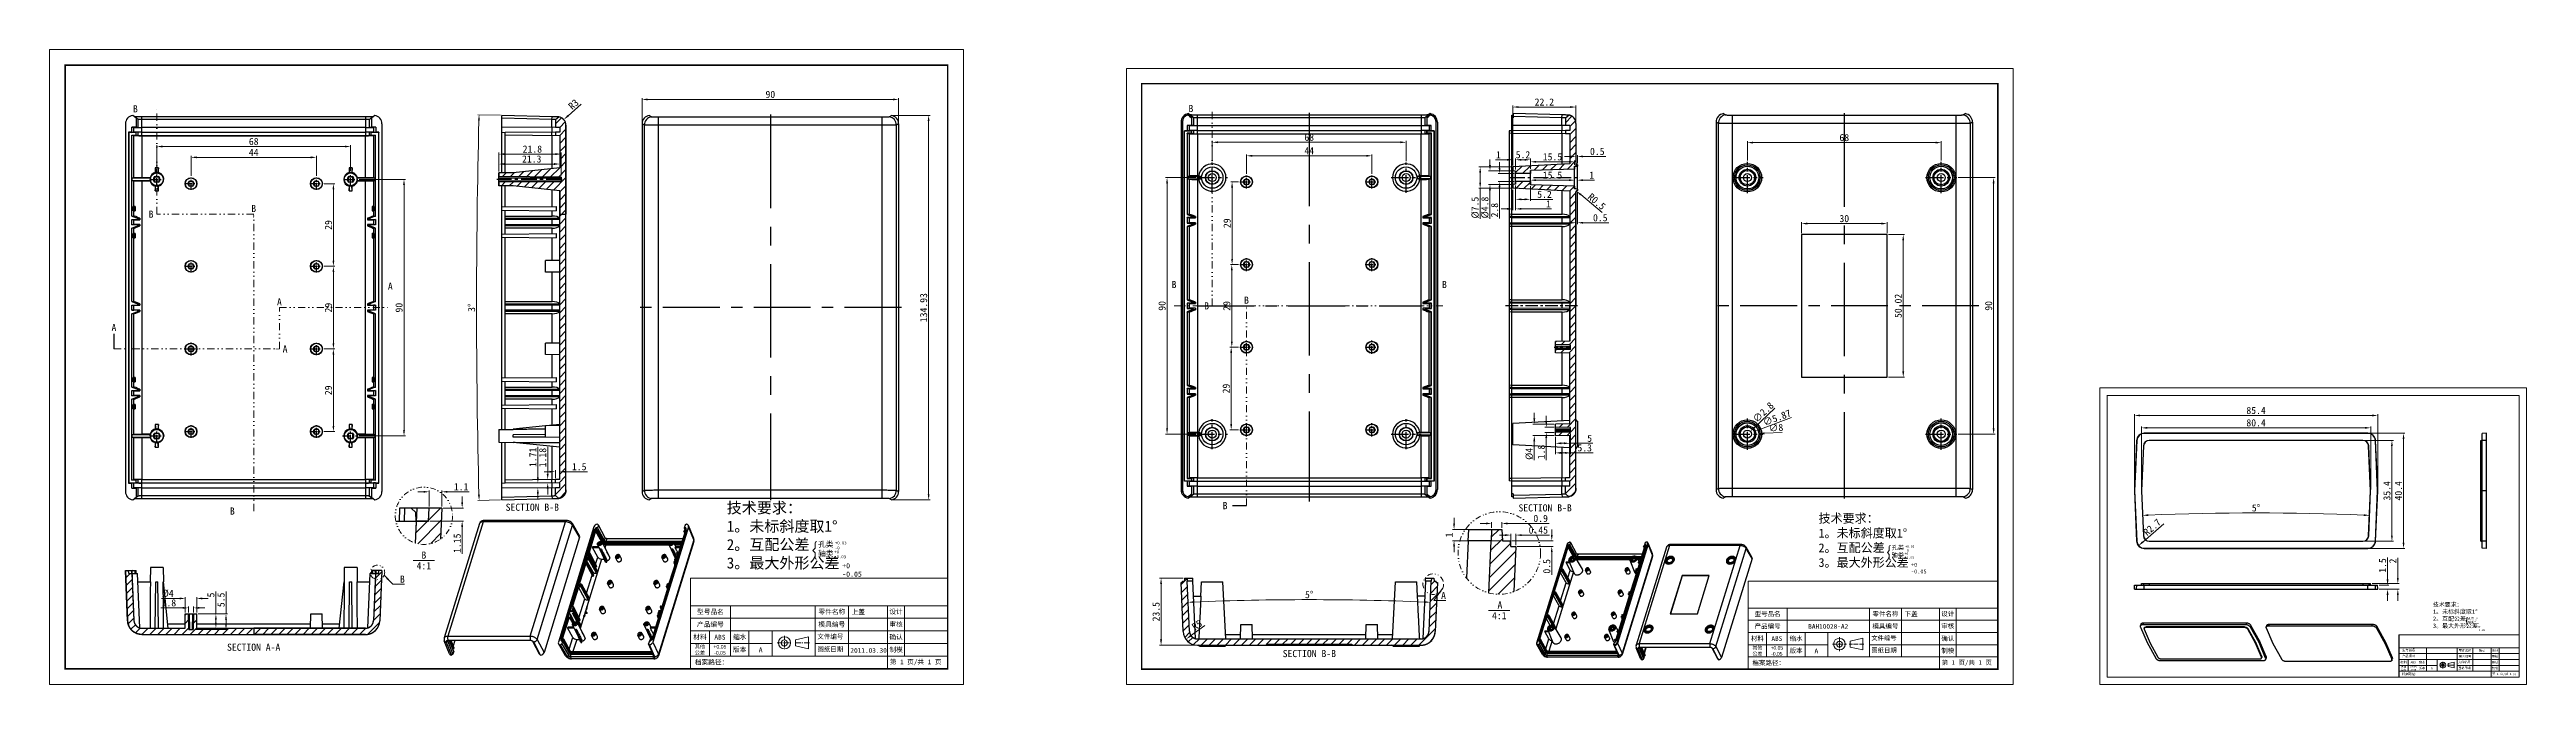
# Model space of a CAD drawing. Header units: millimetres. Extents: x 929 to 1798, y -260 to -38.
import ezdxf
from ezdxf.enums import TextEntityAlignment as Align

# ---------------------------------------------------------------- set-up
doc = ezdxf.new("R2010")
doc.units = ezdxf.units.MM
doc.linetypes.add('CENTER', pattern=[50.8, 31.75, -6.35, 6.35, -6.35])
doc.linetypes.add('DIVIDE', pattern=[31.75, 12.7, -6.35, 0, -6.35, 0, -6.35])
for name, color, linetype, lineweight in [('dim', 82, 'Continuous', 9), ('from', 7, 'Continuous', 13), ('hatch', 56, 'Continuous', 9), ('text', 212, 'Continuous', 20)]:
    doc.layers.add(name, color=color, linetype=linetype, lineweight=lineweight)
doc.styles.get("Standard").update_dxf_attribs({"font": 'txt', "bigfont": 'gbcbig.shx'})
doc.styles.add('宋体', font='simsun.ttc')
doc.styles.add('样式 1', font='simkai.ttf')
doc.dimstyles.new('YanXiu', dxfattribs={"dimtxt": 2.5, "dimasz": 2.2, "dimexe": 0.65, "dimexo": 0.65, "dimgap": 0.5, "dimtad": 1, "dimdsep": 46, "dimtxsty": '宋体', "dimcen": 0, "dimclrd": 3, "dimclre": 3, "dimclrt": 3, "dimazin": 2, "dimtfac": 1, "dimtofl": 0, "dimtmove": 0, "dimatfit": 3, "dimfxl": 1, "dimlwd": 5, "dimlwe": 5, "dimarcsym": 0})

msp = doc.modelspace()

# ---------------------------------------------------------------- texts
at = {"layer": 'from'}
for s, insert, char_height, attachment_point in [('{\\fKaiTi_GB2312|b0|i0|c134|p49;型号品名}', (1161.336, -234.887), 1.6803, 5), ('{\\fKaiTi_GB2312|b0|i0|c134|p49;零件名称}', (1203.935, -234.887), 1.6803, 5), ('{\\fKaiTi_GB2312|b0|i0|c134|p49;上盖}', (1210.873, -234.887), 1.6803, 4), ('{\\fKaiTi_GB2312|b0|i0|c134|p49;设计}', (1226.465, -234.843), 1.6803, 5), ('{\\fKaiTi_GB2312|b0|i0|c134|p49;型号品名}', (1532.243, -235.642), 1.63037, 5), ('{\\fKaiTi_GB2312|b0|i0|c134|p49;零件名称}', (1573.576, -235.642), 1.63037, 5), ('{\\fKaiTi_GB2312|b0|i0|c134|p49;下盖}', (1580.308, -235.642), 1.63037, 4), ('{\\fKaiTi_GB2312|b0|i0|c134|p49;设计}', (1595.436, -235.599), 1.63037, 5), ('{\\fKaiTi_GB2312|b0|i0|c134|p49;材料}', (1157.643, -243.728), 1.6803, 5), ('{\\fKaiTi_GB2312|b0|i0|c134|p49;产品编号}', (1161.336, -239.307), 1.6803, 5), ('{\\fKaiTi_GB2312|b0|i0|c134|p49;ABS}', (1164.672, -243.728), 1.6803, 5), ('{\\fKaiTi_GB2312|b0|i0|c134|p49;缩水}', (1171.615, -243.728), 1.6803, 5), ('{\\fKaiTi_GB2312|b0|i0|c134|p49;文件编号}', (1198.837, -242.681), 1.63381, 1), ('{\\fKaiTi_GB2312|b0|i0|c134|p49;模具编号}', (1203.935, -239.307), 1.6803, 5), ('{\\fKaiTi_GB2312|b0|i0|c134|p49;确认}', (1226.465, -243.753), 1.6803, 5), ('{\\fKaiTi_GB2312|b0|i0|c134|p49;审核}', (1226.465, -239.263), 1.6803, 5), ('{\\fKaiTi_GB2312|b0|i0|c134|p49;材料}', (1528.659, -244.22), 1.63037, 5), ('{\\fKaiTi_GB2312|b0|i0|c134|p49;产品编号}', (1532.243, -239.931), 1.63037, 5), ('{\\fKaiTi_GB2312|b0|i0|c134|p49;缩水}', (1542.216, -244.22), 1.63037, 5), ('{\\fSimSun|b0|i0|c134|p2;BAH10028-A2}', (1553.498, -239.931), 1.63037, 5), ('{\\fKaiTi_GB2312|b0|i0|c134|p49;文件编号}', (1568.629, -243.205), 1.58526, 1), ('{\\fKaiTi_GB2312|b0|i0|c134|p49;模具编号}', (1573.576, -239.931), 1.63037, 5), ('{\\fKaiTi_GB2312|b0|i0|c134|p49;确认}', (1595.436, -244.245), 1.63037, 5), ('{\\fKaiTi_GB2312|b0|i0|c134|p49;审核}', (1595.436, -239.888), 1.63037, 5), ('{\\fKaiTi_GB2312|b0|i0|c134|p49;档案路径：}', (1155.854, -252.568), 1.6803, 4), ('{\\fKaiTi_GB2312|b0|i0|c134|p49;其他\\P公差}', (1157.643, -248.148), 1.29253, 5), ('{\\fKaiTi_GB2312|b0|i0|c134|p49;版本}', (1171.615, -248.148), 1.6803, 5), ('{\\fKaiTi_GB2312|b0|i0|c134|p49;A}', (1178.96, -248.148), 1.6803, 5), ('{\\fKaiTi_GB2312|b0|i0|c134|p49;图纸日期}', (1198.837, -247.101), 1.63381, 1), ('{\\fKaiTi_GB2312|b1|i0|c134|p49;2011.03.3\\fKaiTi_GB2312|b0|i0|c134|p49;0}', (1210.45, -247.527), 1.63381, 1), ('{\\fKaiTi_GB2312|b0|i0|c134|p49;制模}', (1226.465, -248.173), 1.6803, 5), ('{\\fKaiTi_GB2312|b0|i0|c134|p49;第 1 页/共 1 页}', (1224.292, -252.568), 1.63381, 4), ('{\\fKaiTi_GB2312|b0|i0|c134|p49;档案路径：}', (1526.924, -252.798), 1.63037, 4), ('{\\fKaiTi_GB2312|b0|i0|c134|p49;其他\\P公差}', (1528.659, -248.509), 1.25413, 5), ('{\\fKaiTi_GB2312|b0|i0|c134|p49;ABS}', (1535.48, -244.22), 1.63037, 5), ('{\\fKaiTi_GB2312|b0|i0|c134|p49;版本}', (1542.216, -248.509), 1.63037, 5), ('{\\fKaiTi_GB2312|b0|i0|c134|p49;A}', (1549.343, -248.509), 1.63037, 5), ('{\\fKaiTi_GB2312|b0|i0|c134|p49;图纸日期}', (1568.629, -247.493), 1.58526, 1), ('{\\fKaiTi_GB2312|b0|i0|c134|p49;制模}', (1595.436, -248.534), 1.63037, 5), ('{\\fKaiTi_GB2312|b0|i0|c134|p49;第 1 页/共 1 页}', (1593.328, -252.798), 1.58526, 4), ('{\\fKaiTi_GB2312|b0|i0|c134|p49;材料}', (1755.365, -252.523), 0.81518, 5), ('{\\fKaiTi_GB2312|b0|i0|c134|p49;产品编号}', (1757.157, -250.379), 0.81518, 5), ('{\\fKaiTi_GB2312|b0|i0|c134|p49;型号品名}', (1757.157, -248.234), 0.81518, 5), ('{\\fKaiTi_GB2312|b0|i0|c134|p49;文件编号}', (1774.54, -252.075), 0.7629, 1), ('{\\fKaiTi_GB2312|b0|i0|c134|p49;模具编号}', (1776.92, -250.499), 0.78461, 5), ('{\\fKaiTi_GB2312|b0|i0|c134|p49;零件名称}', (1776.92, -248.435), 0.78461, 5), ('{\\fKaiTi_GB2312|b0|i0|c134|p49;挡板}', (1782.841, -248.435), 0.78461, 5), ('{\\fKaiTi_GB2312|b0|i0|c134|p49;设计}', (1787.441, -248.415), 0.78461, 5), ('{\\fKaiTi_GB2312|b0|i0|c134|p49;审核}', (1787.441, -250.479), 0.78461, 5), ('{\\fKaiTi_GB2312|b0|i0|c134|p49;其他\\P公差}', (1755.365, -254.668), 0.62706, 5), ('{\\fKaiTi_GB2312|b0|i0|c134|p49;档案路径：}', (1754.816, -256.647), 0.81518, 4), ('{\\fKaiTi_GB2312|b0|i0|c134|p49;ABS}', (1758.775, -252.523), 0.81518, 5), ('{\\fKaiTi_GB2312|b0|i0|c134|p49;版本}', (1761.828, -254.627), 0.78461, 5), ('{\\fKaiTi_GB2312|b0|i0|c134|p49;缩水}', (1761.828, -252.563), 0.78461, 5), ('{\\fKaiTi_GB2312|b0|i0|c134|p49;A}', (1765.258, -254.627), 0.78461, 5), ('{\\fKaiTi_GB2312|b0|i0|c134|p49;图纸日期}', (1774.54, -254.139), 0.7629, 1), ('{\\fKaiTi_GB2312|b0|i0|c134|p49;确认}', (1787.441, -252.575), 0.78461, 5), ('{\\fKaiTi_GB2312|b0|i0|c134|p49;制模}', (1787.441, -254.639), 0.78461, 5), ('{\\fKaiTi_GB2312|b0|i0|c134|p49;第 1 页/共 1 页}', (1786.426, -256.691), 0.7629, 4)]:
    msp.add_mtext(s, dxfattribs=dict(at, insert=insert, char_height=char_height, attachment_point=attachment_point))
at = {"layer": 'from', "color": 0, "attachment_point": 5}
for insert, char_height in [((1164.672, -248.148), 1.29253), ((1535.48, -248.509), 1.25413), ((1758.775, -254.668), 0.62706)]:
    msp.add_mtext('{\\fLiSu|b0|i0|c134|p49;+0.05\\P-0.05}', dxfattribs=dict(at, insert=insert, char_height=char_height))
at = {"layer": 'hatch', "color": 6, "style": '样式 1'}
for s, p in [('B', (959.611, -58.329)), ('B', (1329.913, -58.218)), ('B', (965.111, -95.276)), ('B', (1001.111, -93.276)), ('A', (1049.03, -120.576)), ('B', (1324.003, -119.96)), ('B', (1418.865, -119.96)), ('A', (1010.111, -126.076)), ('B', (1335.413, -127.46)), ('B', (1349.413, -125.46)), ('A', (952.065, -135.076)), ('A', (1012.111, -142.576)), ('B', (993.611, -199.449)), ('SECTION B-B', (1098.844, -198.117)), ('B', (1341.913, -197.555)), ('SECTION B-B', (1454.172, -198.339)), ('B', (1060.805, -214.906)), ('4:1', (1060.805, -218.656)), ('A ', (1439.17, -232.419)), ('4:1', (1438.1, -236.169)), ('SECTION A-A', (1001.088, -247.234)), ('SECTION B-B', (1371.459, -249.462))]:
    msp.add_text(s, height=2.5, dxfattribs=at).set_placement(p, align=Align.MIDDLE)
at = {"layer": 'hatch', "color": 3, "char_height": 2.5, "attachment_point": 7, "style": '宋体'}
for s, insert in [('B', (1052.423, -224.589)), ('A ', (1417.677, -230.348))]:
    msp.add_mtext(s, dxfattribs=dict(at, insert=insert))
at = {"layer": 'text', "attachment_point": 1}
for s, insert, char_height in [('{\\fKaiTi_GB2312|b0|i0|c134|p49;技术要求：\\P1。未标斜度取1%%D\\P2。互配公差\\P3。最大外形公差 \\fLiSu|b0|i0|c134|p32;\\P }', (1167.065, -196.381), 3.8689), ('{\\fKaiTi_GB2312|b0|i0|c134|p49;技术要求：\\P1。未标斜度取1%%D\\P2。互配公差\\P3。最大外形公差 \\fLiSu|b0|i0|c134|p32;\\P }', (1550.107, -200.48), 3.09512), ('{\\fKaiTi_GB2312|b0|i0|c134|p49;孔类\\P轴类}', (1199.111, -210.109), 1.93445), ('{\\fKaiTi_GB2312|b0|i0|c134|p49;孔类\\P轴类}', (1575.744, -211.462), 1.54756), ('{\\fKaiTi_GB2312|b0|i0|c134|p49;技术要求：\\P1。未标斜度取1%%D\\P2。互配公差\\P3。最大外形公差 \\fLiSu|b0|i0|c134|p32;\\P }', (1765.626, -231.514), 1.48953), ('{\\fKaiTi_GB2312|b0|i0|c134|p49;孔类\\P轴类}', (1777.964, -236.799), 0.74476)]:
    msp.add_mtext(s, dxfattribs=dict(at, insert=insert, char_height=char_height))
at = {"layer": 'text', "color": 0}
for s, insert, char_height, attachment_point in [('{\\fSimHei|b0|i0|c134|p2;\\C256;+0\\P-0.03\\Ftxt.shx,gbcbig.shx|c134;}', (1204.822, -213.245), 1.03989, 1), ('{\\fSimHei|b0|i0|c134|p2;\\C256;+0.03\\P-0\\Ftxt.shx,gbcbig.shx|c134;}', (1205.047, -210.109), 1.03989, 1), ('{\\fSimHei|b0|i0|c134|p2;\\C256;+0\\P-0.03\\Ftxt.shx,gbcbig.shx|c134;}', (1580.313, -213.971), 0.83191, 1), ('{\\fSimHei|b0|i0|c134|p2;\\C256;+0.03\\P-0\\Ftxt.shx,gbcbig.shx|c134;}', (1580.493, -211.462), 0.83191, 1), ('{\\fSimHei|b0|i0|c134|p2;\\C256;+0\\P-0.05\\Ftxt.shx,gbcbig.shx|c134;}', (1207.589, -220.127), 1.75859, 4), ('{\\fSimHei|b0|i0|c134|p2;\\C256;+0\\P-0.05\\Ftxt.shx,gbcbig.shx|c134;}', (1582.527, -219.477), 1.40687, 4), ('{\\fSimHei|b0|i0|c134|p2;\\C256;+0\\P-0.03\\Ftxt.shx,gbcbig.shx|c134;}', (1780.162, -238.006), 0.40036, 1), ('{\\fSimHei|b0|i0|c134|p2;\\C256;+0.03\\P-0\\Ftxt.shx,gbcbig.shx|c134;}', (1780.249, -236.799), 0.40036, 1), ('{\\fSimHei|b0|i0|c134|p2;\\C256;+0\\P-0.05\\Ftxt.shx,gbcbig.shx|c134;}', (1781.228, -240.656), 0.67706, 4)]:
    msp.add_mtext(s, dxfattribs=dict(at, insert=insert, char_height=char_height, attachment_point=attachment_point))

# ---------------------------------------------------------------- blocks, each defined once
blk = doc.blocks.new('*D1')
at = {"layer": 'Defpoints', "color": 0}
for p in [(1525.14, -76.96), (1593.14, -70.17), (1593.14, -76.96)]:
    blk.add_point(p, dxfattribs=at)
at = {"layer": 'dim', "color": 3, "lineweight": 5}
for p, q in [((1525.14, -76.46), (1525.14, -69.67)), ((1527.14, -70.17), (1591.14, -70.17)), ((1593.14, -76.46), (1593.14, -69.67))]:
    blk.add_line(p, q, dxfattribs=at)
at = {"layer": 'dim', "color": 3}
for points in [[(1527.14, -69.84), (1527.14, -70.51), (1525.14, -70.17)], [(1591.14, -69.84), (1591.14, -70.51), (1593.14, -70.17)]]:
    blk.add_solid(points, dxfattribs=at)
at = {"layer": 'dim', "color": 3, "insert": (1559.14, -68.42), "char_height": 2.5, "attachment_point": 5, "style": '宋体'}
blk.add_mtext('68', dxfattribs=at)
blk = doc.blocks.new('*D2')
at = {"layer": 'Defpoints', "color": 0}
for p in [(1598.64, -82.46), (1598.64, -172.46), (1611.53, -172.46)]:
    blk.add_point(p, dxfattribs=at)
at = {"layer": 'dim', "color": 3, "lineweight": 5}
for p, q in [((1599.14, -82.46), (1612.03, -82.46)), ((1611.53, -84.46), (1611.53, -170.46)), ((1599.14, -172.46), (1612.03, -172.46))]:
    blk.add_line(p, q, dxfattribs=at)
at = {"layer": 'dim', "color": 3}
for points in [[(1611.19, -84.46), (1611.86, -84.46), (1611.53, -82.46)], [(1611.19, -170.46), (1611.86, -170.46), (1611.53, -172.46)]]:
    blk.add_solid(points, dxfattribs=at)
at = {"layer": 'dim', "color": 3, "insert": (1609.78, -127.46), "char_height": 2.5, "attachment_point": 5, "rotation": 90, "style": '宋体'}
blk.add_mtext('90', dxfattribs=at)
blk = doc.blocks.new('*D3')
at = {"layer": 'Defpoints', "color": 0}
for p in [(1544.14, -102.46), (1574.14, -98.59), (1574.14, -102.46)]:
    blk.add_point(p, dxfattribs=at)
at = {"layer": 'dim', "color": 3, "lineweight": 5}
for p, q in [((1544.14, -101.96), (1544.14, -98.09)), ((1546.14, -98.59), (1572.14, -98.59)), ((1574.14, -101.96), (1574.14, -98.09))]:
    blk.add_line(p, q, dxfattribs=at)
at = {"layer": 'dim', "color": 3}
for points in [[(1546.14, -98.25), (1546.14, -98.92), (1544.14, -98.59)], [(1572.14, -98.25), (1572.14, -98.92), (1574.14, -98.59)]]:
    blk.add_solid(points, dxfattribs=at)
at = {"layer": 'dim', "color": 3, "insert": (1559.14, -96.84), "char_height": 2.5, "attachment_point": 5, "style": '宋体'}
blk.add_mtext('30', dxfattribs=at)
blk = doc.blocks.new('*D4')
at = {"layer": 'Defpoints', "color": 0}
for p in [(1574.15, -102.45), (1574.15, -152.47), (1579.82, -152.47)]:
    blk.add_point(p, dxfattribs=at)
at = {"layer": 'dim', "color": 3, "lineweight": 5}
for p, q in [((1574.65, -102.45), (1580.32, -102.45)), ((1579.82, -104.45), (1579.82, -150.47)), ((1574.65, -152.47), (1580.32, -152.47))]:
    blk.add_line(p, q, dxfattribs=at)
at = {"layer": 'dim', "color": 3}
for points in [[(1579.49, -104.45), (1580.15, -104.45), (1579.82, -102.45)], [(1579.49, -150.47), (1580.15, -150.47), (1579.82, -152.47)]]:
    blk.add_solid(points, dxfattribs=at)
at = {"layer": 'dim', "color": 3, "insert": (1578.07, -127.46), "char_height": 2.5, "attachment_point": 5, "rotation": 90, "style": '宋体'}
blk.add_mtext('50.02', dxfattribs=at)
blk = doc.blocks.new('*D5')
at = {"layer": 'Defpoints', "color": 0}
for p in [(1465.01, -57.69), (1465.01, -63.47), (1442.81, -78.71)]:
    blk.add_point(p, dxfattribs=at)
at = {"layer": 'dim', "color": 3, "lineweight": 5}
for p, q in [((1442.81, -78.21), (1442.81, -57.19)), ((1444.81, -57.69), (1463.01, -57.69)), ((1465.01, -62.97), (1465.01, -57.19))]:
    blk.add_line(p, q, dxfattribs=at)
at = {"layer": 'dim', "color": 3}
for points in [[(1444.81, -57.35), (1444.81, -58.02), (1442.81, -57.69)], [(1463.01, -57.35), (1463.01, -58.02), (1465.01, -57.69)]]:
    blk.add_solid(points, dxfattribs=at)
at = {"layer": 'dim', "color": 3, "insert": (1453.91, -55.94), "char_height": 2.5, "attachment_point": 5, "style": '宋体'}
blk.add_mtext('22.2', dxfattribs=at)
blk = doc.blocks.new('*D6')
at = {"layer": 'Defpoints', "color": 0}
for p in [(1465.01, -75.02), (1465.01, -77.96), (1465.51, -77.96)]:
    blk.add_point(p, dxfattribs=at)
at = {"layer": 'dim', "color": 3, "lineweight": 5}
for p, q in [((1463.01, -75.02), (1461.01, -75.02)), ((1465.01, -77.46), (1465.01, -74.52)), ((1465.51, -77.46), (1465.51, -74.52)), ((1467.51, -75.02), (1475.46, -75.02))]:
    blk.add_line(p, q, dxfattribs=at)
at = {"layer": 'dim', "color": 3}
for points in [[(1463.01, -74.69), (1463.01, -75.36), (1465.01, -75.02)], [(1467.51, -74.69), (1467.51, -75.36), (1465.51, -75.02)]]:
    blk.add_solid(points, dxfattribs=at)
at = {"layer": 'dim', "color": 3, "insert": (1472.48, -73.27), "char_height": 2.5, "attachment_point": 5, "style": '宋体'}
blk.add_mtext('0.5', dxfattribs=at)
blk = doc.blocks.new('*D7')
at = {"layer": 'Defpoints', "color": 0}
for p in [(1464.51, -76.91), (1449.01, -79.93), (1464.51, -78.49)]:
    blk.add_point(p, dxfattribs=at)
at = {"layer": 'dim', "color": 3, "lineweight": 5}
for p, q in [((1449.01, -79.43), (1449.01, -76.41)), ((1451.01, -76.91), (1462.51, -76.91)), ((1464.51, -78), (1464.51, -76.41))]:
    blk.add_line(p, q, dxfattribs=at)
at = {"layer": 'dim', "color": 3}
for points in [[(1451.01, -76.57), (1451.01, -77.24), (1449.01, -76.91)], [(1462.51, -76.57), (1462.51, -77.24), (1464.51, -76.91)]]:
    blk.add_solid(points, dxfattribs=at)
at = {"layer": 'dim', "color": 3, "insert": (1456.76, -75.16), "char_height": 2.5, "attachment_point": 5, "style": '宋体'}
blk.add_mtext('15.5', dxfattribs=at)
blk = doc.blocks.new('*D8')
at = {"layer": 'Defpoints', "color": 0}
for p in [(1443.81, -76.19), (1443.81, -80.15), (1449.01, -79.93)]:
    blk.add_point(p, dxfattribs=at)
at = {"layer": 'dim', "color": 3, "lineweight": 5}
for p, q in [((1443.81, -79.65), (1443.81, -75.69)), ((1447.01, -76.19), (1445.81, -76.19)), ((1449.01, -79.43), (1449.01, -75.69))]:
    blk.add_line(p, q, dxfattribs=at)
at = {"layer": 'dim', "color": 3}
for points in [[(1445.81, -75.86), (1445.81, -76.52), (1443.81, -76.19)], [(1447.01, -75.86), (1447.01, -76.52), (1449.01, -76.19)]]:
    blk.add_solid(points, dxfattribs=at)
at = {"layer": 'dim', "color": 3, "insert": (1446.41, -74.44), "char_height": 2.5, "attachment_point": 5, "style": '宋体'}
blk.add_mtext('5.2', dxfattribs=at)
blk = doc.blocks.new('*D9')
at = {"layer": 'Defpoints', "color": 0}
for p in [(1442.81, -76.19), (1442.81, -78.71), (1443.81, -80.15)]:
    blk.add_point(p, dxfattribs=at)
at = {"layer": 'dim', "color": 3, "lineweight": 5}
for p, q in [((1440.81, -76.19), (1436.8, -76.19)), ((1442.81, -78.21), (1442.81, -75.69)), ((1443.81, -79.65), (1443.81, -75.69)), ((1445.81, -76.19), (1447.81, -76.19))]:
    blk.add_line(p, q, dxfattribs=at)
at = {"layer": 'dim', "color": 3}
for points in [[(1440.81, -75.86), (1440.81, -76.52), (1442.81, -76.19)], [(1445.81, -75.86), (1445.81, -76.52), (1443.81, -76.19)]]:
    blk.add_solid(points, dxfattribs=at)
at = {"layer": 'dim', "color": 3, "insert": (1437.8, -74.44), "char_height": 2.5, "attachment_point": 5, "style": '宋体'}
blk.add_mtext('1', dxfattribs=at)
blk = doc.blocks.new('*D10')
at = {"layer": 'Defpoints', "color": 0}
for p in [(1431.39, -86.21), (1442.81, -78.71), (1442.81, -86.21)]:
    blk.add_point(p, dxfattribs=at)
at = {"layer": 'dim', "color": 3, "lineweight": 5}
for p, q in [((1442.31, -78.71), (1430.89, -78.71)), ((1442.31, -86.21), (1430.89, -86.21)), ((1431.39, -80.71), (1431.39, -84.21)), ((1431.39, -86.21), (1431.39, -96.89))]:
    blk.add_line(p, q, dxfattribs=at)
at = {"layer": 'dim', "color": 3}
for points in [[(1431.06, -80.71), (1431.72, -80.71), (1431.39, -78.71)], [(1431.06, -84.21), (1431.72, -84.21), (1431.39, -86.21)]]:
    blk.add_solid(points, dxfattribs=at)
at = {"layer": 'dim', "color": 3, "insert": (1429.64, -92.98), "char_height": 2.5, "attachment_point": 5, "rotation": 90, "style": '宋体'}
blk.add_mtext('%%c7.5', dxfattribs=at)
blk = doc.blocks.new('*D11')
at = {"layer": 'Defpoints', "color": 0}
for p in [(1434.84, -84.86), (1442.81, -80.06), (1442.81, -84.86)]:
    blk.add_point(p, dxfattribs=at)
at = {"layer": 'dim', "color": 3, "lineweight": 5}
for p, q in [((1434.84, -78.06), (1434.84, -76.06)), ((1442.31, -80.06), (1434.34, -80.06)), ((1442.31, -84.86), (1434.34, -84.86)), ((1434.84, -86.86), (1434.84, -96.87))]:
    blk.add_line(p, q, dxfattribs=at)
at = {"layer": 'dim', "color": 3}
for points in [[(1434.5, -78.06), (1435.17, -78.06), (1434.84, -80.06)], [(1434.5, -86.86), (1435.17, -86.86), (1434.84, -84.86)]]:
    blk.add_solid(points, dxfattribs=at)
at = {"layer": 'dim', "color": 3, "insert": (1433.09, -92.96), "char_height": 2.5, "attachment_point": 5, "rotation": 90, "style": '宋体'}
blk.add_mtext('%%c4.8', dxfattribs=at)
blk = doc.blocks.new('*D12')
at = {"layer": 'Defpoints', "color": 0}
for p in [(1438.2, -83.86), (1443.81, -81.06), (1443.81, -83.86)]:
    blk.add_point(p, dxfattribs=at)
at = {"layer": 'dim', "color": 3, "lineweight": 5}
for p, q in [((1438.2, -79.06), (1438.2, -77.06)), ((1443.31, -81.06), (1437.7, -81.06)), ((1443.31, -83.86), (1437.7, -83.86)), ((1438.2, -85.86), (1438.2, -96.85))]:
    blk.add_line(p, q, dxfattribs=at)
at = {"layer": 'dim', "color": 3}
for points in [[(1437.87, -79.06), (1438.53, -79.06), (1438.2, -81.06)], [(1437.87, -85.86), (1438.53, -85.86), (1438.2, -83.86)]]:
    blk.add_solid(points, dxfattribs=at)
at = {"layer": 'dim', "color": 3, "insert": (1436.45, -93.88), "char_height": 2.5, "attachment_point": 5, "rotation": 90, "style": '宋体'}
blk.add_mtext('2.8', dxfattribs=at)
blk = doc.blocks.new('*D13')
at = {"layer": 'Defpoints', "color": 0}
for p in [(1442.81, -86.21), (1443.81, -84.77), (1442.81, -93.43)]:
    blk.add_point(p, dxfattribs=at)
at = {"layer": 'dim', "color": 3, "lineweight": 5}
for p, q in [((1442.81, -86.71), (1442.81, -93.93)), ((1443.81, -85.27), (1443.81, -93.93)), ((1440.81, -93.43), (1438.81, -93.43)), ((1445.81, -93.43), (1456.36, -93.43))]:
    blk.add_line(p, q, dxfattribs=at)
at = {"layer": 'dim', "color": 3}
for points in [[(1440.81, -93.1), (1440.81, -93.76), (1442.81, -93.43)], [(1445.81, -93.1), (1445.81, -93.76), (1443.81, -93.43)]]:
    blk.add_solid(points, dxfattribs=at)
at = {"layer": 'dim', "color": 3, "insert": (1455.35, -91.68), "char_height": 2.5, "attachment_point": 5, "style": '宋体'}
blk.add_mtext('1', dxfattribs=at)
blk = doc.blocks.new('*D14')
at = {"layer": 'Defpoints', "color": 0}
for p in [(1443.81, -84.77), (1449.01, -84.99), (1449.01, -90.08)]:
    blk.add_point(p, dxfattribs=at)
at = {"layer": 'dim', "color": 3, "lineweight": 5}
for p, q in [((1443.81, -85.27), (1443.81, -90.58)), ((1449.01, -85.49), (1449.01, -90.58)), ((1445.81, -90.08), (1447.01, -90.08)), ((1449.01, -90.08), (1456.91, -90.08))]:
    blk.add_line(p, q, dxfattribs=at)
at = {"layer": 'dim', "color": 3}
for points in [[(1445.81, -89.75), (1445.81, -90.41), (1443.81, -90.08)], [(1447.01, -89.75), (1447.01, -90.41), (1449.01, -90.08)]]:
    blk.add_solid(points, dxfattribs=at)
at = {"layer": 'dim', "color": 3, "insert": (1453.96, -88.33), "char_height": 2.5, "attachment_point": 5, "style": '宋体'}
blk.add_mtext('5.2', dxfattribs=at)
blk = doc.blocks.new('*D15')
at = {"layer": 'Defpoints', "color": 0}
for p in [(1449.01, -84.99), (1464.51, -83.35), (1464.51, -86.42)]:
    blk.add_point(p, dxfattribs=at)
at = {"layer": 'dim', "color": 3, "lineweight": 5}
for p, q in [((1449.01, -84.49), (1449.01, -82.85)), ((1451.01, -83.35), (1462.51, -83.35)), ((1464.51, -85.93), (1464.51, -82.85))]:
    blk.add_line(p, q, dxfattribs=at)
at = {"layer": 'dim', "color": 3}
for points in [[(1451.01, -83.01), (1451.01, -83.68), (1449.01, -83.35)], [(1462.51, -83.01), (1462.51, -83.68), (1464.51, -83.35)]]:
    blk.add_solid(points, dxfattribs=at)
at = {"layer": 'dim', "color": 3, "insert": (1456.76, -81.6), "char_height": 2.5, "attachment_point": 5, "style": '宋体'}
blk.add_mtext('15.5', dxfattribs=at)
blk = doc.blocks.new('*D16')
at = {"layer": 'Defpoints', "color": 0}
for p in [(1464.51, -86.42), (1465.51, -83.35), (1465.51, -86.96)]:
    blk.add_point(p, dxfattribs=at)
at = {"layer": 'dim', "color": 3, "lineweight": 5}
for p, q in [((1462.51, -83.35), (1460.51, -83.35)), ((1464.51, -85.93), (1464.51, -82.85)), ((1465.51, -86.46), (1465.51, -82.85)), ((1467.51, -83.35), (1471.52, -83.35))]:
    blk.add_line(p, q, dxfattribs=at)
at = {"layer": 'dim', "color": 3}
for points in [[(1462.51, -83.01), (1462.51, -83.68), (1464.51, -83.35)], [(1467.51, -83.01), (1467.51, -83.68), (1465.51, -83.35)]]:
    blk.add_solid(points, dxfattribs=at)
at = {"layer": 'dim', "color": 3, "insert": (1470.52, -81.6), "char_height": 2.5, "attachment_point": 5, "style": '宋体'}
blk.add_mtext('1', dxfattribs=at)
blk = doc.blocks.new('*D17')
at = {"layer": 'Defpoints', "color": 0}
for p in [(1465.01, -87.46), (1465.51, -86.96), (1465.01, -98.29)]:
    blk.add_point(p, dxfattribs=at)
at = {"layer": 'dim', "color": 3, "lineweight": 5}
for p, q in [((1465.01, -87.96), (1465.01, -98.79)), ((1465.51, -87.46), (1465.51, -98.79)), ((1463.01, -98.29), (1461.01, -98.29)), ((1467.51, -98.29), (1476.5, -98.29))]:
    blk.add_line(p, q, dxfattribs=at)
at = {"layer": 'dim', "color": 3}
for points in [[(1463.01, -97.96), (1463.01, -98.63), (1465.01, -98.29)], [(1467.51, -97.96), (1467.51, -98.63), (1465.51, -98.29)]]:
    blk.add_solid(points, dxfattribs=at)
at = {"layer": 'dim', "color": 3, "insert": (1473.53, -96.55), "char_height": 2.5, "attachment_point": 5, "style": '宋体'}
blk.add_mtext('0.5', dxfattribs=at)
blk = doc.blocks.new('*D18')
at = {"layer": 'Defpoints', "color": 0}
for p in [(1465.13, -87.14), (1465.51, -87.46)]:
    blk.add_point(p, dxfattribs=at)
at = {"layer": 'dim', "color": 3, "lineweight": 5}
blk.add_line((1474.14, -94.7), (1466.66, -88.42), dxfattribs=at)
at = {"layer": 'dim', "color": 3}
blk.add_solid([(1466.87, -88.17), (1466.45, -88.68), (1465.13, -87.14)], dxfattribs=at)
at = {"layer": 'dim', "color": 3, "insert": (1472.29, -90.86), "char_height": 2.5, "attachment_point": 5, "rotation": 320.00242, "style": '宋体'}
blk.add_mtext('R0.5', dxfattribs=at)
blk = doc.blocks.new('*D19')
at = {"layer": 'Defpoints', "color": 0}
for p in [(1450.38, -172.96), (1457.81, -168.96), (1457.81, -172.96)]:
    blk.add_point(p, dxfattribs=at)
at = {"layer": 'dim', "color": 3, "lineweight": 5}
for p, q in [((1450.38, -166.96), (1450.38, -164.96)), ((1457.31, -168.96), (1449.88, -168.96)), ((1457.31, -172.96), (1449.88, -172.96)), ((1450.38, -174.96), (1450.38, -181.57))]:
    blk.add_line(p, q, dxfattribs=at)
at = {"layer": 'dim', "color": 3}
for points in [[(1450.05, -166.96), (1450.71, -166.96), (1450.38, -168.96)], [(1450.05, -174.96), (1450.71, -174.96), (1450.38, -172.96)]]:
    blk.add_solid(points, dxfattribs=at)
at = {"layer": 'dim', "color": 3, "insert": (1448.63, -179.39), "char_height": 2.5, "attachment_point": 5, "rotation": 90, "style": '宋体'}
blk.add_mtext('%%c4', dxfattribs=at)
blk = doc.blocks.new('*D20')
at = {"layer": 'Defpoints', "color": 0}
for p in [(1454.59, -171.86), (1457.81, -170.06), (1457.81, -171.86)]:
    blk.add_point(p, dxfattribs=at)
at = {"layer": 'dim', "color": 3, "lineweight": 5}
for p, q in [((1457.31, -170.06), (1454.09, -170.06)), ((1457.31, -171.86), (1454.09, -171.86)), ((1454.59, -168.06), (1454.59, -166.06)), ((1454.59, -173.86), (1454.59, -181.58))]:
    blk.add_line(p, q, dxfattribs=at)
at = {"layer": 'dim', "color": 3}
for points in [[(1454.25, -168.06), (1454.92, -168.06), (1454.59, -170.06)], [(1454.25, -173.86), (1454.92, -173.86), (1454.59, -171.86)]]:
    blk.add_solid(points, dxfattribs=at)
at = {"layer": 'dim', "color": 3, "insert": (1452.84, -178.72), "char_height": 2.5, "attachment_point": 5, "rotation": 90, "style": '宋体'}
blk.add_mtext('1.8', dxfattribs=at)
blk = doc.blocks.new('*D21')
at = {"layer": 'Defpoints', "color": 0}
for p in [(1457.81, -172.96), (1462.81, -173.05), (1462.81, -175.68)]:
    blk.add_point(p, dxfattribs=at)
at = {"layer": 'dim', "color": 3, "lineweight": 5}
for p, q in [((1457.81, -173.46), (1457.81, -176.18)), ((1462.81, -173.55), (1462.81, -176.18)), ((1459.81, -175.68), (1460.81, -175.68)), ((1462.81, -175.68), (1470.96, -175.68))]:
    blk.add_line(p, q, dxfattribs=at)
at = {"layer": 'dim', "color": 3}
for points in [[(1459.81, -175.34), (1459.81, -176.01), (1457.81, -175.68)], [(1460.81, -175.34), (1460.81, -176.01), (1462.81, -175.68)]]:
    blk.add_solid(points, dxfattribs=at)
at = {"layer": 'dim', "color": 3, "insert": (1469.79, -173.93), "char_height": 2.5, "attachment_point": 5, "style": '宋体'}
blk.add_mtext('5', dxfattribs=at)
blk = doc.blocks.new('*D22')
at = {"layer": 'Defpoints', "color": 0}
for p in [(1457.81, -172.96), (1463.11, -171.77), (1463.11, -179.04)]:
    blk.add_point(p, dxfattribs=at)
at = {"layer": 'dim', "color": 3, "lineweight": 5}
for p, q in [((1457.81, -173.46), (1457.81, -179.54)), ((1463.11, -172.27), (1463.11, -179.54)), ((1459.81, -179.04), (1461.11, -179.04)), ((1463.11, -179.04), (1471.01, -179.04))]:
    blk.add_line(p, q, dxfattribs=at)
at = {"layer": 'dim', "color": 3}
for points in [[(1459.81, -178.71), (1459.81, -179.38), (1457.81, -179.04)], [(1461.11, -178.71), (1461.11, -179.38), (1463.11, -179.04)]]:
    blk.add_solid(points, dxfattribs=at)
at = {"layer": 'dim', "color": 3, "insert": (1468.06, -177.29), "char_height": 2.5, "attachment_point": 5, "style": '宋体'}
blk.add_mtext('5.3', dxfattribs=at)
blk = doc.blocks.new('*D23')
at = {"layer": 'Defpoints', "color": 0}
for p in [(1435.42, -203.81), (1435.42, -205.88), (1439, -205.88)]:
    blk.add_point(p, dxfattribs=at)
at = {"layer": 'dim', "color": 3, "lineweight": 5}
for p, q in [((1433.42, -203.81), (1431.42, -203.81)), ((1435.42, -205.38), (1435.42, -203.31)), ((1439, -205.38), (1439, -203.31)), ((1441, -203.81), (1455.6, -203.81))]:
    blk.add_line(p, q, dxfattribs=at)
at = {"layer": 'dim', "color": 3}
for points in [[(1433.42, -203.47), (1433.42, -204.14), (1435.42, -203.81)], [(1441, -203.47), (1441, -204.14), (1439, -203.81)]]:
    blk.add_solid(points, dxfattribs=at)
at = {"layer": 'dim', "color": 4, "insert": (1452.61, -202.06), "char_height": 2.5, "attachment_point": 5, "style": '宋体'}
blk.add_mtext('0.9', dxfattribs=at)
blk = doc.blocks.new('*D24')
at = {"layer": 'Defpoints', "color": 0}
for p in [(1442.13, -207.89), (1442.13, -211.88), (1443.93, -211.88)]:
    blk.add_point(p, dxfattribs=at)
at = {"layer": 'dim', "color": 3, "lineweight": 5}
for p, q in [((1440.13, -207.89), (1438.13, -207.89)), ((1442.13, -211.38), (1442.13, -207.39)), ((1443.93, -211.38), (1443.93, -207.39)), ((1445.93, -207.89), (1455.66, -207.89))]:
    blk.add_line(p, q, dxfattribs=at)
at = {"layer": 'dim', "color": 3}
for points in [[(1440.13, -207.56), (1440.13, -208.22), (1442.13, -207.89)], [(1445.93, -207.56), (1445.93, -208.22), (1443.93, -207.89)]]:
    blk.add_solid(points, dxfattribs=at)
at = {"layer": 'dim', "color": 4, "insert": (1451.8, -206.14), "char_height": 2.5, "attachment_point": 5, "style": '宋体'}
blk.add_mtext('0.45', dxfattribs=at)
blk = doc.blocks.new('*D25')
at = {"layer": 'Defpoints', "color": 0}
for p in [(1435.42, -205.88), (1422.23, -209.88), (1439.21, -209.88)]:
    blk.add_point(p, dxfattribs=at)
at = {"layer": 'dim', "color": 3, "lineweight": 5}
for p, q in [((1434.92, -205.88), (1421.73, -205.88)), ((1422.23, -203.88), (1422.23, -201.88)), ((1438.71, -209.88), (1421.73, -209.88)), ((1422.23, -211.88), (1422.23, -213.88))]:
    blk.add_line(p, q, dxfattribs=at)
at = {"layer": 'dim', "color": 3}
for points in [[(1421.9, -203.88), (1422.56, -203.88), (1422.23, -205.88)], [(1421.9, -211.88), (1422.56, -211.88), (1422.23, -209.88)]]:
    blk.add_solid(points, dxfattribs=at)
at = {"layer": 'dim', "color": 4, "insert": (1420.48, -207.88), "char_height": 2.5, "attachment_point": 5, "rotation": 90, "style": '宋体'}
blk.add_mtext('1', dxfattribs=at)
blk = doc.blocks.new('*D26')
at = {"layer": 'Defpoints', "color": 0}
for p in [(1442.02, -209.88), (1443.93, -211.88), (1456.51, -211.88)]:
    blk.add_point(p, dxfattribs=at)
at = {"layer": 'dim', "color": 3, "lineweight": 5}
for p, q in [((1456.51, -207.88), (1456.51, -205.88)), ((1442.52, -209.88), (1457.01, -209.88)), ((1444.43, -211.88), (1457.01, -211.88)), ((1456.51, -213.88), (1456.51, -221.83))]:
    blk.add_line(p, q, dxfattribs=at)
at = {"layer": 'dim', "color": 3}
for points in [[(1456.18, -207.88), (1456.84, -207.88), (1456.51, -209.88)], [(1456.18, -213.88), (1456.84, -213.88), (1456.51, -211.88)]]:
    blk.add_solid(points, dxfattribs=at)
at = {"layer": 'dim', "color": 4, "insert": (1454.76, -218.85), "char_height": 2.5, "attachment_point": 5, "rotation": 90, "style": '宋体'}
blk.add_mtext('0.5', dxfattribs=at)
blk = doc.blocks.new('*D27')
at = {"layer": 'Defpoints', "color": 0}
for p in [(1524.13, -173.42), (1526.15, -171.49)]:
    blk.add_point(p, dxfattribs=at)
at = {"layer": 'dim', "color": 3, "lineweight": 5}
blk.add_line((1534.73, -163.34), (1527.6, -170.12), dxfattribs=at)
at = {"layer": 'dim', "color": 3}
blk.add_solid([(1527.37, -169.87), (1527.83, -170.36), (1526.15, -171.49)], dxfattribs=at)
at = {"layer": 'dim', "color": 3, "insert": (1530.68, -164.77), "char_height": 2.5, "attachment_point": 5, "rotation": 43.57429, "style": '宋体'}
blk.add_mtext('∅2.8', dxfattribs=at)
blk = doc.blocks.new('*D28')
at = {"layer": 'Defpoints', "color": 0}
for p in [(1522.39, -173.49), (1527.89, -171.43)]:
    blk.add_point(p, dxfattribs=at)
at = {"layer": 'dim', "color": 3, "lineweight": 5}
blk.add_line((1540.64, -166.66), (1529.76, -170.73), dxfattribs=at)
at = {"layer": 'dim', "color": 3}
blk.add_solid([(1529.65, -170.42), (1529.88, -171.04), (1527.89, -171.43)], dxfattribs=at)
at = {"layer": 'dim', "color": 3, "insert": (1535.52, -166.71), "char_height": 2.5, "attachment_point": 5, "rotation": 20.51116, "style": '宋体'}
blk.add_mtext('∅5.87', dxfattribs=at)
blk = doc.blocks.new('*D29')
at = {"layer": 'Defpoints', "color": 0}
for p in [(1521.14, -172.65), (1529.14, -172.26)]:
    blk.add_point(p, dxfattribs=at)
at = {"layer": 'dim', "color": 3, "lineweight": 5}
blk.add_line((1537.4, -171.86), (1531.13, -172.17), dxfattribs=at)
at = {"layer": 'dim', "color": 3}
blk.add_solid([(1531.12, -171.83), (1531.15, -172.5), (1529.14, -172.26)], dxfattribs=at)
at = {"layer": 'dim', "color": 3, "insert": (1535.18, -170.22), "char_height": 2.5, "attachment_point": 5, "rotation": 2.79517, "style": '宋体'}
blk.add_mtext('∅8', dxfattribs=at)
blk = doc.blocks.new('*D30')
at = {"layer": 'Defpoints', "color": 0}
for p in [(1393.41, -74.8), (1349.41, -81.66), (1393.41, -81.66)]:
    blk.add_point(p, dxfattribs=at)
at = {"layer": 'dim', "color": 3, "lineweight": 5}
for p, q in [((1349.41, -81.16), (1349.41, -74.3)), ((1351.41, -74.8), (1391.41, -74.8)), ((1393.41, -81.16), (1393.41, -74.3))]:
    blk.add_line(p, q, dxfattribs=at)
at = {"layer": 'dim', "color": 3}
for points in [[(1351.41, -74.46), (1351.41, -75.13), (1349.41, -74.8)], [(1391.41, -74.46), (1391.41, -75.13), (1393.41, -74.8)]]:
    blk.add_solid(points, dxfattribs=at)
at = {"layer": 'dim', "color": 3, "insert": (1371.41, -73.05), "char_height": 2.5, "attachment_point": 5, "style": '宋体'}
blk.add_mtext('44', dxfattribs=at)
blk = doc.blocks.new('*D31')
at = {"layer": 'Defpoints', "color": 0}
for p in [(1337.41, -77.18), (1405.41, -70.06), (1405.41, -77.18)]:
    blk.add_point(p, dxfattribs=at)
at = {"layer": 'dim', "color": 3, "lineweight": 5}
for p, q in [((1337.41, -76.68), (1337.41, -69.56)), ((1339.41, -70.06), (1403.41, -70.06)), ((1405.41, -76.68), (1405.41, -69.56))]:
    blk.add_line(p, q, dxfattribs=at)
at = {"layer": 'dim', "color": 3}
for points in [[(1339.41, -69.73), (1339.41, -70.39), (1337.41, -70.06)], [(1403.41, -69.73), (1403.41, -70.39), (1405.41, -70.06)]]:
    blk.add_solid(points, dxfattribs=at)
at = {"layer": 'dim', "color": 3, "insert": (1371.41, -68.31), "char_height": 2.5, "attachment_point": 5, "style": '宋体'}
blk.add_mtext('68', dxfattribs=at)
blk = doc.blocks.new('*D32')
at = {"layer": 'Defpoints', "color": 0}
for p in [(1332.13, -82.46), (1321.54, -172.46), (1332.13, -172.46)]:
    blk.add_point(p, dxfattribs=at)
at = {"layer": 'dim', "color": 3, "lineweight": 5}
for p, q in [((1331.63, -82.46), (1321.04, -82.46)), ((1321.54, -84.46), (1321.54, -170.46)), ((1331.63, -172.46), (1321.04, -172.46))]:
    blk.add_line(p, q, dxfattribs=at)
at = {"layer": 'dim', "color": 3}
for points in [[(1321.21, -84.46), (1321.87, -84.46), (1321.54, -82.46)], [(1321.21, -170.46), (1321.87, -170.46), (1321.54, -172.46)]]:
    blk.add_solid(points, dxfattribs=at)
at = {"layer": 'dim', "color": 3, "insert": (1319.79, -127.46), "char_height": 2.5, "attachment_point": 5, "rotation": 90, "style": '宋体'}
blk.add_mtext('90', dxfattribs=at)
blk = doc.blocks.new('*D33')
at = {"layer": 'Defpoints', "color": 0}
for p in [(1344.04, -141.96), (1347.12, -141.96), (1347.12, -170.96)]:
    blk.add_point(p, dxfattribs=at)
at = {"layer": 'dim', "color": 3, "lineweight": 5}
for p, q in [((1346.62, -141.96), (1343.54, -141.96)), ((1344.04, -168.96), (1344.04, -143.96)), ((1346.62, -170.96), (1343.54, -170.96))]:
    blk.add_line(p, q, dxfattribs=at)
at = {"layer": 'dim', "color": 3}
for points in [[(1343.71, -143.96), (1344.37, -143.96), (1344.04, -141.96)], [(1343.71, -168.96), (1344.37, -168.96), (1344.04, -170.96)]]:
    blk.add_solid(points, dxfattribs=at)
at = {"layer": 'dim', "color": 3, "insert": (1342.29, -156.46), "char_height": 2.5, "attachment_point": 5, "rotation": 90, "style": '宋体'}
blk.add_mtext('29', dxfattribs=at)
blk = doc.blocks.new('*D34')
at = {"layer": 'Defpoints', "color": 0}
for p in [(1344.25, -112.96), (1347.12, -112.96), (1347.12, -141.96)]:
    blk.add_point(p, dxfattribs=at)
at = {"layer": 'dim', "color": 3, "lineweight": 5}
for p, q in [((1346.62, -112.96), (1343.75, -112.96)), ((1344.25, -139.96), (1344.25, -114.96)), ((1346.62, -141.96), (1343.75, -141.96))]:
    blk.add_line(p, q, dxfattribs=at)
at = {"layer": 'dim', "color": 3}
for points in [[(1343.92, -114.96), (1344.58, -114.96), (1344.25, -112.96)], [(1343.92, -139.96), (1344.58, -139.96), (1344.25, -141.96)]]:
    blk.add_solid(points, dxfattribs=at)
at = {"layer": 'dim', "color": 3, "insert": (1342.5, -127.46), "char_height": 2.5, "attachment_point": 5, "rotation": 90, "style": '宋体'}
blk.add_mtext('29', dxfattribs=at)
blk = doc.blocks.new('*D35')
at = {"layer": 'Defpoints', "color": 0}
for p in [(1344.36, -83.96), (1347.12, -83.96), (1347.12, -112.96)]:
    blk.add_point(p, dxfattribs=at)
at = {"layer": 'dim', "color": 3, "lineweight": 5}
for p, q in [((1346.62, -83.96), (1343.86, -83.96)), ((1344.36, -110.96), (1344.36, -85.96)), ((1346.62, -112.96), (1343.86, -112.96))]:
    blk.add_line(p, q, dxfattribs=at)
at = {"layer": 'dim', "color": 3}
for points in [[(1344.02, -85.96), (1344.69, -85.96), (1344.36, -83.96)], [(1344.02, -110.96), (1344.69, -110.96), (1344.36, -112.96)]]:
    blk.add_solid(points, dxfattribs=at)
at = {"layer": 'dim', "color": 3, "insert": (1342.61, -98.46), "char_height": 2.5, "attachment_point": 5, "rotation": 90, "style": '宋体'}
blk.add_mtext('29', dxfattribs=at)
blk = doc.blocks.new('*D36')
at = {"layer": 'Defpoints', "color": 0}
for p in [(1746.31, -165.92), (1660.91, -192.36), (1746.31, -192.36)]:
    blk.add_point(p, dxfattribs=at)
at = {"layer": 'dim', "color": 3, "lineweight": 5}
for p, q in [((1660.91, -191.86), (1660.91, -165.42)), ((1662.91, -165.92), (1744.31, -165.92)), ((1746.31, -191.86), (1746.31, -165.42))]:
    blk.add_line(p, q, dxfattribs=at)
at = {"layer": 'dim', "color": 3}
for points in [[(1662.91, -165.58), (1662.91, -166.25), (1660.91, -165.92)], [(1744.31, -165.58), (1744.31, -166.25), (1746.31, -165.92)]]:
    blk.add_solid(points, dxfattribs=at)
at = {"layer": 'dim', "color": 3, "insert": (1703.61, -164.17), "char_height": 2.5, "attachment_point": 5, "style": '宋体'}
blk.add_mtext('85.4', dxfattribs=at)
blk = doc.blocks.new('*D37')
at = {"layer": 'Defpoints', "color": 0}
for p in [(1743.81, -170.26), (1663.41, -192.36), (1743.81, -192.36)]:
    blk.add_point(p, dxfattribs=at)
at = {"layer": 'dim', "color": 3, "lineweight": 5}
for p, q in [((1663.41, -191.86), (1663.41, -169.76)), ((1665.41, -170.26), (1741.81, -170.26)), ((1743.81, -191.86), (1743.81, -169.76))]:
    blk.add_line(p, q, dxfattribs=at)
at = {"layer": 'dim', "color": 3}
for points in [[(1665.41, -169.92), (1665.41, -170.59), (1663.41, -170.26)], [(1741.81, -169.92), (1741.81, -170.59), (1743.81, -170.26)]]:
    blk.add_solid(points, dxfattribs=at)
at = {"layer": 'dim', "color": 3, "insert": (1703.61, -168.51), "char_height": 2.5, "attachment_point": 5, "style": '宋体'}
blk.add_mtext('80.4', dxfattribs=at)
blk = doc.blocks.new('*D38')
at = {"layer": 'Defpoints', "color": 0}
for p in [(1663.41, -192.36), (1743.79, -192.36), (1664.1, -208.15), (1716.88, -200.2), (1743.1, -208.15)]:
    blk.add_point(p, dxfattribs=at)
at = {"layer": 'dim', "color": 3, "lineweight": 5}
blk.add_arc((1703.6, -1112.83), 912.73, 87.62555, 92.37445, dxfattribs=at)
at = {"layer": 'dim', "color": 3}
for points in [[(1665.8, -201.22), (1665.77, -200.56), (1663.79, -200.97)], [(1741.43, -200.56), (1741.4, -201.22), (1743.41, -200.97)]]:
    blk.add_solid(points, dxfattribs=at)
at = {"layer": 'dim', "color": 3, "insert": (1703.6, -198.36), "char_height": 2.5, "attachment_point": 5, "style": '宋体'}
blk.add_mtext('5°', dxfattribs=at)
blk = doc.blocks.new('*D39')
at = {"layer": 'Defpoints', "color": 0}
for p in [(1742.84, -172.16), (1742.84, -212.56), (1755.35, -212.56)]:
    blk.add_point(p, dxfattribs=at)
at = {"layer": 'dim', "color": 3, "lineweight": 5}
for p, q in [((1743.34, -172.16), (1755.85, -172.16)), ((1755.35, -174.16), (1755.35, -210.56)), ((1743.34, -212.56), (1755.85, -212.56))]:
    blk.add_line(p, q, dxfattribs=at)
at = {"layer": 'dim', "color": 3}
for points in [[(1755.02, -174.16), (1755.68, -174.16), (1755.35, -172.16)], [(1755.02, -210.56), (1755.68, -210.56), (1755.35, -212.56)]]:
    blk.add_solid(points, dxfattribs=at)
at = {"layer": 'dim', "color": 3, "insert": (1753.6, -192.36), "char_height": 2.5, "attachment_point": 5, "rotation": 90, "style": '宋体'}
blk.add_mtext('40.4', dxfattribs=at)
blk = doc.blocks.new('*D40')
at = {"layer": 'Defpoints', "color": 0}
for p in [(1741.12, -174.66), (1751.27, -174.66), (1741.12, -210.06)]:
    blk.add_point(p, dxfattribs=at)
at = {"layer": 'dim', "color": 3, "lineweight": 5}
for p, q in [((1741.62, -174.66), (1751.77, -174.66)), ((1751.27, -208.06), (1751.27, -176.66)), ((1741.62, -210.06), (1751.77, -210.06))]:
    blk.add_line(p, q, dxfattribs=at)
at = {"layer": 'dim', "color": 3}
for points in [[(1750.94, -176.66), (1751.6, -176.66), (1751.27, -174.66)], [(1750.94, -208.06), (1751.6, -208.06), (1751.27, -210.06)]]:
    blk.add_solid(points, dxfattribs=at)
at = {"layer": 'dim', "color": 3, "insert": (1749.52, -192.36), "char_height": 2.5, "attachment_point": 5, "rotation": 90, "style": '宋体'}
blk.add_mtext('35.4', dxfattribs=at)
blk = doc.blocks.new('*D41')
at = {"layer": 'Defpoints', "color": 0}
for p in [(1662.35, -211.64), (1664.38, -209.86)]:
    blk.add_point(p, dxfattribs=at)
at = {"layer": 'dim', "color": 3, "lineweight": 5}
blk.add_line((1671.2, -203.88), (1663.85, -210.32), dxfattribs=at)
at = {"layer": 'dim', "color": 3}
blk.add_solid([(1663.63, -210.07), (1664.07, -210.57), (1662.35, -211.64)], dxfattribs=at)
at = {"layer": 'dim', "color": 3, "insert": (1667.13, -205.12), "char_height": 2.5, "attachment_point": 5, "rotation": 41.21608, "style": '宋体'}
blk.add_mtext('R2.7', dxfattribs=at)
blk = doc.blocks.new('*D42')
at = {"layer": 'Defpoints', "color": 0}
for p in [(1743.79, -224.91), (1753.34, -224.91), (1746.31, -226.91)]:
    blk.add_point(p, dxfattribs=at)
at = {"layer": 'dim', "color": 3, "lineweight": 5}
for p, q in [((1753.34, -222.91), (1753.34, -215.82)), ((1744.29, -224.91), (1753.84, -224.91)), ((1746.81, -226.91), (1753.84, -226.91)), ((1753.34, -228.91), (1753.34, -230.91))]:
    blk.add_line(p, q, dxfattribs=at)
at = {"layer": 'dim', "color": 3}
for points in [[(1753, -222.91), (1753.67, -222.91), (1753.34, -224.91)], [(1753, -228.91), (1753.67, -228.91), (1753.34, -226.91)]]:
    blk.add_solid(points, dxfattribs=at)
at = {"layer": 'dim', "color": 3, "insert": (1751.59, -217), "char_height": 2.5, "attachment_point": 5, "rotation": 90, "style": '宋体'}
blk.add_mtext('2', dxfattribs=at)
blk = doc.blocks.new('*D43')
at = {"layer": 'Defpoints', "color": 0}
for p in [(1746.26, -225.41), (1749.74, -225.41), (1746.31, -226.91)]:
    blk.add_point(p, dxfattribs=at)
at = {"layer": 'dim', "color": 3, "lineweight": 5}
for p, q in [((1749.74, -223.41), (1749.74, -215.71)), ((1746.76, -225.41), (1750.24, -225.41)), ((1746.81, -226.91), (1750.24, -226.91)), ((1749.74, -228.91), (1749.74, -230.91))]:
    blk.add_line(p, q, dxfattribs=at)
at = {"layer": 'dim', "color": 3}
for points in [[(1749.41, -223.41), (1750.08, -223.41), (1749.74, -225.41)], [(1749.41, -228.91), (1750.08, -228.91), (1749.74, -226.91)]]:
    blk.add_solid(points, dxfattribs=at)
at = {"layer": 'dim', "color": 3, "insert": (1747.99, -218.56), "char_height": 2.5, "attachment_point": 5, "rotation": 90, "style": '宋体'}
blk.add_mtext('1.5', dxfattribs=at)
blk = doc.blocks.new('*D44')
at = {"layer": 'Defpoints', "color": 0}
for p in [(1328.61, -224.02), (1414.21, -224.02), (1385.57, -230.64), (1329.38, -241.64), (1413.44, -241.64)]:
    blk.add_point(p, dxfattribs=at)
at = {"layer": 'dim', "color": 3, "lineweight": 5}
blk.add_arc((1371.41, -1204.25), 973.71, 87.61769, 92.38231, dxfattribs=at)
at = {"layer": 'dim', "color": 3}
for points in [[(1330.95, -231.71), (1330.92, -231.05), (1328.94, -231.46)], [(1411.9, -231.05), (1411.87, -231.71), (1413.89, -231.46)]]:
    blk.add_solid(points, dxfattribs=at)
at = {"layer": 'dim', "color": 3, "insert": (1371.41, -228.79), "char_height": 2.5, "attachment_point": 5, "style": '宋体'}
blk.add_mtext('5°', dxfattribs=at)
blk = doc.blocks.new('*D45')
at = {"layer": 'Defpoints', "color": 0}
for p in [(1327.67, -223.02), (1319.44, -246.52), (1332.18, -246.52)]:
    blk.add_point(p, dxfattribs=at)
at = {"layer": 'dim', "color": 3, "lineweight": 5}
for p, q in [((1327.17, -223.02), (1318.94, -223.02)), ((1319.44, -225.02), (1319.44, -244.52)), ((1331.68, -246.52), (1318.94, -246.52))]:
    blk.add_line(p, q, dxfattribs=at)
at = {"layer": 'dim', "color": 3}
for points in [[(1319.1, -225.02), (1319.77, -225.02), (1319.44, -223.02)], [(1319.1, -244.52), (1319.77, -244.52), (1319.44, -246.52)]]:
    blk.add_solid(points, dxfattribs=at)
at = {"layer": 'dim', "color": 3, "insert": (1317.69, -234.77), "char_height": 2.5, "attachment_point": 5, "rotation": 90, "style": '宋体'}
blk.add_mtext('23.5', dxfattribs=at)
blk = doc.blocks.new('*D46')
at = {"layer": 'Defpoints', "color": 0}
for p in [(1332.18, -241.52), (1328.13, -244.44)]:
    blk.add_point(p, dxfattribs=at)
at = {"layer": 'dim', "color": 3, "lineweight": 5}
blk.add_line((1334.78, -239.64), (1329.75, -243.27), dxfattribs=at)
at = {"layer": 'dim', "color": 3}
blk.add_solid([(1329.55, -243), (1329.94, -243.54), (1328.13, -244.44)], dxfattribs=at)
at = {"layer": 'dim', "color": 3, "insert": (1332.05, -239.45), "char_height": 2.5, "attachment_point": 5, "rotation": 35.7916, "style": '宋体'}
blk.add_mtext('R5', dxfattribs=at)
blk = doc.blocks.new('*D47')
at = {"layer": 'Defpoints', "color": 0}
for p in [(1108.46, -77.69), (1087.16, -80.83), (1108.46, -79.08)]:
    blk.add_point(p, dxfattribs=at)
at = {"layer": 'dim', "color": 3, "lineweight": 5}
for p, q in [((1087.16, -80.33), (1087.16, -77.19)), ((1089.16, -77.69), (1106.46, -77.69)), ((1108.46, -78.58), (1108.46, -77.19))]:
    blk.add_line(p, q, dxfattribs=at)
at = {"layer": 'dim', "color": 3}
for points in [[(1089.16, -77.35), (1089.16, -78.02), (1087.16, -77.69)], [(1106.46, -77.35), (1106.46, -78.02), (1108.46, -77.69)]]:
    blk.add_solid(points, dxfattribs=at)
at = {"layer": 'dim', "color": 3, "insert": (1098.65, -75.94), "char_height": 2.5, "attachment_point": 5, "style": '宋体'}
blk.add_mtext('21.3', dxfattribs=at)
blk = doc.blocks.new('*D48')
at = {"layer": 'Defpoints', "color": 0}
for p in [(1108.96, -74.2), (1087.16, -80.83), (1108.96, -82.27)]:
    blk.add_point(p, dxfattribs=at)
at = {"layer": 'dim', "color": 3, "lineweight": 5}
for p, q in [((1087.16, -80.33), (1087.16, -73.7)), ((1089.16, -74.2), (1106.96, -74.2)), ((1108.96, -81.77), (1108.96, -73.7))]:
    blk.add_line(p, q, dxfattribs=at)
at = {"layer": 'dim', "color": 3}
for points in [[(1089.16, -73.87), (1089.16, -74.53), (1087.16, -74.2)], [(1106.96, -73.87), (1106.96, -74.53), (1108.96, -74.2)]]:
    blk.add_solid(points, dxfattribs=at)
at = {"layer": 'dim', "color": 3, "insert": (1098.87, -72.45), "char_height": 2.5, "attachment_point": 5, "style": '宋体'}
blk.add_mtext('21.8', dxfattribs=at)
blk = doc.blocks.new('*D49')
at = {"layer": 'Defpoints', "color": 0}
for p in [(1088.16, -60.61), (1105.79, -61.07), (1079.39, -105.52), (1088.16, -195.54), (1105.79, -195.08)]:
    blk.add_point(p, dxfattribs=at)
at = {"layer": 'dim', "color": 3, "lineweight": 5}
for p, q in [((1087.66, -60.6), (1079.68, -60.39)), ((1087.66, -195.55), (1079.68, -195.76))]:
    blk.add_line(p, q, dxfattribs=at)
blk.add_arc((3664.57, -128.08), 2585.28, 178.54432, 181.45568, dxfattribs=at)
at = {"layer": 'dim', "color": 3}
for points in [[(1079.79, -62.39), (1080.46, -62.41), (1080.18, -60.4)], [(1080.46, -193.74), (1079.79, -193.76), (1080.18, -195.75)]]:
    blk.add_solid(points, dxfattribs=at)
at = {"layer": 'dim', "color": 3, "insert": (1077.54, -128.08), "char_height": 2.5, "attachment_point": 5, "rotation": 90, "style": '宋体'}
blk.add_mtext('3°', dxfattribs=at)
blk = doc.blocks.new('*D50')
at = {"layer": 'Defpoints', "color": 0}
for p in [(1107.66, -64.09), (1109.9, -62.09)]:
    blk.add_point(p, dxfattribs=at)
at = {"layer": 'dim', "color": 3, "lineweight": 5}
blk.add_line((1116.03, -56.63), (1111.39, -60.76), dxfattribs=at)
at = {"layer": 'dim', "color": 3}
blk.add_solid([(1111.17, -60.51), (1111.62, -61.01), (1109.9, -62.09)], dxfattribs=at)
at = {"layer": 'dim', "color": 3, "insert": (1113.29, -56.72), "char_height": 2.5, "attachment_point": 5, "rotation": 41.7091, "style": '宋体'}
blk.add_mtext('R3', dxfattribs=at)
blk = doc.blocks.new('*D51')
at = {"layer": 'Defpoints', "color": 0}
for p in [(1104.25, -188.43), (1106.96, -188.43), (1106.96, -189.61)]:
    blk.add_point(p, dxfattribs=at)
at = {"layer": 'dim', "color": 3, "lineweight": 5}
for p, q in [((1104.25, -186.43), (1104.25, -176.93)), ((1106.46, -188.43), (1103.75, -188.43)), ((1106.46, -189.61), (1103.75, -189.61)), ((1104.25, -191.61), (1104.25, -193.61))]:
    blk.add_line(p, q, dxfattribs=at)
at = {"layer": 'dim', "color": 3}
for points in [[(1103.91, -186.43), (1104.58, -186.43), (1104.25, -188.43)], [(1103.91, -191.61), (1104.58, -191.61), (1104.25, -189.61)]]:
    blk.add_solid(points, dxfattribs=at)
at = {"layer": 'dim', "color": 3, "insert": (1102.5, -180.68), "char_height": 2.5, "attachment_point": 5, "rotation": 90, "style": '宋体'}
blk.add_mtext('1.18', dxfattribs=at)
blk = doc.blocks.new('*D52')
at = {"layer": 'Defpoints', "color": 0}
for p in [(1100.8, -189.61), (1106.96, -189.61), (1106.96, -191.32)]:
    blk.add_point(p, dxfattribs=at)
at = {"layer": 'dim', "color": 3, "lineweight": 5}
for p, q in [((1100.8, -187.61), (1100.8, -176.92)), ((1106.46, -189.61), (1100.3, -189.61)), ((1106.46, -191.32), (1100.3, -191.32)), ((1100.8, -193.32), (1100.8, -195.32))]:
    blk.add_line(p, q, dxfattribs=at)
at = {"layer": 'dim', "color": 3}
for points in [[(1100.47, -187.61), (1101.13, -187.61), (1100.8, -189.61)], [(1100.47, -193.32), (1101.13, -193.32), (1100.8, -191.32)]]:
    blk.add_solid(points, dxfattribs=at)
at = {"layer": 'dim', "color": 3, "insert": (1099.05, -180.59), "char_height": 2.5, "attachment_point": 5, "rotation": 90, "style": '宋体'}
blk.add_mtext('1.71', dxfattribs=at)
blk = doc.blocks.new('*D53')
at = {"layer": 'Defpoints', "color": 0}
for p in [(1106.96, -188.43), (1108.46, -185.65), (1108.46, -188.41)]:
    blk.add_point(p, dxfattribs=at)
at = {"layer": 'dim', "color": 3, "lineweight": 5}
for p, q in [((1104.96, -185.65), (1102.96, -185.65)), ((1106.96, -187.93), (1106.96, -185.15)), ((1108.46, -187.91), (1108.46, -185.15)), ((1110.46, -185.65), (1118.17, -185.65))]:
    blk.add_line(p, q, dxfattribs=at)
at = {"layer": 'dim', "color": 3}
for points in [[(1104.96, -185.32), (1104.96, -185.99), (1106.96, -185.65)], [(1110.46, -185.32), (1110.46, -185.99), (1108.46, -185.65)]]:
    blk.add_solid(points, dxfattribs=at)
at = {"layer": 'dim', "color": 3, "insert": (1115.31, -183.9), "char_height": 2.5, "attachment_point": 5, "style": '宋体'}
blk.add_mtext('1.5', dxfattribs=at)
blk = doc.blocks.new('*D54')
at = {"layer": 'Defpoints', "color": 0}
for p in [(1227.36, -55.02), (1137.36, -63.57), (1227.36, -63.57)]:
    blk.add_point(p, dxfattribs=at)
at = {"layer": 'dim', "color": 3, "lineweight": 5}
for p, q in [((1137.36, -63.07), (1137.36, -54.52)), ((1139.36, -55.02), (1225.36, -55.02)), ((1227.36, -63.07), (1227.36, -54.52))]:
    blk.add_line(p, q, dxfattribs=at)
at = {"layer": 'dim', "color": 3}
for points in [[(1139.36, -54.69), (1139.36, -55.36), (1137.36, -55.02)], [(1225.36, -54.69), (1225.36, -55.36), (1227.36, -55.02)]]:
    blk.add_solid(points, dxfattribs=at)
at = {"layer": 'dim', "color": 3, "insert": (1182.36, -53.27), "char_height": 2.5, "attachment_point": 5, "style": '宋体'}
blk.add_mtext('90', dxfattribs=at)
blk = doc.blocks.new('*D55')
at = {"layer": 'Defpoints', "color": 0}
for p in [(1224.81, -60.61), (1224.81, -195.54), (1237.89, -195.54)]:
    blk.add_point(p, dxfattribs=at)
at = {"layer": 'dim', "color": 3, "lineweight": 5}
for p, q in [((1225.31, -60.61), (1238.39, -60.61)), ((1237.89, -62.61), (1237.89, -193.54)), ((1225.31, -195.54), (1238.39, -195.54))]:
    blk.add_line(p, q, dxfattribs=at)
at = {"layer": 'dim', "color": 3}
for points in [[(1237.56, -62.61), (1238.22, -62.61), (1237.89, -60.61)], [(1237.56, -193.54), (1238.22, -193.54), (1237.89, -195.54)]]:
    blk.add_solid(points, dxfattribs=at)
at = {"layer": 'dim', "color": 3, "insert": (1236.14, -128.08), "char_height": 2.5, "attachment_point": 5, "rotation": 90, "style": '宋体'}
blk.add_mtext('134.93', dxfattribs=at)
blk = doc.blocks.new('*D56')
at = {"layer": 'Defpoints', "color": 0}
for p in [(1023.11, -75.34), (979.11, -82.38), (1023.11, -82.38)]:
    blk.add_point(p, dxfattribs=at)
at = {"layer": 'dim', "color": 3, "lineweight": 5}
for p, q in [((979.11, -81.88), (979.11, -74.84)), ((981.11, -75.34), (1021.11, -75.34)), ((1023.11, -81.88), (1023.11, -74.84))]:
    blk.add_line(p, q, dxfattribs=at)
at = {"layer": 'dim', "color": 3}
for points in [[(981.11, -75.01), (981.11, -75.68), (979.11, -75.34)], [(1021.11, -75.01), (1021.11, -75.68), (1023.11, -75.34)]]:
    blk.add_solid(points, dxfattribs=at)
at = {"layer": 'dim', "color": 3, "insert": (1001.11, -73.59), "char_height": 2.5, "attachment_point": 5, "style": '宋体'}
blk.add_mtext('44', dxfattribs=at)
blk = doc.blocks.new('*D57')
at = {"layer": 'Defpoints', "color": 0}
for p in [(1035.11, -71.55), (967.11, -80.6), (1035.11, -80.6)]:
    blk.add_point(p, dxfattribs=at)
at = {"layer": 'dim', "color": 3, "lineweight": 5}
for p, q in [((967.11, -80.1), (967.11, -71.05)), ((969.11, -71.55), (1033.11, -71.55)), ((1035.11, -80.1), (1035.11, -71.05))]:
    blk.add_line(p, q, dxfattribs=at)
at = {"layer": 'dim', "color": 3}
for points in [[(969.11, -71.21), (969.11, -71.88), (967.11, -71.55)], [(1033.11, -71.21), (1033.11, -71.88), (1035.11, -71.55)]]:
    blk.add_solid(points, dxfattribs=at)
at = {"layer": 'dim', "color": 3, "insert": (1001.11, -69.8), "char_height": 2.5, "attachment_point": 5, "style": '宋体'}
blk.add_mtext('68', dxfattribs=at)
blk = doc.blocks.new('*D58')
at = {"layer": 'Defpoints', "color": 0}
for p in [(1037.59, -83.08), (1037.59, -173.08), (1053.84, -173.08)]:
    blk.add_point(p, dxfattribs=at)
at = {"layer": 'dim', "color": 3, "lineweight": 5}
for p, q in [((1038.09, -83.08), (1054.34, -83.08)), ((1053.84, -85.08), (1053.84, -171.08)), ((1038.09, -173.08), (1054.34, -173.08))]:
    blk.add_line(p, q, dxfattribs=at)
at = {"layer": 'dim', "color": 3}
for points in [[(1053.5, -85.08), (1054.17, -85.08), (1053.84, -83.08)], [(1053.5, -171.08), (1054.17, -171.08), (1053.84, -173.08)]]:
    blk.add_solid(points, dxfattribs=at)
at = {"layer": 'dim', "color": 3, "insert": (1052.09, -128.08), "char_height": 2.5, "attachment_point": 5, "rotation": 90, "style": '宋体'}
blk.add_mtext('90', dxfattribs=at)
blk = doc.blocks.new('*D59')
at = {"layer": 'Defpoints', "color": 0}
for p in [(1025.31, -84.58), (1025.31, -113.58), (1029.07, -113.58)]:
    blk.add_point(p, dxfattribs=at)
at = {"layer": 'dim', "color": 3, "lineweight": 5}
for p, q in [((1025.81, -84.58), (1029.57, -84.58)), ((1029.07, -86.58), (1029.07, -111.58)), ((1025.81, -113.58), (1029.57, -113.58))]:
    blk.add_line(p, q, dxfattribs=at)
at = {"layer": 'dim', "color": 3}
for points in [[(1028.74, -86.58), (1029.4, -86.58), (1029.07, -84.58)], [(1028.74, -111.58), (1029.4, -111.58), (1029.07, -113.58)]]:
    blk.add_solid(points, dxfattribs=at)
at = {"layer": 'dim', "color": 3, "insert": (1027.32, -99.08), "char_height": 2.5, "attachment_point": 5, "rotation": 90, "style": '宋体'}
blk.add_mtext('29', dxfattribs=at)
blk = doc.blocks.new('*D60')
at = {"layer": 'Defpoints', "color": 0}
for p in [(1025.31, -113.58), (1025.31, -142.58), (1029.07, -142.58)]:
    blk.add_point(p, dxfattribs=at)
at = {"layer": 'dim', "color": 3, "lineweight": 5}
for p, q in [((1025.81, -113.58), (1029.57, -113.58)), ((1029.07, -115.58), (1029.07, -140.58)), ((1025.81, -142.58), (1029.57, -142.58))]:
    blk.add_line(p, q, dxfattribs=at)
at = {"layer": 'dim', "color": 3}
for points in [[(1028.74, -115.58), (1029.4, -115.58), (1029.07, -113.58)], [(1028.74, -140.58), (1029.4, -140.58), (1029.07, -142.58)]]:
    blk.add_solid(points, dxfattribs=at)
at = {"layer": 'dim', "color": 3, "insert": (1027.32, -128.08), "char_height": 2.5, "attachment_point": 5, "rotation": 90, "style": '宋体'}
blk.add_mtext('29', dxfattribs=at)
blk = doc.blocks.new('*D61')
at = {"layer": 'Defpoints', "color": 0}
for p in [(1025.31, -142.58), (1025.31, -171.58), (1029.07, -171.58)]:
    blk.add_point(p, dxfattribs=at)
at = {"layer": 'dim', "color": 3, "lineweight": 5}
for p, q in [((1025.81, -142.58), (1029.57, -142.58)), ((1029.07, -144.58), (1029.07, -169.58)), ((1025.81, -171.58), (1029.57, -171.58))]:
    blk.add_line(p, q, dxfattribs=at)
at = {"layer": 'dim', "color": 3}
for points in [[(1028.74, -144.58), (1029.4, -144.58), (1029.07, -142.58)], [(1028.74, -169.58), (1029.4, -169.58), (1029.07, -171.58)]]:
    blk.add_solid(points, dxfattribs=at)
at = {"layer": 'dim', "color": 3, "insert": (1027.32, -157.08), "char_height": 2.5, "attachment_point": 5, "rotation": 90, "style": '宋体'}
blk.add_mtext('29', dxfattribs=at)
blk = doc.blocks.new('*D62')
at = {"layer": 'Defpoints', "color": 0}
for p in [(981.11, -235.56), (981.2, -240.56), (987.84, -240.56)]:
    blk.add_point(p, dxfattribs=at)
at = {"layer": 'dim', "color": 3, "lineweight": 5}
for p, q in [((987.84, -235.56), (987.84, -227.74)), ((981.61, -235.56), (988.34, -235.56)), ((981.7, -240.56), (988.34, -240.56)), ((987.84, -238.56), (987.84, -237.56))]:
    blk.add_line(p, q, dxfattribs=at)
at = {"layer": 'dim', "color": 3}
for points in [[(987.51, -237.56), (988.17, -237.56), (987.84, -235.56)], [(987.51, -238.56), (988.17, -238.56), (987.84, -240.56)]]:
    blk.add_solid(points, dxfattribs=at)
at = {"layer": 'dim', "color": 3, "insert": (986.09, -228.91), "char_height": 2.5, "attachment_point": 5, "rotation": 90, "style": '宋体'}
blk.add_mtext('5', dxfattribs=at)
blk = doc.blocks.new('*D63')
at = {"layer": 'Defpoints', "color": 0}
for p in [(979.92, -241.06), (981.11, -235.56), (991.39, -235.56)]:
    blk.add_point(p, dxfattribs=at)
at = {"layer": 'dim', "color": 3, "lineweight": 5}
for p, q in [((991.39, -235.56), (991.39, -227.66)), ((980.42, -241.06), (991.89, -241.06)), ((981.61, -235.56), (991.89, -235.56)), ((991.39, -239.06), (991.39, -237.56))]:
    blk.add_line(p, q, dxfattribs=at)
at = {"layer": 'dim', "color": 3}
for points in [[(991.06, -237.56), (991.72, -237.56), (991.39, -235.56)], [(991.06, -239.06), (991.72, -239.06), (991.39, -241.06)]]:
    blk.add_solid(points, dxfattribs=at)
at = {"layer": 'dim', "color": 3, "insert": (989.64, -230.61), "char_height": 2.5, "attachment_point": 5, "rotation": 90, "style": '宋体'}
blk.add_mtext('5.5', dxfattribs=at)
blk = doc.blocks.new('*D64')
at = {"layer": 'Defpoints', "color": 0}
for p in [(977.11, -230.12), (977.11, -235.56), (981.11, -235.56)]:
    blk.add_point(p, dxfattribs=at)
at = {"layer": 'dim', "color": 3, "lineweight": 5}
for p, q in [((975.11, -230.12), (968.75, -230.12)), ((977.11, -235.06), (977.11, -229.62)), ((981.11, -235.06), (981.11, -229.62)), ((983.11, -230.12), (985.11, -230.12))]:
    blk.add_line(p, q, dxfattribs=at)
at = {"layer": 'dim', "color": 3}
for points in [[(975.11, -229.79), (975.11, -230.45), (977.11, -230.12)], [(983.11, -229.79), (983.11, -230.45), (981.11, -230.12)]]:
    blk.add_solid(points, dxfattribs=at)
at = {"layer": 'dim', "color": 3, "insert": (970.93, -228.37), "char_height": 2.5, "attachment_point": 5, "style": '宋体'}
blk.add_mtext('%%c4', dxfattribs=at)
blk = doc.blocks.new('*D65')
at = {"layer": 'Defpoints', "color": 0}
for p in [(978.21, -233.43), (978.21, -235.56), (980.01, -235.56)]:
    blk.add_point(p, dxfattribs=at)
at = {"layer": 'dim', "color": 3, "lineweight": 5}
for p, q in [((976.21, -233.43), (968.49, -233.43)), ((978.21, -235.06), (978.21, -232.93)), ((980.01, -235.06), (980.01, -232.93)), ((982.01, -233.43), (984.01, -233.43))]:
    blk.add_line(p, q, dxfattribs=at)
at = {"layer": 'dim', "color": 3}
for points in [[(976.21, -233.1), (976.21, -233.76), (978.21, -233.43)], [(982.01, -233.1), (982.01, -233.76), (980.01, -233.43)]]:
    blk.add_solid(points, dxfattribs=at)
at = {"layer": 'dim', "color": 3, "insert": (971.35, -231.68), "char_height": 2.5, "attachment_point": 5, "style": '宋体'}
blk.add_mtext('1.8', dxfattribs=at)
blk = doc.blocks.new('*D66')
at = {"layer": 'Defpoints', "color": 0}
for p in [(1062.68, -198.4), (1067.09, -192.7), (1067.09, -198.4)]:
    blk.add_point(p, dxfattribs=at)
at = {"layer": 'dim', "color": 3, "lineweight": 5}
for p, q in [((1060.68, -192.7), (1058.68, -192.7)), ((1062.68, -197.9), (1062.68, -192.2)), ((1067.09, -197.9), (1067.09, -192.2)), ((1069.09, -192.7), (1076.66, -192.7))]:
    blk.add_line(p, q, dxfattribs=at)
at = {"layer": 'dim', "color": 3}
for points in [[(1060.68, -192.37), (1060.68, -193.04), (1062.68, -192.7)], [(1069.09, -192.37), (1069.09, -193.04), (1067.09, -192.7)]]:
    blk.add_solid(points, dxfattribs=at)
at = {"layer": 'dim', "color": 4, "insert": (1073.87, -190.95), "char_height": 2.5, "attachment_point": 5, "style": '宋体'}
blk.add_mtext('1.1', dxfattribs=at)
blk = doc.blocks.new('*D67')
at = {"layer": 'Defpoints', "color": 0}
for p in [(1067.09, -198.4), (1062.44, -203), (1074.24, -203)]:
    blk.add_point(p, dxfattribs=at)
at = {"layer": 'dim', "color": 3, "lineweight": 5}
for p, q in [((1067.59, -198.4), (1074.74, -198.4)), ((1074.24, -196.4), (1074.24, -194.4)), ((1062.94, -203), (1074.74, -203)), ((1074.24, -205), (1074.24, -214.49))]:
    blk.add_line(p, q, dxfattribs=at)
at = {"layer": 'dim', "color": 3}
for points in [[(1073.9, -196.4), (1074.57, -196.4), (1074.24, -198.4)], [(1073.9, -205), (1074.57, -205), (1074.24, -203)]]:
    blk.add_solid(points, dxfattribs=at)
at = {"layer": 'dim', "color": 4, "insert": (1072.49, -210.74), "char_height": 2.5, "attachment_point": 5, "rotation": 90, "style": '宋体'}
blk.add_mtext('1.15', dxfattribs=at)

# ---------------------------------------------------------------- dimensions: what is measured, and where the dimension line sits
at = {"layer": 'dim'}
for base, p1, p2, override, picture, middle in [((1227.36, -55.024), (1137.36, -63.573), (1227.36, -63.573), {"dimasz": 2, "dimexe": 0.49975, "dimexo": 0.49975, "dimgap": 0.49975}, '*D54', (1182.36, -53.275)), ((1465.011, -57.687), (1442.811, -78.71), (1465.011, -63.472), {"dimasz": 2, "dimexe": 0.49975, "dimexo": 0.49975, "dimgap": 0.49975}, '*D5', (1453.911, -55.937)), ((1035.111, -71.547), (967.111, -80.601), (1035.111, -80.601), {"dimasz": 2, "dimexe": 0.49975, "dimexo": 0.49975, "dimgap": 0.49975}, '*D57', (1001.111, -69.797)), ((1405.413, -70.061), (1337.413, -77.182), (1405.413, -77.182), {"dimasz": 2, "dimexe": 0.49975, "dimexo": 0.49975, "dimgap": 0.49975}, '*D31', (1371.413, -68.312)), ((1593.14, -70.174), (1525.14, -76.96), (1593.14, -76.96), {"dimasz": 2, "dimexe": 0.49975, "dimexo": 0.49975, "dimgap": 0.49975}, '*D1', (1559.14, -68.424)), ((1023.111, -75.344), (979.111, -82.376), (1023.111, -82.376), {"dimasz": 2, "dimexe": 0.49975, "dimexo": 0.49975, "dimgap": 0.49975}, '*D56', (1001.111, -73.595)), ((1393.413, -74.796), (1349.413, -81.664), (1393.413, -81.664), {"dimasz": 2, "dimexe": 0.49975, "dimexo": 0.49975, "dimgap": 0.49975}, '*D30', (1371.413, -73.046)), ((1442.811, -76.19), (1443.811, -80.147), (1442.811, -78.71), {"dimasz": 2, "dimexe": 0.49975, "dimexo": 0.49975, "dimgap": 0.49975}, '*D9', (1437.805, -74.44)), ((1464.511, -76.908), (1449.011, -79.929), (1464.511, -78.495), {"dimasz": 2, "dimexe": 0.49975, "dimexo": 0.49975, "dimgap": 0.49975}, '*D7', (1456.761, -75.158)), ((1464.511, -83.346), (1449.011, -84.991), (1464.511, -86.425), {"dimasz": 2, "dimexe": 0.49975, "dimexo": 0.49975, "dimgap": 0.49975}, '*D15', (1456.761, -81.596)), ((1465.511, -83.346), (1464.511, -86.425), (1465.511, -86.96), {"dimasz": 2, "dimexe": 0.49975, "dimexo": 0.49975, "dimgap": 0.49975}, '*D16', (1470.518, -81.596)), ((1574.14, -98.588), (1544.14, -102.46), (1574.14, -102.46), {"dimasz": 2, "dimexe": 0.49975, "dimexo": 0.49975, "dimgap": 0.49975}, '*D3', (1559.14, -96.838)), ((1463.111, -179.044), (1457.811, -172.96), (1463.111, -171.767), {"dimasz": 2, "dimexe": 0.49975, "dimexo": 0.49975, "dimgap": 0.49975}, '*D22', (1468.063, -177.294)), ((1743.8071, -170.2573, 0), (1663.412, -192.3587, 0), (1743.8071, -192.3587, 0), {"dimasz": 2, "dimexe": 0.49975, "dimexo": 0.49975, "dimgap": 0.49975}, '*D37', (1703.6095, -168.5076, 0)), ((1108.461, -185.654), (1106.961, -188.426), (1108.461, -188.413), {"dimasz": 2, "dimexe": 0.49975, "dimexo": 0.49975, "dimgap": 0.49975}, '*D53', (1115.315, -183.904)), ((1067.088, -192.704), (1062.679, -198.4), (1067.088, -198.4), {"dimasz": 2, "dimexe": 0.49975, "dimexo": 0.49975, "dimgap": 0.49975, "dimlfac": 0.25, "dimclrt": 4}, '*D66', (1073.872, -190.955)), ((978.211, -233.428), (980.011, -235.559), (978.211, -235.559), {"dimasz": 2, "dimexe": 0.49975, "dimexo": 0.49975, "dimgap": 0.49975}, '*D65', (971.351, -231.679))]:
    dim = msp.add_linear_dim(base=base, p1=p1, p2=p2, dimstyle='YanXiu', override=override, dxfattribs=at)
    dim.commit()
    dim.dimension.update_dxf_attribs({"geometry": picture, "text_midpoint": middle})
for base, line1, line2, picture, middle in [((1079.39, -105.515), ((1088.161, -195.541), (1105.793, -195.08)), ((1105.793, -61.072), (1088.161, -60.61)), '*D49', (1077.542, -128.076)), ((1716.875, -200.202), ((1743.1, -208.145, 0), (1743.79, -192.359, 0)), ((1663.412, -192.359, 0), (1664.101, -208.146, 0)), '*D38', (1703.601, -198.356, 0)), ((1385.574, -230.641), ((1413.441, -241.637), (1414.21, -224.015)), ((1329.384, -241.637), (1328.615, -224.015)), '*D44', (1371.413, -228.788))]:
    dim = msp.add_angular_dim_2l(base=base, line1=line1, line2=line2, dimstyle='YanXiu', override={"dimasz": 2, "dimexe": 0.49975, "dimexo": 0.49975, "dimgap": 0.49975}, dxfattribs=at)
    dim.commit()
    dim.dimension.update_dxf_attribs({"geometry": picture, "text_midpoint": middle})
dim = msp.add_radius_dim(center=(1107.661, -64.087), mpoint=(1109.9, -62.091), dimstyle='YanXiu', override={"dimasz": 2, "dimexe": 0.49975, "dimexo": 0.49975, "dimgap": 0.49975}, dxfattribs=at)
dim.commit()
dim.dimension.update_dxf_attribs({"geometry": '*D50', "text_midpoint": (1113.293, -56.724)})
for base, p1, p2, override, picture, middle in [((1237.889, -195.541), (1224.812, -60.61), (1224.812, -195.541), {"dimasz": 2, "dimexe": 0.49975, "dimexo": 0.49975, "dimgap": 0.49975}, '*D55', (1236.139, -128.076)), ((1029.069, -113.576), (1025.311, -84.576), (1025.311, -113.576), {"dimasz": 2, "dimexe": 0.49975, "dimexo": 0.49975, "dimgap": 0.49975}, '*D59', (1027.32, -99.076)), ((1053.838, -173.076), (1037.586, -83.076), (1037.586, -173.076), {"dimasz": 2, "dimexe": 0.49975, "dimexo": 0.49975, "dimgap": 0.49975}, '*D58', (1052.089, -128.076)), ((1344.356, -83.96), (1347.117, -112.96), (1347.117, -83.96), {"dimasz": 2, "dimexe": 0.49975, "dimexo": 0.49975, "dimgap": 0.49975}, '*D35', (1342.606, -98.46)), ((1611.526, -172.46), (1598.641, -82.46), (1598.641, -172.46), {"dimasz": 2, "dimexe": 0.49975, "dimexo": 0.49975, "dimgap": 0.49975}, '*D2', (1609.776, -127.46)), ((1579.82, -152.47), (1574.151, -102.449), (1574.151, -152.47), {"dimasz": 2, "dimexe": 0.49975, "dimexo": 0.49975, "dimgap": 0.49975}, '*D4', (1578.07, -127.46)), ((1344.251, -112.96), (1347.117, -141.96), (1347.117, -112.96), {"dimasz": 2, "dimexe": 0.49975, "dimexo": 0.49975, "dimgap": 0.49975}, '*D34', (1342.501, -127.46)), ((1029.069, -142.576), (1025.311, -113.576), (1025.311, -142.576), {"dimasz": 2, "dimexe": 0.49975, "dimexo": 0.49975, "dimgap": 0.49975}, '*D60', (1027.32, -128.076)), ((1029.069, -171.576), (1025.311, -142.576), (1025.311, -171.576), {"dimasz": 2, "dimexe": 0.49975, "dimexo": 0.49975, "dimgap": 0.49975}, '*D61', (1027.32, -157.076)), ((1344.039, -141.96), (1347.117, -170.96), (1347.117, -141.96), {"dimasz": 2, "dimexe": 0.49975, "dimexo": 0.49975, "dimgap": 0.49975}, '*D33', (1342.289, -156.46)), ((1104.248, -188.426), (1106.961, -189.608), (1106.961, -188.426), {"dimasz": 2, "dimexe": 0.49975, "dimexo": 0.49975, "dimgap": 0.49975}, '*D51', (1102.498, -180.676)), ((1751.27, -174.659, 0), (1741.12, -210.059, 0), (1741.12, -174.659, 0), {"dimasz": 2, "dimexe": 0.49975, "dimexo": 0.49975, "dimgap": 0.49975}, '*D40', (1749.52, -192.359, 0)), ((1074.238, -203), (1067.088, -198.4), (1062.438, -203), {"dimasz": 2, "dimexe": 0.49975, "dimexo": 0.49975, "dimgap": 0.49975, "dimlfac": 0.25, "dimclrt": 4}, '*D67', (1072.488, -210.743)), ((1456.51, -211.881), (1442.022, -209.881), (1443.934, -211.881), {"dimasz": 2, "dimexe": 0.49975, "dimexo": 0.49975, "dimgap": 0.49975, "dimlfac": 0.25, "dimclrt": 4}, '*D26', (1454.76, -218.853)), ((1749.743, -225.414, 0), (1746.309, -226.914, 0), (1746.257, -225.414, 0), {"dimasz": 2, "dimexe": 0.49975, "dimexo": 0.49975, "dimgap": 0.49975}, '*D43', (1747.993, -218.56, 0)), ((1319.436, -246.515), (1327.667, -223.015), (1332.181, -246.515), {"dimasz": 2, "dimexe": 0.49975, "dimexo": 0.49975, "dimgap": 0.49975}, '*D45', (1317.687, -234.765)), ((991.389, -235.559), (979.915, -241.059), (981.111, -235.559), {"dimasz": 2, "dimexe": 0.49975, "dimexo": 0.49975, "dimgap": 0.49975}, '*D63', (989.639, -230.608))]:
    dim = msp.add_linear_dim(base=base, p1=p1, p2=p2, angle=90, dimstyle='YanXiu', override=override, dxfattribs=at)
    dim.commit()
    dim.dimension.update_dxf_attribs({"geometry": picture, "text_midpoint": middle})
for base, p1, p2, override, picture, middle in [((1108.961, -74.2), (1087.161, -80.826), (1108.961, -82.266), {"dimasz": 2, "dimexe": 0.49975, "dimexo": 0.49975, "dimgap": 0.49975}, '*D48', (1098.866, -74.2)), ((1108.461, -77.688), (1087.161, -80.826), (1108.461, -79.076), {"dimasz": 2, "dimexe": 0.49975, "dimexo": 0.49975, "dimgap": 0.49975}, '*D47', (1098.646, -77.688)), ((1443.811, -76.19), (1449.011, -79.929), (1443.811, -80.147), {"dimasz": 2, "dimexe": 0.49975, "dimexo": 0.49975, "dimgap": 0.49975}, '*D8', (1446.411, -76.19)), ((1465.011, -75.023), (1465.511, -77.96), (1465.011, -77.96), {"dimasz": 2, "dimexe": 0.49975, "dimexo": 0.49975, "dimgap": 0.49975}, '*D6', (1472.483, -75.023)), ((1442.811, -93.43), (1443.811, -84.772), (1442.811, -86.21), {"dimasz": 2, "dimexe": 0.49975, "dimexo": 0.49975, "dimgap": 0.49975}, '*D13', (1455.352, -93.43)), ((1449.011, -90.08), (1443.811, -84.772), (1449.011, -84.991), {"dimasz": 2, "dimexe": 0.49975, "dimexo": 0.49975, "dimgap": 0.49975}, '*D14', (1453.963, -90.08)), ((1465.011, -98.295), (1465.511, -86.96), (1465.011, -87.46), {"dimasz": 2, "dimexe": 0.49975, "dimexo": 0.49975, "dimgap": 0.49975}, '*D17', (1473.53, -98.295)), ((1746.309, -165.918, 0), (1660.91, -192.359, 0), (1746.309, -192.359, 0), {"dimasz": 2, "dimexe": 0.49975, "dimexo": 0.49975, "dimgap": 0.49975}, '*D36', (1703.61, -165.918, 0)), ((1462.811, -175.676), (1457.811, -172.96), (1462.811, -173.047), {"dimasz": 2, "dimexe": 0.49975, "dimexo": 0.49975, "dimgap": 0.49975}, '*D21', (1469.791, -175.676)), ((1435.423, -203.806), (1439.004, -205.881), (1435.423, -205.881), {"dimasz": 2, "dimexe": 0.49975, "dimexo": 0.49975, "dimgap": 0.49975, "dimlfac": 0.25, "dimclrt": 4}, '*D23', (1452.614, -203.806)), ((1442.127, -207.891), (1443.934, -211.881), (1442.127, -211.881), {"dimasz": 2, "dimexe": 0.49975, "dimexo": 0.49975, "dimgap": 0.49975, "dimlfac": 0.25, "dimclrt": 4}, '*D24', (1451.795, -207.891))]:
    dim = msp.add_linear_dim(base=base, p1=p1, p2=p2, dimstyle='YanXiu', override=override, dxfattribs=at)
    dim.commit()
    dim.dimension.update_dxf_attribs({"geometry": picture, "text_midpoint": middle, "dimtype": 160})
for base, p1, p2, picture, middle in [((1434.836, -84.86), (1442.811, -80.06), (1442.811, -84.86), '*D11', (1434.836, -92.955)), ((1431.389, -86.21), (1442.811, -78.71), (1442.811, -86.21), '*D10', (1431.389, -92.976)), ((1450.381, -172.96), (1457.811, -168.96), (1457.811, -172.96), '*D19', (1450.381, -179.385))]:
    dim = msp.add_linear_dim(base=base, p1=p1, p2=p2, angle=90, text='%%c<>', dimstyle='YanXiu', override={"dimasz": 2, "dimexe": 0.49975, "dimexo": 0.49975, "dimgap": 0.49975}, dxfattribs=at)
    dim.commit()
    dim.dimension.update_dxf_attribs({"geometry": picture, "text_midpoint": middle, "dimtype": 160})
for base, p1, p2, override, picture, middle in [((1438.199, -83.86), (1443.811, -81.06), (1443.811, -83.86), {"dimasz": 2, "dimexe": 0.49975, "dimexo": 0.49975, "dimgap": 0.49975}, '*D12', (1438.199, -93.881)), ((1321.539, -172.46), (1332.135, -82.46), (1332.135, -172.46), {"dimasz": 2, "dimexe": 0.49975, "dimexo": 0.49975, "dimgap": 0.49975}, '*D32', (1321.539, -127.46)), ((1454.587, -171.86), (1457.811, -170.06), (1457.811, -171.86), {"dimasz": 2, "dimexe": 0.49975, "dimexo": 0.49975, "dimgap": 0.49975}, '*D20', (1454.587, -178.721)), ((1755.349, -212.559, 0), (1742.843, -172.159, 0), (1742.843, -212.559, 0), {"dimasz": 2, "dimexe": 0.49975, "dimexo": 0.49975, "dimgap": 0.49975}, '*D39', (1755.349, -192.359, 0)), ((1100.801, -189.608), (1106.961, -191.318), (1106.961, -189.608), {"dimasz": 2, "dimexe": 0.49975, "dimexo": 0.49975, "dimgap": 0.49975}, '*D52', (1100.801, -180.593)), ((1422.229, -209.881), (1435.423, -205.881), (1439.213, -209.881), {"dimasz": 2, "dimexe": 0.49975, "dimexo": 0.49975, "dimgap": 0.49975, "dimlfac": 0.25, "dimclrt": 4}, '*D25', (1422.229, -207.881)), ((1753.337, -224.914, 0), (1746.309, -226.914, 0), (1743.79, -224.914, 0), {"dimasz": 2, "dimexe": 0.49975, "dimexo": 0.49975, "dimgap": 0.49975}, '*D42', (1753.337, -217.003, 0)), ((987.839, -240.559), (981.111, -235.559), (981.199, -240.559), {"dimasz": 2, "dimexe": 0.49975, "dimexo": 0.49975, "dimgap": 0.49975}, '*D62', (987.839, -228.912))]:
    dim = msp.add_linear_dim(base=base, p1=p1, p2=p2, angle=90, dimstyle='YanXiu', override=override, dxfattribs=at)
    dim.commit()
    dim.dimension.update_dxf_attribs({"geometry": picture, "text_midpoint": middle, "dimtype": 160})
for center, mpoint, picture, middle in [((1465.511, -87.46), (1465.128, -87.139), '*D18', (1471.166, -92.205)), ((1664.376, -209.859, 0), (1662.345, -211.638, 0), '*D41', (1668.279, -206.44, 0)), ((1332.181, -241.515), (1328.126, -244.439), '*D46', (1333.077, -240.87))]:
    dim = msp.add_radius_dim(center=center, mpoint=mpoint, dimstyle='YanXiu', override={"dimasz": 2, "dimexe": 0.49975, "dimexo": 0.49975, "dimgap": 0.49975, "dimtmove": 1}, dxfattribs=at)
    dim.commit()
    dim.dimension.update_dxf_attribs({"geometry": picture, "text_midpoint": middle, "dimtype": 164})
for p1, p2, picture, middle in [((1522.389, -173.489), (1527.891, -171.431), '*D28', (1535.525, -166.707)), ((1524.126, -173.425), (1526.154, -171.495), '*D27', (1530.684, -164.77)), ((1521.145, -172.655), (1529.135, -172.265), '*D29', (1535.181, -170.218))]:
    dim = msp.add_diameter_dim_2p(p1=p1, p2=p2, dimstyle='YanXiu', override={"dimasz": 2, "dimexe": 0.49975, "dimexo": 0.49975, "dimgap": 0.49975}, dxfattribs=at)
    dim.commit()
    dim.dimension.update_dxf_attribs({"geometry": picture, "text_midpoint": middle})
dim = msp.add_linear_dim(base=(977.111, -230.121), p1=(981.111, -235.559), p2=(977.111, -235.559), text='%%c<>', dimstyle='YanXiu', override={"dimasz": 2, "dimexe": 0.49975, "dimexo": 0.49975, "dimgap": 0.49975}, dxfattribs=at)
dim.commit()
dim.dimension.update_dxf_attribs({"geometry": '*D64', "text_midpoint": (970.931, -228.371)})

# ---------------------------------------------------------------- hatches: boundary and pattern name
at = {"linetype": 'Continuous'}
h = msp.add_hatch(dxfattribs=at)
h.set_pattern_fill('12', color=2, scale=2, angle=45, style=0, pattern_type=0)
h.set_pattern_definition([(45, (721.5722, -192.007), (-1.4142136, 1.4142136), [])])
edge = h.paths.add_edge_path()
edge.add_line((1465.011, -191.448), (1465.011, -127.46))
edge.add_spline(control_points=[(1465.011, -191.448), (1465.011, -193.003), (1463.997, -194.182), (1462.46, -194.415)], knot_values=[0, 0, 0, 0, 1, 1, 1, 1], weights=[1, 0.8387142, 0.8387142, 1], degree=3, periodic=0)
edge.add_line((1461.311, -193.427), (1462.46, -194.415))
edge.add_line((1461.311, -193.427), (1461.311, -190.702))
edge.add_line((1462.811, -190.697), (1461.311, -190.702))
edge.add_line((1462.811, -190.697), (1462.811, -188.997))
edge.add_line((1462.811, -188.997), (1461.311, -188.992))
edge.add_line((1461.311, -188.992), (1461.311, -187.81))
edge.add_line((1462.811, -187.797), (1461.311, -187.81))
edge.add_line((1462.811, -187.797), (1462.811, -173.047))
edge.add_line((1462.811, -173.047), (1457.811, -172.96))
edge.add_line((1457.811, -172.96), (1457.811, -171.86))
edge.add_line((1463.111, -171.767), (1457.811, -171.86))
edge.add_line((1463.111, -171.767), (1463.111, -170.152))
edge.add_line((1463.111, -170.152), (1457.811, -170.06))
edge.add_line((1457.811, -170.06), (1457.811, -168.96))
edge.add_line((1462.811, -168.873), (1457.811, -168.96))
edge.add_line((1462.811, -168.873), (1462.811, -144.047))
edge.add_line((1462.811, -144.047), (1457.811, -143.96))
edge.add_line((1457.811, -143.96), (1457.811, -142.86))
edge.add_line((1463.111, -142.767), (1457.811, -142.86))
edge.add_line((1463.111, -142.767), (1463.111, -141.152))
edge.add_line((1463.111, -141.152), (1457.811, -141.06))
edge.add_line((1457.811, -141.06), (1457.811, -139.96))
edge.add_line((1462.811, -139.873), (1457.811, -139.96))
edge.add_line((1462.811, -139.873), (1462.811, -127.46))
edge.add_line((1465.011, -127.46), (1462.811, -127.46))
edge = h.paths.add_edge_path()
edge.add_line((1465.011, -127.46), (1462.811, -127.46))
edge.add_line((1465.011, -127.46), (1462.811, -127.46))
edge = h.paths.add_edge_path()
edge.add_line((1465.011, -63.472), (1465.011, -77.46))
edge.add_spline(control_points=[(1465.494, -77.959), (1465.209, -77.949), (1465.011, -77.744), (1465.011, -77.46)], knot_values=[0, 0, 0, 0, 1, 1, 1, 1], weights=[1, 0.8128932, 0.8128932, 1], degree=3, periodic=0)
edge.add_line((1465.494, -77.959), (1465.511, -77.96))
edge.add_line((1465.511, -77.96), (1465.511, -78.46))
edge.add_line((1464.511, -78.495), (1465.511, -78.46))
edge.add_line((1464.511, -78.495), (1464.511, -79.523))
edge.add_line((1464.511, -79.523), (1449.011, -79.929))
edge.add_line((1449.011, -79.929), (1449.011, -81.06))
edge.add_line((1449.011, -81.06), (1443.811, -81.06))
edge.add_line((1443.811, -80.147), (1443.811, -81.06))
edge.add_line((1443.811, -80.147), (1442.811, -80.06))
edge.add_line((1442.811, -78.71), (1442.811, -80.06))
edge.add_line((1462.811, -77.662), (1442.811, -78.71))
edge.add_line((1462.811, -67.123), (1462.811, -77.662))
edge.add_line((1462.811, -67.123), (1461.311, -67.109))
edge.add_line((1461.311, -65.928), (1461.311, -67.109))
edge.add_line((1462.811, -65.923), (1461.311, -65.928))
edge.add_line((1462.811, -64.223), (1462.811, -65.923))
edge.add_line((1462.811, -64.223), (1461.311, -64.217))
edge.add_line((1461.311, -61.493), (1461.311, -64.217))
edge.add_line((1461.311, -61.493), (1462.46, -60.505))
edge.add_spline(control_points=[(1465.011, -63.472), (1465.011, -61.916), (1463.997, -60.737), (1462.46, -60.505)], knot_values=[0, 0, 0, 0, 1, 1, 1, 1], weights=[1, 0.8387142, 0.8387142, 1], degree=3, periodic=0)
edge = h.paths.add_edge_path()
edge.add_line((1462.811, -87.258), (1462.811, -127.46))
edge.add_line((1462.811, -87.258), (1442.811, -86.21))
edge.add_line((1442.811, -84.86), (1442.811, -86.21))
edge.add_line((1443.811, -84.772), (1442.811, -84.86))
edge.add_line((1443.811, -83.86), (1443.811, -84.772))
edge.add_line((1449.011, -83.86), (1443.811, -83.86))
edge.add_line((1449.011, -83.86), (1449.011, -84.991))
edge.add_line((1464.511, -85.397), (1449.011, -84.991))
edge.add_line((1464.511, -85.397), (1464.511, -86.425))
edge.add_line((1465.011, -86.442), (1464.511, -86.425))
edge.add_line((1465.511, -86.46), (1465.011, -86.442))
edge.add_line((1465.511, -86.46), (1465.511, -86.96))
edge.add_line((1465.494, -86.96), (1465.511, -86.96))
edge.add_spline(control_points=[(1465.494, -86.96), (1465.209, -86.97), (1465.011, -87.175), (1465.011, -87.46)], knot_values=[0, 0, 0, 0, 1, 1, 1, 1], weights=[1, 0.8128932, 0.8128932, 1], degree=3, periodic=0)
edge.add_line((1465.011, -87.46), (1465.011, -127.46))
edge.add_line((1465.011, -127.46), (1462.811, -127.46))
h = msp.add_hatch(dxfattribs=at)
h.set_pattern_fill('2', color=2, scale=2, angle=45, style=0, pattern_type=0)
h.set_pattern_definition([(45, (943.5307, -340.0936), (-1.414214, 1.414214), [])])
edge = h.paths.add_edge_path()
edge.add_line((1110.661, -64.087), (1110.661, -95.276))
edge.add_line((1108.461, -95.276), (1110.661, -95.276))
edge.add_line((1108.461, -87.076), (1108.461, -95.276))
edge.add_line((1108.461, -87.076), (1092.161, -85.391))
edge.add_line((1092.161, -85.369), (1092.161, -85.391))
edge.add_line((1092.161, -85.369), (1087.161, -85.326))
edge.add_line((1087.161, -84.076), (1087.161, -85.326))
edge.add_line((1108.961, -83.885), (1087.161, -84.076))
edge.add_line((1108.961, -82.266), (1108.961, -83.885))
edge.add_line((1108.961, -82.266), (1087.161, -82.076))
edge.add_line((1087.161, -80.826), (1087.161, -82.076))
edge.add_line((1092.161, -80.782), (1087.161, -80.826))
edge.add_line((1092.161, -80.76), (1092.161, -80.782))
edge.add_line((1108.461, -79.076), (1092.161, -80.76))
edge.add_line((1108.461, -67.738), (1108.461, -79.076))
edge.add_line((1108.461, -67.738), (1106.961, -67.725))
edge.add_line((1106.961, -66.544), (1106.961, -67.725))
edge.add_line((1108.461, -66.538), (1106.961, -66.544))
edge.add_line((1108.461, -64.838), (1108.461, -66.538))
edge.add_line((1108.461, -64.838), (1106.961, -64.833))
edge.add_line((1106.961, -62.11), (1106.961, -64.833))
edge.add_line((1106.961, -62.11), (1108.111, -61.121))
edge.add_spline(control_points=[(1110.661, -64.087), (1110.661, -62.533), (1109.647, -61.354), (1108.111, -61.121)], knot_values=[0, 0, 0, 0, 1, 1, 1, 1], weights=[1, 0.8388584, 0.8388584, 1], degree=3, periodic=0)
edge = h.paths.add_edge_path()
edge.add_line((1108.461, -95.276), (1110.661, -95.276))
edge.add_line((1108.461, -95.276), (1110.661, -95.276))
edge = h.paths.add_edge_path()
edge.add_line((1110.661, -192.064), (1110.661, -95.276))
edge.add_spline(control_points=[(1110.661, -192.064), (1110.661, -193.618), (1109.647, -194.797), (1108.111, -195.03)], knot_values=[0, 0, 0, 0, 1, 1, 1, 1], weights=[1, 0.8388584, 0.8388584, 1], degree=3, periodic=0)
edge.add_line((1106.961, -194.041), (1108.111, -195.03))
edge.add_line((1106.961, -194.041), (1106.961, -191.318))
edge.add_line((1108.461, -191.313), (1106.961, -191.318))
edge.add_line((1108.461, -191.313), (1108.461, -189.613))
edge.add_line((1108.461, -189.613), (1106.961, -189.608))
edge.add_line((1106.961, -189.608), (1106.961, -188.426))
edge.add_line((1108.461, -188.413), (1106.961, -188.426))
edge.add_line((1108.461, -188.413), (1108.461, -95.276))
edge.add_line((1108.461, -95.276), (1110.661, -95.276))
h = msp.add_hatch()
h.set_pattern_fill('ANSI31', color=2, style=0)
h.set_pattern_definition([(45, (-346.9275, 399.553), (-2.245064, 2.245064), [])])
h.paths.add_polyline_path([(1067.088, -198.4), (1062.679, -198.4), (1062.438, -203), (1058.086, -203), (1057.75, -210.68, 0.2356527), (1066.612, -209.306)])
h = msp.add_hatch()
h.set_pattern_fill('ANSI31', color=2, style=0)
h.set_pattern_definition([(45, (761.6153, -312.0347), (-2.245064, 2.245064), [])])
h.paths.add_polyline_path([(1443.934, -211.881), (1442.127, -211.881), (1442.022, -209.881), (1439.213, -209.881), (1439.004, -205.881), (1435.423, -205.881), (1435.213, -209.881), (1434.414, -228.192, 0.1563555), (1443.243, -227.725)])
h = msp.add_hatch(dxfattribs=at)
h.set_pattern_fill('1', color=2, scale=2, angle=45, style=0, pattern_type=0)
h.set_pattern_definition([(45, (932.2092, -337.446), (-1.414214, 1.414214), [])])
edge = h.paths.add_edge_path()
edge.add_line((961.88, -242.759), (1001.111, -242.759))
edge.add_spline(control_points=[(961.88, -242.759), (959.052, -242.759), (957.008, -240.803), (956.885, -237.977)], knot_values=[0, 0, 0, 0, 1, 1, 1, 1], weights=[1, 0.8149093, 0.8149093, 1], degree=3, periodic=0)
edge.add_line((956.885, -237.977), (956.111, -220.259))
edge.add_line((956.111, -220.259), (957.214, -220.259))
edge.add_line((957.274, -221.409), (957.214, -220.259))
edge.add_line((957.274, -221.409), (958.364, -221.409))
edge.add_line((958.364, -221.409), (959.083, -237.881))
edge.add_spline(control_points=[(959.083, -237.881), (959.152, -239.463), (960.296, -240.559), (961.88, -240.559)], knot_values=[0, 0, 0, 0, 1, 1, 1, 1], weights=[1, 0.8149093, 0.8149093, 1], degree=3, periodic=0)
edge.add_line((961.88, -240.559), (977.024, -240.559))
edge.add_line((977.024, -240.559), (977.111, -235.559))
edge.add_line((977.111, -235.559), (978.211, -235.559))
edge.add_line((978.307, -241.059), (978.211, -235.559))
edge.add_line((978.307, -241.059), (979.915, -241.059))
edge.add_line((979.915, -241.059), (980.011, -235.559))
edge.add_line((980.011, -235.559), (981.111, -235.559))
edge.add_line((981.199, -240.559), (981.111, -235.559))
edge.add_line((981.199, -240.559), (1001.111, -240.559))
edge.add_line((1001.111, -240.559), (1001.111, -242.759))
edge = h.paths.add_edge_path()
edge.add_line((1001.111, -240.559), (1001.111, -242.759))
edge.add_line((1001.111, -240.559), (1001.111, -242.759))
edge = h.paths.add_edge_path()
edge.add_line((1040.343, -242.759), (1001.111, -242.759))
edge.add_line((1001.111, -240.559), (1001.111, -242.759))
edge.add_line((1040.343, -240.559), (1001.111, -240.559))
edge.add_spline(control_points=[(1040.343, -240.559), (1041.927, -240.559), (1043.071, -239.463), (1043.14, -237.881)], knot_values=[0, 0, 0, 0, 1, 1, 1, 1], weights=[1, 0.8149093, 0.8149093, 1], degree=3, periodic=0)
edge.add_line((1043.859, -221.409), (1043.14, -237.881))
edge.add_line((1044.949, -221.409), (1043.859, -221.409))
edge.add_line((1044.949, -221.409), (1045.009, -220.259))
edge.add_line((1046.111, -220.259), (1045.009, -220.259))
edge.add_line((1046.111, -220.259), (1045.338, -237.977))
edge.add_spline(control_points=[(1040.343, -242.759), (1043.171, -242.759), (1045.214, -240.803), (1045.338, -237.977)], knot_values=[0, 0, 0, 0, 1, 1, 1, 1], weights=[1, 0.8149093, 0.8149093, 1], degree=3, periodic=0)
h = msp.add_hatch(dxfattribs=at)
h.set_pattern_fill('B', color=2, scale=2, angle=45, style=0, pattern_type=0)
h.set_pattern_definition([(45, (730.465, -196.19), (-1.4142136, 1.4142136), [])])
edge = h.paths.add_edge_path()
edge.add_line((1332.181, -246.515), (1356.402, -246.515))
edge.add_spline(control_points=[(1332.181, -246.515), (1329.353, -246.515), (1327.31, -244.559), (1327.186, -241.733)], knot_values=[0, 0, 0, 0, 1, 1, 1, 1], weights=[1, 0.8149093, 0.8149093, 1], degree=3, periodic=0)
edge.add_line((1327.186, -241.733), (1326.434, -224.515))
edge.add_line((1326.434, -224.515), (1326.886, -224.515))
edge.add_line((1326.886, -224.515), (1326.913, -224.015))
edge.add_line((1326.913, -224.015), (1327.615, -224.015))
edge.add_line((1327.667, -223.015), (1327.615, -224.015))
edge.add_line((1327.667, -223.015), (1328.562, -223.015))
edge.add_line((1328.562, -223.015), (1328.615, -224.015))
edge.add_line((1329.384, -241.637), (1328.615, -224.015))
edge.add_spline(control_points=[(1329.384, -241.637), (1329.453, -243.22), (1330.597, -244.315), (1332.181, -244.315)], knot_values=[0, 0, 0, 0, 1, 1, 1, 1], weights=[1, 0.8149093, 0.8149093, 1], degree=3, periodic=0)
edge.add_line((1332.181, -244.315), (1410.644, -244.315))
edge.add_spline(control_points=[(1410.644, -244.315), (1412.228, -244.315), (1413.372, -243.22), (1413.441, -241.637)], knot_values=[0, 0, 0, 0, 1, 1, 1, 1], weights=[1, 0.8149093, 0.8149093, 1], degree=3, periodic=0)
edge.add_line((1413.441, -241.637), (1414.21, -224.015))
edge.add_line((1414.263, -223.015), (1414.21, -224.015))
edge.add_line((1414.263, -223.015), (1415.158, -223.015))
edge.add_line((1415.158, -223.015), (1415.21, -224.015))
edge.add_line((1415.21, -224.015), (1415.913, -224.015))
edge.add_line((1415.939, -224.515), (1415.913, -224.015))
edge.add_line((1415.939, -224.515), (1416.391, -224.515))
edge.add_line((1416.391, -224.515), (1415.639, -241.733))
edge.add_spline(control_points=[(1410.644, -246.515), (1413.472, -246.515), (1415.516, -244.559), (1415.639, -241.733)], knot_values=[0, 0, 0, 0, 1, 1, 1, 1], weights=[1, 0.8149093, 0.8149093, 1], degree=3, periodic=0)
edge.add_line((1386.423, -246.515), (1410.644, -246.515))
edge.add_line((1386.413, -246.215), (1386.423, -246.515))
edge.add_line((1356.413, -246.215), (1386.413, -246.215))
edge.add_line((1356.413, -246.215), (1356.402, -246.515))

# ---------------------------------------------------------------- linework, layer by layer
at = {"color": 7, "linetype": 'Continuous'}
for p, q in [((959.428, -61.072), (958.659, -60.61)), ((959.811, -61.6), (958.659, -60.61)), ((1043.564, -60.61), (1042.411, -61.6)), ((1043.564, -60.61), (1042.794, -61.072)), ((1105.793, -61.072), (1088.161, -60.61)), ((1088.161, -80.817), (1088.161, -60.61)), ((1139.907, -60.61), (1140.677, -61.072)), ((1224.043, -61.072), (1224.812, -60.61)), ((1330.113, -61.487), (1328.919, -60.509)), ((1328.959, -60.475), (1329.404, -60.847)), ((1329.732, -60.456), (1328.984, -60.007)), ((1328.984, -60.007), (1330.134, -60.996)), ((1330.879, -61.443), (1329.732, -60.456)), ((1332.178, -67.109), (1332.181, -60.505)), ((1410.644, -60.505), (1332.181, -60.505)), ((1410.644, -60.505), (1410.647, -67.109)), ((1411.946, -61.443), (1413.094, -60.456)), ((1412.691, -60.996), (1413.842, -60.007)), ((1413.906, -60.509), (1412.713, -61.488)), ((1413.842, -60.007), (1413.094, -60.456)), ((1413.421, -60.847), (1413.867, -60.475)), ((1442.511, -194.411), (1442.511, -60.509)), ((1460.144, -60.456), (1443.011, -60.007)), ((1443.011, -60.007), (1443.011, -61.457)), ((1460.068, -61.443), (1460.144, -60.456)), ((1460.097, -61.444), (1460.196, -60.457)), ((1460.196, -60.457), (1460.144, -60.455)), ((1461.311, -61.493), (1462.46, -60.505)), ((1461.311, -61.493), (1462.46, -60.505)), ((1516.711, -60.007), (1517.459, -60.456)), ((1519.909, -60.505), (1598.371, -60.505)), ((1519.909, -194.415), (1519.909, -60.505)), ((1598.371, -194.415), (1598.371, -60.505)), ((1600.821, -60.456), (1601.569, -60.007)), ((956.111, -63.573), (956.111, -192.578)), ((958.311, -66.538), (957.214, -66.538)), ((957.214, -66.538), (957.274, -66.599)), ((957.214, -66.538), (957.214, -189.613)), ((959.862, -66.605), (957.274, -66.599)), ((957.274, -66.599), (957.274, -189.553)), ((959.811, -64.767), (958.311, -64.767)), ((958.311, -64.767), (959.081, -64.829)), ((958.311, -66.538), (958.311, -64.767)), ((958.311, -66.538), (958.362, -66.602)), ((958.362, -66.605), (959.081, -66.548)), ((958.364, -67.571), (959.862, -67.571)), ((958.364, -67.571), (959.083, -67.715)), ((958.364, -95.926), (958.364, -67.571)), ((959.081, -66.548), (959.081, -64.829)), ((959.083, -82.557), (959.083, -67.715)), ((960.578, -62.06), (959.428, -61.072)), ((960.578, -62.06), (959.811, -61.6)), ((959.811, -61.6), (959.811, -64.767)), ((960.578, -64.829), (959.811, -64.767)), ((960.578, -66.548), (959.862, -66.605)), ((959.862, -67.571), (959.862, -66.605)), ((960.578, -67.714), (959.862, -67.571)), ((960.578, -64.829), (960.578, -62.06)), ((960.578, -67.714), (960.578, -66.548)), ((961.877, -67.725), (961.88, -61.121)), ((1040.346, -62.11), (961.877, -62.11)), ((961.877, -66.544), (1040.346, -66.544)), ((961.877, -67.725), (1040.346, -67.725)), ((1040.345, -64.838), (961.878, -64.838)), ((1040.343, -61.121), (961.88, -61.121)), ((961.88, -67.738), (1040.343, -67.738)), ((961.88, -67.738), (961.88, -82.533)), ((1040.343, -61.121), (1040.346, -67.725)), ((1040.343, -82.533), (1040.343, -67.738)), ((1041.645, -62.06), (1042.794, -61.072)), ((1042.411, -61.6), (1041.645, -62.06)), ((1041.645, -62.06), (1041.645, -64.829)), ((1042.411, -64.767), (1041.645, -64.829)), ((1042.361, -66.605), (1041.645, -66.548)), ((1041.645, -66.548), (1041.645, -67.714)), ((1042.361, -67.571), (1041.645, -67.714)), ((1044.949, -66.599), (1042.361, -66.605)), ((1042.361, -67.571), (1042.361, -66.605)), ((1042.361, -67.571), (1043.859, -67.571)), ((1042.411, -61.6), (1042.411, -64.767)), ((1043.911, -64.767), (1042.411, -64.767)), ((1043.14, -67.715), (1043.859, -67.571)), ((1043.14, -67.715), (1043.14, -82.557)), ((1043.911, -64.767), (1043.142, -64.829)), ((1043.142, -64.829), (1043.142, -66.548)), ((1043.861, -66.605), (1043.142, -66.548)), ((1043.859, -95.926), (1043.859, -67.571)), ((1043.911, -66.538), (1043.861, -66.602)), ((1043.911, -64.767), (1043.911, -66.538)), ((1045.009, -66.538), (1043.911, -66.538)), ((1045.009, -66.538), (1044.949, -66.599)), ((1044.949, -189.553), (1044.949, -66.599)), ((1045.009, -189.613), (1045.009, -66.538)), ((1046.111, -63.573), (1046.111, -192.578)), ((1105.717, -62.06), (1088.161, -61.6)), ((1108.461, -64.838), (1088.161, -64.767)), ((1088.161, -66.538), (1089.311, -66.602)), ((1108.461, -66.538), (1089.311, -66.605)), ((1089.311, -80.807), (1089.311, -66.605)), ((1108.461, -67.738), (1089.311, -67.571)), ((1105.717, -62.06), (1105.793, -61.072)), ((1105.747, -62.061), (1105.717, -62.06)), ((1105.717, -64.829), (1105.717, -62.06)), ((1105.717, -67.714), (1105.717, -66.548)), ((1105.747, -62.061), (1105.845, -61.073)), ((1105.783, -66.548), (1105.783, -64.829)), ((1105.783, -79.352), (1105.783, -67.715)), ((1105.845, -61.073), (1105.793, -61.072)), ((1106.961, -62.11), (1108.111, -61.121)), ((1106.961, -62.11), (1108.111, -61.121)), ((1106.961, -62.11), (1106.961, -64.833)), ((1106.961, -62.11), (1106.961, -64.833)), ((1108.461, -64.838), (1106.961, -64.833)), ((1108.461, -66.538), (1106.961, -66.544)), ((1106.961, -66.544), (1106.961, -67.725)), ((1106.961, -66.544), (1106.961, -67.725)), ((1108.461, -67.738), (1106.961, -67.725)), ((1108.461, -64.838), (1108.461, -66.538)), ((1108.461, -64.838), (1108.461, -66.538)), ((1108.461, -67.738), (1108.461, -79.076)), ((1108.461, -67.738), (1108.461, -79.076)), ((1110.661, -192.064), (1110.661, -64.087)), ((1110.661, -64.087), (1110.661, -95.276)), ((1138.133, -64.037), (1137.36, -63.573)), ((1137.36, -63.573), (1137.36, -192.578)), ((1138.133, -64.037), (1138.133, -192.114)), ((1143.128, -61.121), (1221.591, -61.121)), ((1143.128, -195.03), (1143.128, -61.121)), ((1221.591, -64.087), (1143.128, -64.087)), ((1221.591, -195.03), (1221.591, -61.121)), ((1227.36, -63.573), (1226.586, -64.037)), ((1226.586, -192.114), (1226.586, -64.037)), ((1227.36, -63.573), (1227.36, -192.578)), ((1326.434, -62.971), (1326.434, -191.949)), ((1326.913, -62.957), (1326.886, -62.957)), ((1326.886, -62.957), (1326.886, -191.963)), ((1326.913, -62.957), (1326.913, -191.963)), ((1327.615, -65.993), (1330.113, -65.993)), ((1327.615, -65.993), (1327.667, -66.046)), ((1327.615, -188.926), (1327.615, -65.993)), ((1330.06, -66.046), (1327.667, -66.046)), ((1327.667, -188.874), (1327.667, -66.046)), ((1330.06, -66.893), (1328.562, -66.893)), ((1328.615, -66.945), (1328.562, -66.893)), ((1328.562, -66.893), (1328.562, -95.345)), ((1330.113, -64.152), (1328.613, -64.152)), ((1329.382, -64.213), (1328.613, -64.152)), ((1328.613, -64.152), (1328.613, -65.993)), ((1329.382, -65.932), (1328.613, -65.993)), ((1330.113, -66.945), (1328.615, -66.945)), ((1328.615, -66.945), (1329.384, -67.099)), ((1328.615, -66.945), (1328.615, -95.31)), ((1329.382, -65.932), (1329.382, -64.213)), ((1329.384, -81.888), (1329.384, -67.099)), ((1329.404, -60.847), (1330.134, -61.457)), ((1330.113, -65.993), (1330.06, -66.046)), ((1330.06, -66.046), (1330.06, -66.893)), ((1330.113, -66.945), (1330.06, -66.893)), ((1330.113, -61.487), (1330.113, -64.152)), ((1330.879, -64.213), (1330.113, -64.152)), ((1330.879, -65.932), (1330.113, -65.993)), ((1330.113, -65.993), (1330.113, -66.945)), ((1330.879, -67.099), (1330.113, -66.945)), ((1330.879, -61.443), (1330.134, -60.996)), ((1330.134, -60.996), (1330.134, -61.457)), ((1330.879, -64.213), (1330.879, -61.443)), ((1330.879, -67.099), (1330.879, -65.932)), ((1410.647, -61.493), (1332.178, -61.493)), ((1332.178, -65.928), (1410.647, -65.928)), ((1332.178, -67.109), (1410.647, -67.109)), ((1332.179, -64.223), (1410.646, -64.223)), ((1332.181, -67.123), (1410.644, -67.123)), ((1332.181, -67.123), (1332.181, -81.85)), ((1410.644, -81.85), (1410.644, -67.123)), ((1412.691, -60.996), (1411.946, -61.443)), ((1411.946, -61.443), (1411.946, -64.213)), ((1412.713, -64.152), (1411.946, -64.213)), ((1412.713, -65.993), (1411.946, -65.932)), ((1411.946, -65.932), (1411.946, -67.099)), ((1412.713, -66.945), (1411.946, -67.099)), ((1412.691, -61.457), (1413.421, -60.847)), ((1412.691, -60.996), (1412.691, -61.457)), ((1412.713, -61.488), (1412.713, -64.152)), ((1414.213, -64.152), (1412.713, -64.152)), ((1412.713, -65.993), (1412.765, -66.046)), ((1412.713, -65.993), (1415.21, -65.993)), ((1412.713, -66.945), (1412.713, -65.993)), ((1412.713, -66.945), (1412.765, -66.893)), ((1414.21, -66.945), (1412.713, -66.945)), ((1415.158, -66.046), (1412.765, -66.046)), ((1412.765, -66.893), (1412.765, -66.046)), ((1414.263, -66.893), (1412.765, -66.893)), ((1413.441, -67.099), (1414.21, -66.945)), ((1413.441, -81.888), (1413.441, -67.099)), ((1413.443, -64.213), (1414.213, -64.152)), ((1413.443, -64.213), (1413.443, -65.932)), ((1413.443, -65.932), (1414.213, -65.993)), ((1414.21, -66.945), (1414.263, -66.893)), ((1414.21, -95.31), (1414.21, -66.945)), ((1414.213, -65.993), (1414.213, -64.152)), ((1414.263, -95.345), (1414.263, -66.893)), ((1415.21, -65.993), (1415.158, -66.046)), ((1415.158, -66.046), (1415.158, -188.874)), ((1415.21, -65.993), (1415.21, -188.926)), ((1415.913, -62.957), (1415.939, -62.957)), ((1415.913, -191.962), (1415.913, -62.957)), ((1415.939, -191.962), (1415.939, -62.957)), ((1416.391, -62.971), (1416.391, -191.949)), ((1442.511, -65.993), (1441.511, -66.046)), ((1441.511, -66.046), (1441.511, -188.874)), ((1442.511, -66.945), (1441.511, -66.893)), ((1442.511, -61.487), (1443.011, -61.457)), ((1462.811, -64.223), (1442.511, -64.152)), ((1462.811, -65.923), (1442.511, -65.993)), ((1462.811, -67.123), (1442.511, -66.945)), ((1460.068, -61.443), (1443.011, -60.996)), ((1460.097, -61.444), (1460.068, -61.443)), ((1460.068, -64.213), (1460.068, -61.443)), ((1460.068, -67.099), (1460.068, -65.932)), ((1460.134, -65.932), (1460.134, -64.213)), ((1460.134, -77.802), (1460.134, -67.099)), ((1461.311, -61.493), (1461.311, -64.217)), ((1461.311, -61.493), (1461.311, -64.217)), ((1462.811, -64.223), (1461.311, -64.217)), ((1462.811, -65.923), (1461.311, -65.928)), ((1461.311, -65.928), (1461.311, -67.109)), ((1461.311, -65.928), (1461.311, -67.109)), ((1462.811, -67.123), (1461.311, -67.109)), ((1462.811, -64.223), (1462.811, -65.923)), ((1462.811, -64.223), (1462.811, -65.923)), ((1462.811, -67.123), (1462.811, -77.662)), ((1462.811, -67.123), (1462.811, -77.662)), ((1465.011, -63.472), (1465.011, -78.477)), ((1465.011, -63.472), (1465.011, -77.46)), ((1514.914, -63.421), (1514.162, -62.971)), ((1514.162, -62.971), (1514.162, -191.949)), ((1514.914, -63.421), (1514.914, -191.498)), ((1598.371, -63.472), (1519.909, -63.472)), ((1604.118, -62.971), (1603.367, -63.421)), ((1603.367, -191.498), (1603.367, -63.421)), ((1604.118, -62.971), (1604.118, -191.949)), ((1462.811, -77.662), (1442.811, -78.71)), ((1462.811, -77.662), (1442.811, -78.71)), ((1465.494, -77.959), (1465.511, -77.96)), ((1465.494, -77.959), (1465.511, -77.96)), ((1465.511, -86.96), (1465.511, -77.96)), ((1465.511, -77.96), (1465.511, -78.46)), ((959.083, -82.557), (958.488, -82.676)), ((964.853, -82.676), (958.488, -82.676)), ((958.488, -83.476), (958.488, -82.676)), ((958.488, -83.476), (964.853, -83.476)), ((959.083, -83.594), (958.488, -83.476)), ((959.083, -92.599), (959.083, -83.594)), ((964.737, -82.533), (961.88, -82.533)), ((961.88, -83.618), (964.737, -83.618)), ((961.88, -83.618), (961.88, -172.533)), ((966.111, -82.476), (966.302, -82.476)), ((966.111, -83.676), (966.111, -82.476)), ((966.302, -83.676), (966.111, -83.676)), ((966.302, -82.476), (966.302, -83.676)), ((966.511, -82.076), (967.711, -82.076)), ((966.511, -82.076), (966.511, -82.266)), ((967.711, -82.266), (966.511, -82.266)), ((966.511, -83.885), (967.711, -83.885)), ((966.511, -83.885), (966.511, -84.076)), ((967.711, -84.076), (966.511, -84.076)), ((967.654, -79.076), (966.569, -79.076)), ((966.569, -79.076), (966.711, -80.76)), ((966.569, -79.076), (966.569, -80.701)), ((966.569, -87.076), (966.711, -85.391)), ((966.569, -85.45), (966.569, -87.076)), ((967.511, -80.76), (966.711, -80.76)), ((966.711, -80.76), (966.711, -80.817)), ((966.711, -85.334), (966.711, -85.391)), ((966.711, -85.391), (967.511, -85.391)), ((967.654, -79.076), (967.511, -80.76)), ((967.511, -80.817), (967.511, -80.76)), ((967.511, -85.391), (967.511, -85.334)), ((967.654, -87.076), (967.511, -85.391)), ((967.654, -80.701), (967.654, -79.076)), ((967.654, -87.076), (967.654, -85.45)), ((967.711, -82.076), (967.711, -82.266)), ((967.711, -84.076), (967.711, -83.885)), ((968.111, -82.476), (967.921, -82.476)), ((967.921, -83.676), (967.921, -82.476)), ((968.111, -83.676), (967.921, -83.676)), ((968.111, -82.476), (968.111, -83.676)), ((978.211, -84.076), (978.307, -84.172)), ((978.211, -85.076), (978.211, -84.076)), ((978.307, -84.98), (978.211, -85.076)), ((978.307, -84.172), (978.307, -84.98)), ((978.611, -83.676), (979.612, -83.676)), ((978.611, -83.676), (978.707, -83.772)), ((978.707, -85.38), (978.611, -85.476)), ((979.612, -85.476), (978.611, -85.476)), ((979.515, -83.772), (978.707, -83.772)), ((978.707, -85.38), (979.515, -85.38)), ((979.612, -83.676), (979.515, -83.772)), ((979.612, -85.476), (979.515, -85.38)), ((980.011, -84.076), (979.915, -84.172)), ((979.915, -84.98), (979.915, -84.172)), ((980.011, -85.076), (979.915, -84.98)), ((980.011, -84.076), (980.011, -85.076)), ((1022.211, -84.076), (1022.307, -84.172)), ((1022.211, -85.076), (1022.211, -84.076)), ((1022.211, -85.076), (1022.307, -84.98)), ((1022.307, -84.172), (1022.307, -84.98)), ((1022.611, -83.676), (1022.707, -83.772)), ((1022.611, -83.676), (1023.612, -83.676)), ((1022.611, -85.476), (1022.707, -85.38)), ((1023.612, -85.476), (1022.611, -85.476)), ((1023.515, -83.772), (1022.707, -83.772)), ((1022.707, -85.38), (1023.515, -85.38)), ((1023.612, -83.676), (1023.515, -83.772)), ((1023.515, -85.38), (1023.612, -85.476)), ((1024.011, -84.076), (1023.915, -84.172)), ((1023.915, -84.98), (1023.915, -84.172)), ((1023.915, -84.98), (1024.011, -85.076)), ((1024.011, -84.076), (1024.011, -85.076)), ((1034.111, -82.476), (1034.302, -82.476)), ((1034.111, -83.676), (1034.111, -82.476)), ((1034.111, -83.676), (1034.302, -83.676)), ((1034.302, -82.476), (1034.302, -83.676)), ((1034.511, -82.076), (1035.711, -82.076)), ((1034.511, -82.076), (1034.511, -82.266)), ((1035.711, -82.266), (1034.511, -82.266)), ((1034.511, -83.885), (1035.711, -83.885)), ((1034.511, -84.076), (1034.511, -83.885)), ((1035.711, -84.076), (1034.511, -84.076)), ((1035.654, -79.076), (1034.569, -79.076)), ((1034.569, -79.076), (1034.569, -80.701)), ((1034.569, -79.076), (1034.711, -80.76)), ((1034.569, -87.076), (1034.711, -85.391)), ((1034.569, -85.45), (1034.569, -87.076)), ((1035.511, -80.76), (1034.711, -80.76)), ((1034.711, -80.76), (1034.711, -80.817)), ((1034.711, -85.334), (1034.711, -85.391)), ((1034.711, -85.391), (1035.511, -85.391)), ((1035.654, -79.076), (1035.511, -80.76)), ((1035.511, -80.817), (1035.511, -80.76)), ((1035.511, -85.391), (1035.511, -85.334)), ((1035.654, -87.076), (1035.511, -85.391)), ((1035.654, -80.701), (1035.654, -79.076)), ((1035.654, -87.076), (1035.654, -85.45)), ((1035.711, -82.076), (1035.711, -82.266)), ((1035.711, -83.885), (1035.711, -84.076)), ((1036.111, -82.476), (1035.921, -82.476)), ((1035.921, -83.676), (1035.921, -82.476)), ((1035.921, -83.676), (1036.111, -83.676)), ((1036.111, -82.476), (1036.111, -83.676)), ((1043.735, -82.676), (1037.37, -82.676)), ((1037.37, -83.476), (1043.735, -83.476)), ((1040.343, -82.533), (1037.486, -82.533)), ((1037.486, -83.618), (1040.343, -83.618)), ((1040.343, -172.533), (1040.343, -83.618)), ((1043.14, -82.557), (1043.735, -82.676)), ((1043.14, -83.594), (1043.735, -83.476)), ((1043.14, -83.594), (1043.14, -92.599)), ((1043.735, -83.476), (1043.735, -82.676)), ((1092.161, -80.782), (1087.161, -80.826)), ((1092.161, -80.782), (1087.161, -80.826)), ((1087.161, -85.326), (1087.161, -80.826)), ((1087.161, -80.826), (1087.161, -82.076)), ((1108.961, -82.266), (1087.161, -82.076)), ((1108.961, -82.266), (1087.161, -82.076)), ((1087.161, -82.476), (1108.961, -82.476)), ((1108.961, -83.676), (1087.161, -83.676)), ((1108.961, -83.885), (1087.161, -84.076)), ((1108.961, -83.885), (1087.161, -84.076)), ((1087.161, -84.076), (1087.161, -85.326)), ((1092.161, -85.369), (1087.161, -85.326)), ((1092.161, -85.369), (1087.161, -85.326)), ((1088.161, -170.817), (1088.161, -85.334)), ((1089.311, -92.743), (1089.311, -85.344)), ((1108.461, -79.076), (1092.161, -80.76)), ((1108.461, -79.076), (1092.161, -80.76)), ((1092.161, -80.76), (1092.161, -80.782)), ((1092.161, -80.76), (1092.161, -80.782)), ((1092.161, -85.369), (1092.161, -85.391)), ((1092.161, -85.369), (1092.161, -85.391)), ((1108.461, -87.076), (1092.161, -85.391)), ((1108.461, -87.076), (1092.161, -85.391)), ((1105.783, -92.599), (1105.783, -86.799)), ((1108.961, -82.266), (1108.961, -83.885)), ((1108.961, -82.266), (1108.961, -83.885)), ((1329.384, -81.888), (1328.846, -82.06)), ((1328.846, -82.06), (1333.421, -82.06)), ((1328.846, -82.06), (1328.846, -82.86)), ((1328.846, -82.86), (1333.421, -82.86)), ((1329.384, -83.032), (1328.846, -82.86)), ((1329.384, -95.31), (1329.384, -83.032)), ((1332.181, -81.85), (1332.653, -81.85)), ((1332.181, -83.069), (1332.653, -83.069)), ((1332.181, -83.069), (1332.181, -171.85)), ((1348.513, -83.46), (1348.605, -83.552)), ((1348.513, -84.46), (1348.513, -83.46)), ((1348.513, -84.46), (1348.605, -84.367)), ((1348.605, -83.552), (1348.605, -84.367)), ((1348.913, -83.06), (1349.913, -83.06)), ((1348.913, -83.06), (1349.005, -83.152)), ((1348.913, -84.86), (1349.005, -84.767)), ((1349.913, -84.86), (1348.913, -84.86)), ((1349.82, -83.152), (1349.005, -83.152)), ((1349.005, -84.767), (1349.82, -84.767)), ((1349.913, -83.06), (1349.82, -83.152)), ((1349.82, -84.767), (1349.913, -84.86)), ((1350.313, -83.46), (1350.22, -83.552)), ((1350.22, -84.367), (1350.22, -83.552)), ((1350.22, -84.367), (1350.313, -84.46)), ((1350.313, -83.46), (1350.313, -84.46)), ((1392.513, -83.46), (1392.605, -83.552)), ((1392.513, -84.46), (1392.513, -83.46)), ((1392.605, -84.367), (1392.513, -84.46)), ((1392.605, -83.552), (1392.605, -84.367)), ((1392.913, -83.06), (1393.005, -83.152)), ((1392.913, -83.06), (1393.913, -83.06)), ((1393.005, -84.767), (1392.913, -84.86)), ((1393.913, -84.86), (1392.913, -84.86)), ((1393.82, -83.152), (1393.005, -83.152)), ((1393.005, -84.767), (1393.82, -84.767)), ((1393.913, -83.06), (1393.82, -83.152)), ((1393.913, -84.86), (1393.82, -84.767)), ((1394.313, -83.46), (1394.22, -83.552)), ((1394.22, -84.367), (1394.22, -83.552)), ((1394.313, -84.46), (1394.22, -84.367)), ((1394.313, -83.46), (1394.313, -84.46)), ((1413.979, -82.06), (1409.405, -82.06)), ((1413.979, -82.86), (1409.405, -82.86)), ((1410.644, -81.85), (1410.172, -81.85)), ((1410.644, -83.069), (1410.172, -83.069)), ((1410.644, -171.85), (1410.644, -83.069)), ((1413.441, -81.888), (1413.979, -82.06)), ((1413.441, -83.032), (1413.979, -82.86)), ((1413.441, -95.31), (1413.441, -83.032)), ((1413.979, -82.06), (1413.979, -82.86)), ((1442.811, -86.21), (1442.811, -78.71)), ((1442.811, -78.71), (1442.811, -80.06)), ((1443.811, -80.147), (1442.811, -80.06)), ((1443.811, -80.147), (1442.811, -80.06)), ((1443.811, -84.772), (1442.811, -84.86)), ((1443.811, -84.772), (1442.811, -84.86)), ((1442.811, -84.86), (1442.811, -86.21)), ((1462.811, -87.258), (1442.811, -86.21)), ((1462.811, -87.258), (1442.811, -86.21)), ((1443.811, -84.772), (1443.811, -80.147)), ((1443.811, -80.147), (1443.811, -81.06)), ((1449.011, -81.06), (1443.811, -81.06)), ((1449.011, -81.06), (1443.811, -81.06)), ((1449.011, -83.86), (1443.811, -83.86)), ((1449.011, -83.86), (1443.811, -83.86)), ((1443.811, -83.86), (1443.811, -84.772)), ((1464.511, -79.523), (1449.011, -79.929)), ((1464.511, -79.523), (1449.011, -79.929)), ((1449.011, -84.991), (1449.011, -79.929)), ((1449.011, -79.929), (1449.011, -81.06)), ((1449.011, -83.86), (1449.011, -84.991)), ((1464.511, -85.397), (1449.011, -84.991)), ((1464.511, -85.397), (1449.011, -84.991)), ((1464.511, -78.495), (1465.511, -78.46)), ((1464.511, -78.495), (1465.511, -78.46)), ((1464.511, -86.425), (1464.511, -78.495)), ((1464.511, -78.495), (1464.511, -79.523)), ((1464.511, -85.397), (1464.511, -86.425)), ((1465.511, -86.46), (1464.511, -86.425)), ((1465.011, -86.442), (1464.511, -86.425)), ((1465.511, -86.46), (1465.011, -86.442)), ((1465.511, -86.46), (1465.511, -86.96)), ((958.364, -92.743), (959.083, -92.599)), ((958.364, -92.743), (958.39, -92.749)), ((958.364, -93.908), (958.39, -93.902)), ((958.364, -93.908), (959.083, -94.052)), ((958.39, -92.749), (958.804, -92.753)), ((958.39, -92.749), (958.39, -93.902)), ((958.804, -93.898), (958.39, -93.902)), ((958.804, -92.753), (959.387, -92.753)), ((958.804, -92.753), (958.804, -93.898)), ((958.804, -93.898), (959.387, -93.898)), ((959.083, -95.926), (959.083, -94.052)), ((959.387, -92.753), (959.553, -92.586)), ((959.387, -93.898), (959.387, -92.753)), ((959.387, -93.898), (959.553, -94.065)), ((959.553, -92.586), (959.553, -94.065)), ((966.569, -87.076), (967.654, -87.076)), ((1034.569, -87.076), (1035.654, -87.076)), ((1042.836, -92.753), (1042.67, -92.586)), ((1042.67, -92.586), (1042.67, -94.065)), ((1042.836, -93.898), (1042.67, -94.065)), ((1042.836, -92.753), (1042.836, -93.898)), ((1043.419, -92.753), (1042.836, -92.753)), ((1043.419, -93.898), (1042.836, -93.898)), ((1043.14, -92.599), (1043.859, -92.743)), ((1043.14, -94.052), (1043.859, -93.908)), ((1043.14, -94.052), (1043.14, -95.926)), ((1043.419, -92.753), (1043.833, -92.749)), ((1043.419, -93.898), (1043.419, -92.753)), ((1043.833, -93.902), (1043.419, -93.898)), ((1043.859, -92.743), (1043.833, -92.749)), ((1043.833, -93.902), (1043.833, -92.749)), ((1043.859, -93.908), (1043.833, -93.902)), ((1088.161, -92.753), (1107.217, -92.586)), ((1088.161, -93.898), (1107.217, -94.065)), ((1089.311, -102.243), (1089.311, -93.908)), ((1105.783, -95.926), (1105.783, -94.052)), ((1107.217, -92.586), (1107.217, -94.065)), ((1108.461, -188.413), (1108.461, -87.076)), ((1108.461, -87.076), (1108.461, -95.276)), ((1108.461, -95.276), (1110.661, -95.276)), ((1108.461, -188.413), (1108.461, -95.276)), ((1108.461, -95.276), (1110.661, -95.276)), ((1108.461, -95.276), (1110.661, -95.276)), ((1108.461, -95.276), (1110.661, -95.276)), ((1110.661, -192.064), (1110.661, -95.276)), ((1328.615, -95.31), (1328.562, -95.345)), ((1328.562, -95.345), (1330.564, -96.145)), ((1328.615, -95.31), (1329.384, -95.31)), ((1328.615, -95.31), (1330.617, -96.11)), ((1412.209, -96.11), (1414.21, -95.31)), ((1412.261, -96.145), (1414.263, -95.345)), ((1413.441, -95.31), (1414.21, -95.31)), ((1414.21, -95.31), (1414.263, -95.345)), ((1442.511, -95.31), (1441.511, -95.345)), ((1442.511, -95.31), (1460.134, -95.31)), ((1460.134, -95.31), (1460.134, -87.118)), ((1462.811, -87.258), (1462.811, -139.873)), ((1462.811, -87.258), (1462.811, -127.46)), ((1465.011, -191.448), (1465.011, -87.46)), ((1465.011, -87.46), (1465.011, -127.46)), ((1465.494, -86.96), (1465.511, -86.96)), ((1465.494, -86.96), (1465.511, -86.96)), ((958.364, -95.926), (959.083, -95.926)), ((958.364, -95.926), (960.366, -96.726)), ((958.364, -97.159), (960.366, -97.159)), ((958.364, -97.159), (959.083, -97.216)), ((958.364, -98.992), (958.364, -97.159)), ((958.364, -98.992), (959.083, -98.935)), ((960.366, -98.992), (958.364, -98.992)), ((958.364, -100.226), (960.366, -99.426)), ((959.083, -100.226), (958.364, -100.226)), ((958.364, -125.926), (958.364, -100.226)), ((958.364, -102.243), (959.083, -102.099)), ((958.364, -102.243), (958.39, -102.249)), ((958.364, -103.408), (958.39, -103.402)), ((958.364, -103.408), (959.083, -103.552)), ((958.39, -102.249), (958.804, -102.253)), ((958.39, -102.249), (958.39, -103.402)), ((958.804, -103.398), (958.39, -103.402)), ((958.804, -102.253), (959.387, -102.253)), ((958.804, -102.253), (958.804, -103.398)), ((958.804, -103.398), (959.387, -103.398)), ((959.083, -98.935), (959.083, -97.216)), ((959.083, -102.099), (959.083, -100.226)), ((959.083, -125.926), (959.083, -103.552)), ((959.387, -102.253), (959.553, -102.086)), ((959.387, -103.398), (959.387, -102.253)), ((959.387, -103.398), (959.553, -103.565)), ((959.553, -102.086), (959.553, -103.565)), ((960.366, -96.726), (961.198, -96.726)), ((960.366, -96.726), (960.366, -97.159)), ((961.198, -97.225), (960.366, -97.159)), ((961.198, -98.926), (960.366, -98.992)), ((960.366, -98.992), (960.366, -99.426)), ((961.198, -99.426), (960.366, -99.426)), ((961.198, -96.726), (961.198, -97.225)), ((961.198, -98.926), (961.198, -99.426)), ((1041.025, -96.726), (1041.025, -97.225)), ((1041.025, -96.726), (1041.857, -96.726)), ((1041.857, -97.159), (1041.025, -97.225)), ((1041.025, -98.926), (1041.025, -99.426)), ((1041.857, -98.992), (1041.025, -98.926)), ((1041.857, -99.426), (1041.025, -99.426)), ((1043.859, -95.926), (1041.857, -96.726)), ((1041.857, -96.726), (1041.857, -97.159)), ((1041.857, -97.159), (1043.859, -97.159)), ((1041.857, -98.992), (1041.857, -99.426)), ((1043.859, -98.992), (1041.857, -98.992)), ((1043.859, -100.226), (1041.857, -99.426)), ((1042.836, -102.253), (1042.67, -102.086)), ((1042.67, -102.086), (1042.67, -103.565)), ((1042.836, -103.398), (1042.67, -103.565)), ((1042.836, -102.253), (1042.836, -103.398)), ((1043.419, -102.253), (1042.836, -102.253)), ((1043.419, -103.398), (1042.836, -103.398)), ((1043.14, -95.926), (1043.859, -95.926)), ((1043.859, -97.159), (1043.14, -97.216)), ((1043.14, -97.216), (1043.14, -98.935)), ((1043.859, -98.992), (1043.14, -98.935)), ((1043.14, -100.226), (1043.14, -102.099)), ((1043.859, -100.226), (1043.14, -100.226)), ((1043.14, -102.099), (1043.859, -102.243)), ((1043.14, -103.552), (1043.859, -103.408)), ((1043.14, -103.552), (1043.14, -125.926)), ((1043.419, -102.253), (1043.833, -102.249)), ((1043.419, -103.398), (1043.419, -102.253)), ((1043.833, -103.402), (1043.419, -103.398)), ((1043.859, -102.243), (1043.833, -102.249)), ((1043.833, -103.402), (1043.833, -102.249)), ((1043.859, -103.408), (1043.833, -103.402)), ((1043.859, -97.159), (1043.859, -98.992)), ((1043.859, -125.926), (1043.859, -100.226)), ((1088.161, -102.253), (1107.217, -102.086)), ((1088.161, -103.398), (1107.217, -103.565)), ((1089.311, -95.926), (1105.783, -95.926)), ((1089.311, -96.726), (1108.376, -96.726)), ((1108.376, -97.225), (1089.311, -97.159)), ((1108.376, -98.926), (1089.311, -98.992)), ((1108.376, -99.426), (1089.311, -99.426)), ((1105.783, -100.226), (1089.311, -100.226)), ((1089.311, -152.743), (1089.311, -103.408)), ((1105.783, -98.935), (1105.783, -97.216)), ((1105.783, -102.099), (1105.783, -100.226)), ((1105.783, -111.535), (1105.783, -103.552)), ((1107.217, -102.086), (1107.217, -103.565)), ((1108.376, -96.726), (1108.376, -97.225)), ((1108.376, -98.926), (1108.376, -99.426)), ((1330.564, -96.487), (1328.562, -96.487)), ((1328.615, -96.539), (1328.562, -96.487)), ((1328.562, -96.487), (1328.562, -98.433)), ((1328.615, -98.381), (1328.562, -98.433)), ((1328.562, -98.433), (1330.564, -98.433)), ((1330.564, -98.774), (1328.562, -99.574)), ((1328.615, -99.61), (1328.562, -99.574)), ((1328.562, -99.574), (1328.562, -125.345)), ((1330.617, -96.539), (1328.615, -96.539)), ((1329.384, -96.601), (1328.615, -96.539)), ((1328.615, -96.539), (1328.615, -98.381)), ((1329.384, -98.319), (1328.615, -98.381)), ((1328.615, -98.381), (1330.617, -98.381)), ((1330.617, -98.81), (1328.615, -99.61)), ((1329.384, -99.61), (1328.615, -99.61)), ((1328.615, -99.61), (1328.615, -125.31)), ((1329.384, -98.319), (1329.384, -96.601)), ((1329.384, -125.31), (1329.384, -99.61)), ((1330.617, -96.11), (1330.564, -96.145)), ((1330.564, -96.145), (1330.564, -96.487)), ((1330.617, -96.539), (1330.564, -96.487)), ((1330.617, -98.381), (1330.564, -98.433)), ((1330.564, -98.433), (1330.564, -98.774)), ((1330.617, -98.81), (1330.564, -98.774)), ((1330.617, -96.11), (1331.499, -96.11)), ((1330.617, -96.11), (1330.617, -96.539)), ((1331.499, -96.61), (1330.617, -96.539)), ((1331.499, -98.31), (1330.617, -98.381)), ((1330.617, -98.381), (1330.617, -98.81)), ((1331.499, -98.81), (1330.617, -98.81)), ((1331.499, -96.11), (1331.499, -96.61)), ((1331.499, -98.31), (1331.499, -98.81)), ((1411.326, -96.11), (1411.326, -96.61)), ((1411.326, -96.11), (1412.209, -96.11)), ((1412.209, -96.539), (1411.326, -96.61)), ((1411.326, -98.31), (1411.326, -98.81)), ((1412.209, -98.381), (1411.326, -98.31)), ((1412.209, -98.81), (1411.326, -98.81)), ((1412.209, -96.11), (1412.261, -96.145)), ((1412.209, -96.539), (1412.209, -96.11)), ((1412.209, -96.539), (1412.261, -96.487)), ((1414.21, -96.539), (1412.209, -96.539)), ((1412.209, -98.381), (1412.261, -98.433)), ((1412.209, -98.81), (1412.209, -98.381)), ((1412.209, -98.381), (1414.21, -98.381)), ((1412.209, -98.81), (1412.261, -98.774)), ((1414.21, -99.61), (1412.209, -98.81)), ((1412.261, -96.487), (1412.261, -96.145)), ((1414.263, -96.487), (1412.261, -96.487)), ((1412.261, -98.774), (1412.261, -98.433)), ((1412.261, -98.433), (1414.263, -98.433)), ((1414.263, -99.574), (1412.261, -98.774)), ((1413.441, -96.601), (1414.21, -96.539)), ((1413.441, -96.601), (1413.441, -98.319)), ((1413.441, -98.319), (1414.21, -98.381)), ((1413.441, -125.31), (1413.441, -99.61)), ((1414.21, -99.61), (1413.441, -99.61)), ((1414.21, -96.539), (1414.263, -96.487)), ((1414.21, -98.381), (1414.21, -96.539)), ((1414.21, -98.381), (1414.263, -98.433)), ((1414.21, -99.61), (1414.263, -99.574)), ((1414.21, -125.31), (1414.21, -99.61)), ((1414.263, -98.433), (1414.263, -96.487)), ((1414.263, -125.345), (1414.263, -99.574)), ((1442.511, -96.11), (1441.511, -96.145)), ((1442.511, -96.539), (1441.511, -96.487)), ((1442.511, -98.381), (1441.511, -98.433)), ((1442.511, -98.81), (1441.511, -98.774)), ((1442.511, -99.61), (1441.511, -99.574)), ((1442.511, -96.11), (1462.727, -96.11)), ((1462.727, -96.61), (1442.511, -96.539)), ((1462.727, -98.31), (1442.511, -98.381)), ((1462.727, -98.81), (1442.511, -98.81)), ((1460.134, -99.61), (1442.511, -99.61)), ((1460.134, -98.319), (1460.134, -96.601)), ((1460.134, -125.31), (1460.134, -99.61)), ((1462.727, -96.11), (1462.727, -96.61)), ((1462.727, -98.31), (1462.727, -98.81)), ((1574.151, -102.449), (1544.13, -102.449)), ((1544.13, -102.449), (1544.14, -102.46)), ((1544.13, -102.449), (1544.13, -152.47)), ((1574.14, -102.46), (1544.14, -102.46)), ((1544.14, -102.46), (1544.14, -152.46)), ((1574.151, -102.449), (1574.14, -102.46)), ((1574.14, -152.46), (1574.14, -102.46)), ((1574.151, -152.47), (1574.151, -102.449)), ((978.611, -112.676), (979.612, -112.676)), ((978.611, -112.676), (978.707, -112.772)), ((979.515, -112.772), (978.707, -112.772)), ((979.612, -112.676), (979.515, -112.772)), ((1022.611, -112.676), (1022.707, -112.772)), ((1022.611, -112.676), (1023.612, -112.676)), ((1023.515, -112.772), (1022.707, -112.772)), ((1023.612, -112.676), (1023.515, -112.772)), ((1108.461, -111.488), (1103.461, -111.576)), ((1103.461, -115.576), (1103.461, -111.576)), ((1348.513, -112.46), (1348.605, -112.552)), ((1348.513, -113.46), (1348.513, -112.46)), ((1348.605, -112.552), (1348.605, -113.367)), ((1348.913, -112.06), (1349.913, -112.06)), ((1348.913, -112.06), (1349.005, -112.152)), ((1349.82, -112.152), (1349.005, -112.152)), ((1349.913, -112.06), (1349.82, -112.152)), ((1350.313, -112.46), (1350.22, -112.552)), ((1350.22, -113.367), (1350.22, -112.552)), ((1350.313, -112.46), (1350.313, -113.46)), ((1392.513, -112.46), (1392.605, -112.552)), ((1392.513, -113.46), (1392.513, -112.46)), ((1392.605, -112.552), (1392.605, -113.367)), ((1392.913, -112.06), (1393.005, -112.152)), ((1392.913, -112.06), (1393.913, -112.06)), ((1393.82, -112.152), (1393.005, -112.152)), ((1393.913, -112.06), (1393.82, -112.152)), ((1394.313, -112.46), (1394.22, -112.552)), ((1394.22, -113.367), (1394.22, -112.552)), ((1394.313, -112.46), (1394.313, -113.46)), ((978.211, -113.076), (978.307, -113.172)), ((978.211, -114.076), (978.211, -113.076)), ((978.307, -113.98), (978.211, -114.076)), ((978.307, -113.172), (978.307, -113.98)), ((978.707, -114.38), (978.611, -114.476)), ((979.612, -114.476), (978.611, -114.476)), ((978.707, -114.38), (979.515, -114.38)), ((979.612, -114.476), (979.515, -114.38)), ((980.011, -113.076), (979.915, -113.172)), ((979.915, -113.98), (979.915, -113.172)), ((980.011, -114.076), (979.915, -113.98)), ((980.011, -113.076), (980.011, -114.076)), ((1022.211, -113.076), (1022.307, -113.172)), ((1022.211, -114.076), (1022.211, -113.076)), ((1022.211, -114.076), (1022.307, -113.98)), ((1022.307, -113.172), (1022.307, -113.98)), ((1022.611, -114.476), (1022.707, -114.38)), ((1023.612, -114.476), (1022.611, -114.476)), ((1022.707, -114.38), (1023.515, -114.38)), ((1023.515, -114.38), (1023.612, -114.476)), ((1024.011, -113.076), (1023.915, -113.172)), ((1023.915, -113.98), (1023.915, -113.172)), ((1023.915, -113.98), (1024.011, -114.076)), ((1024.011, -113.076), (1024.011, -114.076)), ((1108.461, -115.663), (1103.461, -115.576)), ((1105.783, -125.926), (1105.783, -115.616)), ((1348.513, -113.46), (1348.605, -113.367)), ((1348.913, -113.86), (1349.005, -113.767)), ((1349.913, -113.86), (1348.913, -113.86)), ((1349.005, -113.767), (1349.82, -113.767)), ((1349.82, -113.767), (1349.913, -113.86)), ((1350.22, -113.367), (1350.313, -113.46)), ((1392.605, -113.367), (1392.513, -113.46)), ((1393.005, -113.767), (1392.913, -113.86)), ((1393.913, -113.86), (1392.913, -113.86)), ((1393.005, -113.767), (1393.82, -113.767)), ((1393.913, -113.86), (1393.82, -113.767)), ((1394.313, -113.46), (1394.22, -113.367)), ((958.364, -125.926), (959.083, -125.926)), ((958.364, -125.926), (960.366, -126.726)), ((958.364, -127.159), (960.366, -127.159)), ((958.364, -127.159), (959.083, -127.216)), ((958.364, -128.992), (958.364, -127.159)), ((958.364, -128.992), (959.083, -128.935)), ((960.366, -128.992), (958.364, -128.992)), ((958.364, -130.226), (960.366, -129.426)), ((959.083, -130.226), (958.364, -130.226)), ((958.364, -155.926), (958.364, -130.226)), ((959.083, -128.935), (959.083, -127.216)), ((959.083, -152.599), (959.083, -130.226)), ((960.366, -126.726), (961.198, -126.726)), ((960.366, -126.726), (960.366, -127.159)), ((961.198, -127.225), (960.366, -127.159)), ((961.198, -128.926), (960.366, -128.992)), ((960.366, -128.992), (960.366, -129.426)), ((961.198, -129.426), (960.366, -129.426)), ((961.198, -126.726), (961.198, -127.225)), ((961.198, -128.926), (961.198, -129.426)), ((1041.025, -126.726), (1041.025, -127.225)), ((1041.025, -126.726), (1041.857, -126.726)), ((1041.857, -127.159), (1041.025, -127.225)), ((1041.025, -128.926), (1041.025, -129.426)), ((1041.857, -128.992), (1041.025, -128.926)), ((1041.857, -129.426), (1041.025, -129.426)), ((1043.859, -125.926), (1041.857, -126.726)), ((1041.857, -126.726), (1041.857, -127.159)), ((1041.857, -127.159), (1043.859, -127.159)), ((1041.857, -128.992), (1041.857, -129.426)), ((1043.859, -128.992), (1041.857, -128.992)), ((1043.859, -130.226), (1041.857, -129.426)), ((1043.14, -125.926), (1043.859, -125.926)), ((1043.859, -127.159), (1043.14, -127.216)), ((1043.14, -127.216), (1043.14, -128.935)), ((1043.859, -128.992), (1043.14, -128.935)), ((1043.14, -130.226), (1043.14, -152.599)), ((1043.859, -130.226), (1043.14, -130.226)), ((1043.859, -127.159), (1043.859, -128.992)), ((1043.859, -155.926), (1043.859, -130.226)), ((1089.311, -125.926), (1105.783, -125.926)), ((1089.311, -126.726), (1108.376, -126.726)), ((1108.376, -127.225), (1089.311, -127.159)), ((1108.376, -128.926), (1089.311, -128.992)), ((1108.376, -129.426), (1089.311, -129.426)), ((1105.783, -130.226), (1089.311, -130.226)), ((1105.783, -128.935), (1105.783, -127.216)), ((1105.783, -140.535), (1105.783, -130.226)), ((1108.376, -126.726), (1108.376, -127.225)), ((1108.376, -128.926), (1108.376, -129.426)), ((1328.615, -125.31), (1328.562, -125.345)), ((1328.562, -125.345), (1330.564, -126.145)), ((1330.564, -126.487), (1328.562, -126.487)), ((1328.615, -126.539), (1328.562, -126.487)), ((1328.562, -126.487), (1328.562, -128.433)), ((1328.615, -128.381), (1328.562, -128.433)), ((1328.562, -128.433), (1330.564, -128.433)), ((1330.564, -128.774), (1328.562, -129.574)), ((1328.615, -129.61), (1328.562, -129.574)), ((1328.562, -129.574), (1328.562, -155.345)), ((1328.615, -125.31), (1329.384, -125.31)), ((1328.615, -125.31), (1330.617, -126.11)), ((1330.617, -126.539), (1328.615, -126.539)), ((1329.384, -126.601), (1328.615, -126.539)), ((1328.615, -126.539), (1328.615, -128.381)), ((1329.384, -128.319), (1328.615, -128.381)), ((1328.615, -128.381), (1330.617, -128.381)), ((1330.617, -128.81), (1328.615, -129.61)), ((1329.384, -129.61), (1328.615, -129.61)), ((1328.615, -129.61), (1328.615, -155.31)), ((1329.384, -128.319), (1329.384, -126.601)), ((1329.384, -155.31), (1329.384, -129.61)), ((1330.617, -126.11), (1330.564, -126.145)), ((1330.564, -126.145), (1330.564, -126.487)), ((1330.617, -126.539), (1330.564, -126.487)), ((1330.617, -128.381), (1330.564, -128.433)), ((1330.564, -128.433), (1330.564, -128.774)), ((1330.617, -128.81), (1330.564, -128.774)), ((1330.617, -126.11), (1331.499, -126.11)), ((1330.617, -126.11), (1330.617, -126.539)), ((1331.499, -126.61), (1330.617, -126.539)), ((1331.499, -128.31), (1330.617, -128.381)), ((1330.617, -128.381), (1330.617, -128.81)), ((1331.499, -128.81), (1330.617, -128.81)), ((1331.499, -126.11), (1331.499, -126.61)), ((1331.499, -128.31), (1331.499, -128.81)), ((1411.326, -126.11), (1411.326, -126.61)), ((1411.326, -126.11), (1412.209, -126.11)), ((1412.209, -126.539), (1411.326, -126.61)), ((1411.326, -128.31), (1411.326, -128.81)), ((1412.209, -128.381), (1411.326, -128.31)), ((1412.209, -128.81), (1411.326, -128.81)), ((1412.209, -126.11), (1414.21, -125.31)), ((1412.209, -126.539), (1412.209, -126.11)), ((1412.209, -126.11), (1412.261, -126.145)), ((1412.209, -126.539), (1412.261, -126.487)), ((1414.21, -126.539), (1412.209, -126.539)), ((1412.209, -128.81), (1412.209, -128.381)), ((1412.209, -128.381), (1412.261, -128.433)), ((1412.209, -128.381), (1414.21, -128.381)), ((1412.209, -128.81), (1412.261, -128.774)), ((1414.21, -129.61), (1412.209, -128.81)), ((1412.261, -126.145), (1414.263, -125.345)), ((1412.261, -126.487), (1412.261, -126.145)), ((1414.263, -126.487), (1412.261, -126.487)), ((1412.261, -128.774), (1412.261, -128.433)), ((1412.261, -128.433), (1414.263, -128.433)), ((1414.263, -129.574), (1412.261, -128.774)), ((1413.441, -125.31), (1414.21, -125.31)), ((1413.441, -126.601), (1414.21, -126.539)), ((1413.441, -126.601), (1413.441, -128.319)), ((1413.441, -128.319), (1414.21, -128.381)), ((1413.441, -155.31), (1413.441, -129.61)), ((1414.21, -129.61), (1413.441, -129.61)), ((1414.21, -125.31), (1414.263, -125.345)), ((1414.21, -126.539), (1414.263, -126.487)), ((1414.21, -128.381), (1414.21, -126.539)), ((1414.21, -128.381), (1414.263, -128.433)), ((1414.21, -129.61), (1414.263, -129.574)), ((1414.21, -155.31), (1414.21, -129.61)), ((1414.263, -128.433), (1414.263, -126.487)), ((1414.263, -155.345), (1414.263, -129.574)), ((1442.511, -125.31), (1441.511, -125.345)), ((1442.511, -126.11), (1441.511, -126.145)), ((1442.511, -126.539), (1441.511, -126.487)), ((1442.511, -128.381), (1441.511, -128.433)), ((1442.511, -128.81), (1441.511, -128.774)), ((1442.511, -129.61), (1441.511, -129.574)), ((1442.511, -125.31), (1460.134, -125.31)), ((1442.511, -126.11), (1462.727, -126.11)), ((1462.727, -126.61), (1442.511, -126.539)), ((1462.727, -128.31), (1442.511, -128.381)), ((1462.727, -128.81), (1442.511, -128.81)), ((1460.134, -129.61), (1442.511, -129.61)), ((1460.134, -128.319), (1460.134, -126.601)), ((1460.134, -139.919), (1460.134, -129.61)), ((1462.727, -126.11), (1462.727, -126.61)), ((1462.727, -128.31), (1462.727, -128.81)), ((1465.011, -127.46), (1462.811, -127.46)), ((1465.011, -127.46), (1462.811, -127.46)), ((1465.011, -127.46), (1462.811, -127.46)), ((1465.011, -127.46), (1462.811, -127.46)), ((1462.811, -139.873), (1462.811, -127.46)), ((1465.011, -191.448), (1465.011, -127.46)), ((952.065, -137.252), (952.065, -142.576)), ((978.307, -142.172), (978.211, -142.076)), ((978.211, -143.076), (978.211, -142.076)), ((978.211, -143.076), (978.307, -142.98)), ((978.307, -142.172), (978.307, -142.98)), ((978.611, -141.676), (979.612, -141.676)), ((978.707, -141.772), (978.611, -141.676)), ((978.611, -143.476), (978.707, -143.38)), ((979.612, -143.476), (978.611, -143.476)), ((979.515, -141.772), (978.707, -141.772)), ((978.707, -143.38), (979.515, -143.38)), ((979.612, -141.676), (979.515, -141.772)), ((979.612, -143.476), (979.515, -143.38)), ((980.011, -142.076), (979.915, -142.172)), ((979.915, -142.98), (979.915, -142.172)), ((980.011, -143.076), (979.915, -142.98)), ((980.011, -142.076), (980.011, -143.076)), ((1022.211, -143.076), (1022.211, -142.076)), ((1022.211, -142.076), (1022.307, -142.172)), ((1022.211, -143.076), (1022.307, -142.98)), ((1022.307, -142.172), (1022.307, -142.98)), ((1022.611, -141.676), (1022.707, -141.772)), ((1022.611, -141.676), (1023.612, -141.676)), ((1022.611, -143.476), (1022.707, -143.38)), ((1023.612, -143.476), (1022.611, -143.476)), ((1023.515, -141.772), (1022.707, -141.772)), ((1022.707, -143.38), (1023.515, -143.38)), ((1023.515, -141.772), (1023.612, -141.676)), ((1023.612, -143.476), (1023.515, -143.38)), ((1023.915, -142.172), (1024.011, -142.076)), ((1023.915, -142.98), (1023.915, -142.172)), ((1024.011, -143.076), (1023.915, -142.98)), ((1024.011, -142.076), (1024.011, -143.076)), ((1108.461, -140.488), (1103.461, -140.576)), ((1103.461, -144.576), (1103.461, -140.576)), ((1108.461, -144.663), (1103.461, -144.576)), ((1105.783, -152.599), (1105.783, -144.616)), ((1348.513, -141.46), (1348.605, -141.552)), ((1348.513, -142.46), (1348.513, -141.46)), ((1348.513, -142.46), (1348.605, -142.367)), ((1348.605, -141.552), (1348.605, -142.367)), ((1348.913, -141.06), (1349.913, -141.06)), ((1348.913, -141.06), (1349.005, -141.152)), ((1348.913, -142.86), (1349.005, -142.767)), ((1349.913, -142.86), (1348.913, -142.86)), ((1349.82, -141.152), (1349.005, -141.152)), ((1349.005, -142.767), (1349.82, -142.767)), ((1349.82, -141.152), (1349.913, -141.06)), ((1349.913, -142.86), (1349.82, -142.767)), ((1350.22, -141.552), (1350.313, -141.46)), ((1350.22, -142.367), (1350.22, -141.552)), ((1350.313, -142.46), (1350.22, -142.367)), ((1350.313, -141.46), (1350.313, -142.46)), ((1392.513, -142.46), (1392.513, -141.46)), ((1392.605, -141.552), (1392.513, -141.46)), ((1392.513, -142.46), (1392.605, -142.367)), ((1392.605, -141.552), (1392.605, -142.367)), ((1393.005, -141.152), (1392.913, -141.06)), ((1392.913, -141.06), (1393.913, -141.06)), ((1392.913, -142.86), (1393.005, -142.767)), ((1393.913, -142.86), (1392.913, -142.86)), ((1393.82, -141.152), (1393.005, -141.152)), ((1393.005, -142.767), (1393.82, -142.767)), ((1393.913, -141.06), (1393.82, -141.152)), ((1393.913, -142.86), (1393.82, -142.767)), ((1394.313, -141.46), (1394.22, -141.552)), ((1394.22, -142.367), (1394.22, -141.552)), ((1394.313, -142.46), (1394.22, -142.367)), ((1394.313, -141.46), (1394.313, -142.46)), ((1462.811, -139.873), (1457.811, -139.96)), ((1457.811, -143.96), (1457.811, -139.96)), ((1457.811, -141.06), (1457.811, -139.96)), ((1463.111, -141.152), (1457.811, -141.06)), ((1463.111, -141.152), (1457.811, -141.06)), ((1457.811, -141.46), (1463.111, -141.552)), ((1457.811, -142.46), (1463.111, -142.367)), ((1463.111, -142.767), (1457.811, -142.86)), ((1463.111, -142.767), (1457.811, -142.86)), ((1457.811, -143.96), (1457.811, -142.86)), ((1462.811, -144.047), (1457.811, -143.96)), ((1460.134, -155.31), (1460.134, -144)), ((1462.811, -168.873), (1462.811, -144.047)), ((1462.811, -168.873), (1462.811, -144.047)), ((1463.111, -142.767), (1463.111, -141.152)), ((1463.111, -142.767), (1463.111, -141.152)), ((958.364, -152.743), (959.083, -152.599)), ((958.364, -152.743), (958.39, -152.749)), ((958.364, -153.908), (958.39, -153.902)), ((958.364, -153.908), (959.083, -154.052)), ((958.364, -155.926), (959.083, -155.926)), ((958.364, -155.926), (960.366, -156.726)), ((958.39, -152.749), (958.804, -152.753)), ((958.39, -152.749), (958.39, -153.902)), ((958.804, -153.898), (958.39, -153.902)), ((958.804, -152.753), (959.387, -152.753)), ((958.804, -152.753), (958.804, -153.898)), ((958.804, -153.898), (959.387, -153.898)), ((959.083, -155.926), (959.083, -154.052)), ((959.387, -152.753), (959.553, -152.586)), ((959.387, -153.898), (959.387, -152.753)), ((959.387, -153.898), (959.553, -154.065)), ((959.553, -152.586), (959.553, -154.065)), ((1043.859, -155.926), (1041.857, -156.726)), ((1042.67, -152.586), (1042.67, -154.065)), ((1042.836, -152.753), (1042.67, -152.586)), ((1042.836, -153.898), (1042.67, -154.065)), ((1042.836, -152.753), (1042.836, -153.898)), ((1043.419, -152.753), (1042.836, -152.753)), ((1043.419, -153.898), (1042.836, -153.898)), ((1043.14, -152.599), (1043.859, -152.743)), ((1043.14, -154.052), (1043.859, -153.908)), ((1043.14, -154.052), (1043.14, -155.926)), ((1043.14, -155.926), (1043.859, -155.926)), ((1043.419, -152.753), (1043.833, -152.749)), ((1043.419, -153.898), (1043.419, -152.753)), ((1043.833, -153.902), (1043.419, -153.898)), ((1043.859, -152.743), (1043.833, -152.749)), ((1043.833, -153.902), (1043.833, -152.749)), ((1043.859, -153.908), (1043.833, -153.902)), ((1088.161, -152.753), (1107.217, -152.586)), ((1088.161, -153.898), (1107.217, -154.065)), ((1089.311, -162.243), (1089.311, -153.908)), ((1089.311, -155.926), (1105.783, -155.926)), ((1105.783, -155.926), (1105.783, -154.052)), ((1107.217, -152.586), (1107.217, -154.065)), ((1328.615, -155.31), (1328.562, -155.345)), ((1328.562, -155.345), (1330.564, -156.145)), ((1328.615, -155.31), (1329.384, -155.31)), ((1328.615, -155.31), (1330.617, -156.11)), ((1330.617, -156.11), (1330.564, -156.145)), ((1330.564, -156.145), (1330.564, -156.487)), ((1330.617, -156.11), (1331.499, -156.11)), ((1330.617, -156.11), (1330.617, -156.539)), ((1331.499, -156.11), (1331.499, -156.61)), ((1411.326, -156.11), (1411.326, -156.61)), ((1411.326, -156.11), (1412.209, -156.11)), ((1412.209, -156.11), (1414.21, -155.31)), ((1412.209, -156.539), (1412.209, -156.11)), ((1412.209, -156.11), (1412.261, -156.145)), ((1412.261, -156.145), (1414.263, -155.345)), ((1412.261, -156.487), (1412.261, -156.145)), ((1413.441, -155.31), (1414.21, -155.31)), ((1414.21, -155.31), (1414.263, -155.345)), ((1442.511, -155.31), (1441.511, -155.345)), ((1442.511, -156.11), (1441.511, -156.145)), ((1442.511, -155.31), (1460.134, -155.31)), ((1442.511, -156.11), (1462.727, -156.11)), ((1462.727, -156.11), (1462.727, -156.61)), ((1544.13, -152.47), (1544.14, -152.46)), ((1544.13, -152.47), (1574.151, -152.47)), ((1544.14, -152.46), (1574.14, -152.46)), ((1574.151, -152.47), (1574.14, -152.46)), ((958.364, -157.159), (960.366, -157.159)), ((958.364, -157.159), (959.083, -157.216)), ((958.364, -158.992), (958.364, -157.159)), ((958.364, -158.992), (959.083, -158.935)), ((960.366, -158.992), (958.364, -158.992)), ((958.364, -160.226), (960.366, -159.426)), ((959.083, -160.226), (958.364, -160.226)), ((958.364, -188.58), (958.364, -160.226)), ((958.364, -162.243), (959.083, -162.099)), ((958.364, -162.243), (958.39, -162.249)), ((958.364, -163.408), (958.39, -163.402)), ((958.364, -163.408), (959.083, -163.552)), ((958.39, -162.249), (958.804, -162.253)), ((958.39, -162.249), (958.39, -163.402)), ((958.804, -163.398), (958.39, -163.402)), ((958.804, -162.253), (959.387, -162.253)), ((958.804, -162.253), (958.804, -163.398)), ((958.804, -163.398), (959.387, -163.398)), ((959.083, -158.935), (959.083, -157.216)), ((959.083, -162.099), (959.083, -160.226)), ((959.083, -172.557), (959.083, -163.552)), ((959.387, -162.253), (959.553, -162.086)), ((959.387, -163.398), (959.387, -162.253)), ((959.387, -163.398), (959.553, -163.565)), ((959.553, -162.086), (959.553, -163.565)), ((960.366, -156.726), (961.198, -156.726)), ((960.366, -156.726), (960.366, -157.159)), ((961.198, -157.225), (960.366, -157.159)), ((961.198, -158.926), (960.366, -158.992)), ((960.366, -158.992), (960.366, -159.426)), ((961.198, -159.426), (960.366, -159.426)), ((961.198, -156.726), (961.198, -157.225)), ((961.198, -158.926), (961.198, -159.426)), ((1041.025, -156.726), (1041.025, -157.225)), ((1041.025, -156.726), (1041.857, -156.726)), ((1041.857, -157.159), (1041.025, -157.225)), ((1041.025, -158.926), (1041.025, -159.426)), ((1041.857, -158.992), (1041.025, -158.926)), ((1041.857, -159.426), (1041.025, -159.426)), ((1041.857, -156.726), (1041.857, -157.159)), ((1041.857, -157.159), (1043.859, -157.159)), ((1041.857, -158.992), (1041.857, -159.426)), ((1043.859, -158.992), (1041.857, -158.992)), ((1043.859, -160.226), (1041.857, -159.426)), ((1042.67, -162.086), (1042.67, -163.565)), ((1042.836, -162.253), (1042.67, -162.086)), ((1042.836, -163.398), (1042.67, -163.565)), ((1042.836, -162.253), (1042.836, -163.398)), ((1043.419, -162.253), (1042.836, -162.253)), ((1043.419, -163.398), (1042.836, -163.398)), ((1043.859, -157.159), (1043.14, -157.216)), ((1043.14, -157.216), (1043.14, -158.935)), ((1043.859, -158.992), (1043.14, -158.935)), ((1043.14, -160.226), (1043.14, -162.099)), ((1043.859, -160.226), (1043.14, -160.226)), ((1043.14, -162.099), (1043.859, -162.243)), ((1043.14, -163.552), (1043.859, -163.408)), ((1043.14, -163.552), (1043.14, -172.557)), ((1043.419, -162.253), (1043.833, -162.249)), ((1043.419, -163.398), (1043.419, -162.253)), ((1043.833, -163.402), (1043.419, -163.398)), ((1043.859, -162.243), (1043.833, -162.249)), ((1043.833, -163.402), (1043.833, -162.249)), ((1043.859, -163.408), (1043.833, -163.402)), ((1043.859, -157.159), (1043.859, -158.992)), ((1043.859, -188.58), (1043.859, -160.226)), ((1088.161, -162.253), (1107.217, -162.086)), ((1088.161, -163.398), (1107.217, -163.565)), ((1089.311, -156.726), (1108.376, -156.726)), ((1108.376, -157.225), (1089.311, -157.159)), ((1108.376, -158.926), (1089.311, -158.992)), ((1108.376, -159.426), (1089.311, -159.426)), ((1105.783, -160.226), (1089.311, -160.226)), ((1089.311, -170.807), (1089.311, -163.408)), ((1105.783, -158.935), (1105.783, -157.216)), ((1105.783, -162.099), (1105.783, -160.226)), ((1105.783, -169.352), (1105.783, -163.552)), ((1107.217, -162.086), (1107.217, -163.565)), ((1108.376, -156.726), (1108.376, -157.225)), ((1108.376, -158.926), (1108.376, -159.426)), ((1330.564, -156.487), (1328.562, -156.487)), ((1328.562, -156.487), (1328.562, -158.433)), ((1328.615, -156.539), (1328.562, -156.487)), ((1328.615, -158.381), (1328.562, -158.433)), ((1328.562, -158.433), (1330.564, -158.433)), ((1330.564, -158.774), (1328.562, -159.574)), ((1328.562, -159.574), (1328.562, -188.027)), ((1328.615, -159.61), (1328.562, -159.574)), ((1330.617, -156.539), (1328.615, -156.539)), ((1329.384, -156.601), (1328.615, -156.539)), ((1328.615, -156.539), (1328.615, -158.381)), ((1329.384, -158.319), (1328.615, -158.381)), ((1328.615, -158.381), (1330.617, -158.381)), ((1330.617, -158.81), (1328.615, -159.61)), ((1329.384, -159.61), (1328.615, -159.61)), ((1328.615, -159.61), (1328.615, -187.974)), ((1329.384, -158.319), (1329.384, -156.601)), ((1329.384, -171.888), (1329.384, -159.61)), ((1330.617, -156.539), (1330.564, -156.487)), ((1330.617, -158.381), (1330.564, -158.433)), ((1330.564, -158.433), (1330.564, -158.774)), ((1330.617, -158.81), (1330.564, -158.774)), ((1331.499, -156.61), (1330.617, -156.539)), ((1331.499, -158.31), (1330.617, -158.381)), ((1330.617, -158.381), (1330.617, -158.81)), ((1331.499, -158.81), (1330.617, -158.81)), ((1331.499, -158.31), (1331.499, -158.81)), ((1412.209, -156.539), (1411.326, -156.61)), ((1411.326, -158.31), (1411.326, -158.81)), ((1412.209, -158.381), (1411.326, -158.31)), ((1412.209, -158.81), (1411.326, -158.81)), ((1412.209, -156.539), (1412.261, -156.487)), ((1414.21, -156.539), (1412.209, -156.539)), ((1412.209, -158.81), (1412.209, -158.381)), ((1412.209, -158.381), (1412.261, -158.433)), ((1412.209, -158.381), (1414.21, -158.381)), ((1412.209, -158.81), (1412.261, -158.774)), ((1414.21, -159.61), (1412.209, -158.81)), ((1414.263, -156.487), (1412.261, -156.487)), ((1412.261, -158.774), (1412.261, -158.433)), ((1412.261, -158.433), (1414.263, -158.433)), ((1414.263, -159.574), (1412.261, -158.774)), ((1413.441, -156.601), (1414.21, -156.539)), ((1413.441, -156.601), (1413.441, -158.319)), ((1413.441, -158.319), (1414.21, -158.381)), ((1413.441, -171.888), (1413.441, -159.61)), ((1414.21, -159.61), (1413.441, -159.61)), ((1414.21, -156.539), (1414.263, -156.487)), ((1414.21, -158.381), (1414.21, -156.539)), ((1414.21, -158.381), (1414.263, -158.433)), ((1414.21, -159.61), (1414.263, -159.574)), ((1414.21, -187.974), (1414.21, -159.61)), ((1414.263, -158.433), (1414.263, -156.487)), ((1414.263, -188.027), (1414.263, -159.574)), ((1442.511, -156.539), (1441.511, -156.487)), ((1442.511, -158.381), (1441.511, -158.433)), ((1442.511, -158.81), (1441.511, -158.774)), ((1442.511, -159.61), (1441.511, -159.574)), ((1462.727, -156.61), (1442.511, -156.539)), ((1462.727, -158.31), (1442.511, -158.381)), ((1462.727, -158.81), (1442.511, -158.81)), ((1460.134, -159.61), (1442.511, -159.61)), ((1460.134, -158.319), (1460.134, -156.601)), ((1460.134, -167.802), (1460.134, -159.61)), ((1462.727, -158.31), (1462.727, -158.81)), ((959.083, -172.557), (958.488, -172.676)), ((964.853, -172.676), (958.488, -172.676)), ((958.488, -173.476), (958.488, -172.676)), ((958.488, -173.476), (964.853, -173.476)), ((959.083, -173.594), (958.488, -173.476)), ((959.083, -188.436), (959.083, -173.594)), ((964.737, -172.533), (961.88, -172.533)), ((961.88, -173.618), (961.88, -188.413)), ((961.88, -173.618), (964.737, -173.618)), ((966.111, -173.676), (966.111, -172.476)), ((966.302, -172.476), (966.111, -172.476)), ((966.111, -173.676), (966.302, -173.676)), ((966.302, -172.476), (966.302, -173.676)), ((966.511, -172.266), (966.511, -172.076)), ((966.511, -172.076), (967.711, -172.076)), ((967.711, -172.266), (966.511, -172.266)), ((966.569, -169.076), (966.569, -170.701)), ((967.654, -169.076), (966.569, -169.076)), ((966.569, -169.076), (966.711, -170.76)), ((966.711, -170.76), (966.711, -170.817)), ((967.511, -170.76), (966.711, -170.76)), ((967.654, -169.076), (967.511, -170.76)), ((967.511, -170.817), (967.511, -170.76)), ((967.654, -170.701), (967.654, -169.076)), ((967.711, -172.076), (967.711, -172.266)), ((967.921, -173.676), (967.921, -172.476)), ((968.111, -172.476), (967.921, -172.476)), ((968.111, -173.676), (967.921, -173.676)), ((968.111, -172.476), (968.111, -173.676)), ((978.211, -172.076), (978.211, -171.076)), ((978.307, -171.172), (978.211, -171.076)), ((978.211, -172.076), (978.307, -171.98)), ((978.307, -171.172), (978.307, -171.98)), ((978.707, -170.772), (978.611, -170.676)), ((978.611, -170.676), (979.612, -170.676)), ((978.611, -172.476), (978.707, -172.38)), ((979.612, -172.476), (978.611, -172.476)), ((979.515, -170.772), (978.707, -170.772)), ((978.707, -172.38), (979.515, -172.38)), ((979.612, -170.676), (979.515, -170.772)), ((979.612, -172.476), (979.515, -172.38)), ((980.011, -171.076), (979.915, -171.172)), ((979.915, -171.98), (979.915, -171.172)), ((980.011, -172.076), (979.915, -171.98)), ((980.011, -171.076), (980.011, -172.076)), ((1022.211, -172.076), (1022.211, -171.076)), ((1022.211, -171.076), (1022.307, -171.172)), ((1022.211, -172.076), (1022.307, -171.98)), ((1022.307, -171.172), (1022.307, -171.98)), ((1022.611, -170.676), (1022.707, -170.772)), ((1022.611, -170.676), (1023.612, -170.676)), ((1022.611, -172.476), (1022.707, -172.38)), ((1023.612, -172.476), (1022.611, -172.476)), ((1023.515, -170.772), (1022.707, -170.772)), ((1022.707, -172.38), (1023.515, -172.38)), ((1023.515, -170.772), (1023.612, -170.676)), ((1023.612, -172.476), (1023.515, -172.38)), ((1023.915, -171.172), (1024.011, -171.076)), ((1023.915, -171.98), (1023.915, -171.172)), ((1024.011, -172.076), (1023.915, -171.98)), ((1024.011, -171.076), (1024.011, -172.076)), ((1034.111, -173.676), (1034.111, -172.476)), ((1034.111, -172.476), (1034.302, -172.476)), ((1034.111, -173.676), (1034.302, -173.676)), ((1034.302, -172.476), (1034.302, -173.676)), ((1034.511, -172.076), (1034.511, -172.266)), ((1034.511, -172.076), (1035.711, -172.076)), ((1035.711, -172.266), (1034.511, -172.266)), ((1034.569, -169.076), (1034.569, -170.701)), ((1034.569, -169.076), (1034.711, -170.76)), ((1035.654, -169.076), (1034.569, -169.076)), ((1034.711, -170.76), (1034.711, -170.817)), ((1035.511, -170.76), (1034.711, -170.76)), ((1035.654, -169.076), (1035.511, -170.76)), ((1035.511, -170.817), (1035.511, -170.76)), ((1035.654, -170.701), (1035.654, -169.076)), ((1035.711, -172.266), (1035.711, -172.076)), ((1035.921, -173.676), (1035.921, -172.476)), ((1035.921, -172.476), (1036.111, -172.476)), ((1036.111, -173.676), (1035.921, -173.676)), ((1036.111, -172.476), (1036.111, -173.676)), ((1043.735, -172.676), (1037.37, -172.676)), ((1037.37, -173.476), (1043.735, -173.476)), ((1040.343, -172.533), (1037.486, -172.533)), ((1037.486, -173.618), (1040.343, -173.618)), ((1040.343, -188.413), (1040.343, -173.618)), ((1043.14, -172.557), (1043.735, -172.676)), ((1043.14, -173.594), (1043.735, -173.476)), ((1043.14, -173.594), (1043.14, -188.436)), ((1043.735, -173.476), (1043.735, -172.676)), ((1087.161, -170.826), (1092.161, -170.782)), ((1087.161, -170.826), (1087.161, -175.326)), ((1103.462, -169.592), (1092.161, -170.76)), ((1092.161, -170.817), (1092.161, -170.76)), ((1103.461, -172.577), (1092.161, -172.676)), ((1092.161, -173.476), (1092.161, -172.676)), ((1103.461, -173.574), (1092.161, -173.476)), ((1108.461, -169.488), (1103.461, -169.576)), ((1103.461, -173.576), (1103.461, -169.576)), ((1108.461, -173.663), (1103.461, -173.576)), ((1108.461, -169.076), (1103.655, -169.572)), ((1329.384, -171.888), (1328.846, -172.06)), ((1328.846, -172.06), (1333.421, -172.06)), ((1328.846, -172.06), (1328.846, -172.86)), ((1328.846, -172.86), (1333.421, -172.86)), ((1329.384, -173.032), (1328.846, -172.86)), ((1329.384, -187.821), (1329.384, -173.032)), ((1332.181, -171.85), (1332.653, -171.85)), ((1332.181, -173.069), (1332.181, -187.797)), ((1332.181, -173.069), (1332.653, -173.069)), ((1348.513, -171.46), (1348.513, -170.46)), ((1348.513, -170.46), (1348.605, -170.552)), ((1348.513, -171.46), (1348.605, -171.367)), ((1348.605, -170.552), (1348.605, -171.367)), ((1348.913, -170.06), (1349.005, -170.152)), ((1348.913, -170.06), (1349.913, -170.06)), ((1348.913, -171.86), (1349.005, -171.767)), ((1349.913, -171.86), (1348.913, -171.86)), ((1349.82, -170.152), (1349.005, -170.152)), ((1349.005, -171.767), (1349.82, -171.767)), ((1349.82, -170.152), (1349.913, -170.06)), ((1349.913, -171.86), (1349.82, -171.767)), ((1350.22, -170.552), (1350.313, -170.46)), ((1350.22, -171.367), (1350.22, -170.552)), ((1350.313, -171.46), (1350.22, -171.367)), ((1350.313, -170.46), (1350.313, -171.46)), ((1392.513, -171.46), (1392.513, -170.46)), ((1392.605, -170.552), (1392.513, -170.46)), ((1392.513, -171.46), (1392.605, -171.367)), ((1392.605, -170.552), (1392.605, -171.367)), ((1393.005, -170.152), (1392.913, -170.06)), ((1392.913, -170.06), (1393.913, -170.06)), ((1392.913, -171.86), (1393.005, -171.767)), ((1393.913, -171.86), (1392.913, -171.86)), ((1393.82, -170.152), (1393.005, -170.152)), ((1393.005, -171.767), (1393.82, -171.767)), ((1393.913, -170.06), (1393.82, -170.152)), ((1393.913, -171.86), (1393.82, -171.767)), ((1394.313, -170.46), (1394.22, -170.552)), ((1394.22, -171.367), (1394.22, -170.552)), ((1394.313, -171.46), (1394.22, -171.367)), ((1394.313, -170.46), (1394.313, -171.46)), ((1413.979, -172.06), (1409.405, -172.06)), ((1413.979, -172.86), (1409.405, -172.86)), ((1410.644, -171.85), (1410.172, -171.85)), ((1410.644, -173.069), (1410.172, -173.069)), ((1410.644, -187.797), (1410.644, -173.069)), ((1413.441, -171.888), (1413.979, -172.06)), ((1413.441, -173.032), (1413.979, -172.86)), ((1413.441, -187.821), (1413.441, -173.032)), ((1413.979, -172.06), (1413.979, -172.86)), ((1462.811, -167.662), (1442.811, -168.71)), ((1442.811, -176.21), (1442.811, -168.71)), ((1462.811, -168.873), (1457.811, -168.96)), ((1462.811, -168.873), (1457.811, -168.96)), ((1457.811, -172.96), (1457.811, -168.96)), ((1457.811, -170.06), (1457.811, -168.96)), ((1463.111, -170.152), (1457.811, -170.06)), ((1463.111, -170.152), (1457.811, -170.06)), ((1457.811, -170.46), (1463.111, -170.552)), ((1457.811, -171.46), (1463.111, -171.367)), ((1463.111, -171.767), (1457.811, -171.86)), ((1463.111, -171.767), (1457.811, -171.86)), ((1457.811, -172.96), (1457.811, -171.86)), ((1462.811, -173.047), (1457.811, -172.96)), ((1462.811, -173.047), (1457.811, -172.96)), ((1462.811, -187.797), (1462.811, -173.047)), ((1462.811, -187.797), (1462.811, -173.047)), ((1463.111, -171.767), (1463.111, -170.152)), ((1463.111, -171.767), (1463.111, -170.152)), ((1465.494, -167.959), (1465.494, -176.96)), ((1465.494, -167.959), (1465.511, -167.96)), ((1465.511, -167.96), (1465.511, -176.96)), ((1742.843, -172.159, 0), (1664.376, -172.159, 0)), ((1664.376, -172.159, 0), (1664.376, -172.211, 0)), ((1742.843, -172.211, 0), (1664.376, -172.211, 0)), ((1742.843, -172.159, 0), (1742.843, -172.211, 0)), ((1784.449, -172.159, 0), (1782.949, -172.211, 0)), ((1782.949, -212.506, 0), (1782.949, -172.211, 0)), ((1784.449, -212.559, 0), (1784.449, -172.159, 0)), ((966.511, -174.076), (966.511, -173.885)), ((966.511, -173.885), (967.711, -173.885)), ((967.711, -174.076), (966.511, -174.076)), ((966.569, -177.076), (966.711, -175.391)), ((966.569, -175.45), (966.569, -177.076)), ((966.569, -177.076), (967.654, -177.076)), ((966.711, -175.334), (966.711, -175.391)), ((966.711, -175.391), (967.511, -175.391)), ((967.511, -175.391), (967.511, -175.334)), ((967.654, -177.076), (967.511, -175.391)), ((967.654, -177.076), (967.654, -175.45)), ((967.711, -174.076), (967.711, -173.885)), ((1034.511, -174.076), (1034.511, -173.885)), ((1034.511, -173.885), (1035.711, -173.885)), ((1035.711, -174.076), (1034.511, -174.076)), ((1034.569, -177.076), (1034.711, -175.391)), ((1034.569, -175.45), (1034.569, -177.076)), ((1034.569, -177.076), (1035.654, -177.076)), ((1034.711, -175.334), (1034.711, -175.391)), ((1034.711, -175.391), (1035.511, -175.391)), ((1035.511, -175.391), (1035.511, -175.334)), ((1035.654, -177.076), (1035.511, -175.391)), ((1035.654, -177.076), (1035.654, -175.45)), ((1035.711, -174.076), (1035.711, -173.885)), ((1087.161, -175.326), (1092.161, -175.369)), ((1088.161, -195.541), (1088.161, -175.334)), ((1089.311, -189.546), (1089.311, -175.344)), ((1092.161, -175.391), (1092.161, -175.334)), ((1108.461, -177.076), (1092.161, -175.391)), ((1105.783, -188.436), (1105.783, -176.799)), ((1462.811, -177.258), (1442.811, -176.21)), ((1460.134, -187.821), (1460.134, -177.118)), ((1465.494, -176.96), (1465.511, -176.96)), ((1661.679, -174.741, 0), (1660.91, -192.359, 0)), ((1661.731, -174.743, 0), (1660.962, -192.359, 0)), ((1661.679, -174.741, 0), (1661.731, -174.743, 0)), ((1664.101, -176.571, 0), (1663.412, -192.359, 0)), ((1664.119, -176.572, 0), (1663.429, -192.359, 0)), ((1664.119, -176.572, 0), (1664.101, -176.571, 0)), ((1741.12, -174.659, 0), (1666.099, -174.659, 0)), ((1666.099, -174.676, 0), (1666.099, -174.659, 0)), ((1741.12, -174.676, 0), (1666.099, -174.676, 0)), ((1741.12, -174.676, 0), (1741.12, -174.659, 0)), ((1743.1, -176.572, 0), (1743.118, -176.571, 0)), ((1743.79, -192.359, 0), (1743.1, -176.572, 0)), ((1743.807, -192.359, 0), (1743.118, -176.571, 0)), ((1745.54, -174.741, 0), (1745.488, -174.743, 0)), ((1746.257, -192.359, 0), (1745.488, -174.743, 0)), ((1746.309, -192.359, 0), (1745.54, -174.741, 0)), ((1782.449, -174.676, 0), (1782.949, -174.659, 0)), ((1782.449, -210.041, 0), (1782.449, -174.676, 0)), ((1782.449, -176.572, 0), (1782.949, -176.571, 0)), ((1784.449, -174.741, 0), (1782.949, -174.743, 0)), ((957.214, -189.613), (957.274, -189.553)), ((957.214, -189.613), (958.311, -189.613)), ((957.274, -189.553), (959.862, -189.546)), ((958.311, -189.613), (958.362, -189.549)), ((958.311, -191.384), (958.311, -189.613)), ((958.362, -189.546), (959.081, -189.604)), ((958.364, -188.58), (959.083, -188.436)), ((959.862, -188.58), (958.364, -188.58)), ((959.081, -191.322), (959.081, -189.604)), ((960.578, -188.437), (959.862, -188.58)), ((959.862, -189.546), (959.862, -188.58)), ((960.578, -189.603), (959.862, -189.546)), ((960.578, -189.603), (960.578, -188.437)), ((961.88, -195.03), (961.877, -188.426)), ((961.877, -188.426), (1040.346, -188.426)), ((1040.345, -189.613), (961.878, -189.613)), ((961.88, -188.413), (1040.343, -188.413)), ((1040.346, -188.426), (1040.343, -195.03)), ((1041.645, -188.437), (1041.645, -189.603)), ((1042.361, -188.58), (1041.645, -188.437)), ((1042.361, -189.546), (1041.645, -189.603)), ((1042.361, -189.546), (1042.361, -188.58)), ((1043.859, -188.58), (1042.361, -188.58)), ((1042.361, -189.546), (1044.949, -189.553)), ((1043.14, -188.436), (1043.859, -188.58)), ((1043.861, -189.546), (1043.142, -189.604)), ((1043.142, -189.604), (1043.142, -191.322)), ((1043.911, -189.613), (1043.861, -189.549)), ((1043.911, -189.613), (1043.911, -191.384)), ((1043.911, -189.613), (1045.009, -189.613)), ((1045.009, -189.613), (1044.949, -189.553)), ((1088.161, -189.613), (1089.311, -189.549)), ((1108.461, -188.413), (1089.311, -188.58)), ((1108.461, -189.613), (1089.311, -189.546)), ((1105.717, -189.603), (1105.717, -188.437)), ((1105.783, -191.322), (1105.783, -189.604)), ((1108.461, -188.413), (1106.961, -188.426)), ((1106.961, -189.608), (1106.961, -188.426)), ((1106.961, -189.608), (1106.961, -188.426)), ((1108.461, -189.613), (1106.961, -189.608)), ((1108.461, -191.313), (1108.461, -189.613)), ((1108.461, -191.313), (1108.461, -189.613)), ((1327.615, -188.926), (1327.667, -188.874)), ((1330.113, -188.926), (1327.615, -188.926)), ((1327.667, -188.874), (1330.06, -188.874)), ((1328.615, -187.974), (1328.562, -188.027)), ((1328.562, -188.027), (1330.06, -188.027)), ((1328.613, -188.926), (1328.613, -190.768)), ((1329.382, -188.988), (1328.613, -188.926)), ((1329.382, -190.707), (1328.613, -190.768)), ((1328.613, -190.768), (1330.113, -190.768)), ((1328.615, -187.974), (1329.384, -187.821)), ((1328.615, -187.974), (1330.113, -187.974)), ((1329.382, -190.707), (1329.382, -188.988)), ((1330.113, -187.974), (1330.06, -188.027)), ((1330.06, -188.027), (1330.06, -188.874)), ((1330.113, -188.926), (1330.06, -188.874)), ((1330.879, -187.821), (1330.113, -187.974)), ((1330.113, -187.974), (1330.113, -188.926)), ((1330.879, -188.988), (1330.113, -188.926)), ((1330.879, -190.707), (1330.113, -190.768)), ((1330.113, -190.768), (1330.113, -193.432)), ((1330.879, -188.988), (1330.879, -187.821)), ((1330.879, -193.477), (1330.879, -190.707)), ((1332.181, -194.415), (1332.178, -187.81)), ((1332.178, -187.81), (1410.647, -187.81)), ((1332.178, -190.702), (1410.647, -190.702)), ((1332.179, -188.997), (1410.646, -188.997)), ((1332.181, -187.797), (1410.644, -187.797)), ((1410.647, -187.81), (1410.644, -194.415)), ((1411.946, -187.821), (1411.946, -188.988)), ((1412.713, -187.974), (1411.946, -187.821)), ((1412.713, -188.926), (1411.946, -188.988)), ((1411.946, -190.707), (1411.946, -193.477)), ((1412.713, -190.768), (1411.946, -190.707)), ((1412.713, -188.926), (1412.713, -187.974)), ((1412.713, -187.974), (1412.765, -188.027)), ((1412.713, -187.974), (1414.21, -187.974)), ((1412.713, -188.926), (1412.765, -188.874)), ((1415.21, -188.926), (1412.713, -188.926)), ((1412.713, -190.768), (1412.713, -193.432)), ((1412.713, -190.768), (1414.213, -190.768)), ((1412.765, -188.874), (1412.765, -188.027)), ((1412.765, -188.027), (1414.263, -188.027)), ((1412.765, -188.874), (1415.158, -188.874)), ((1413.441, -187.821), (1414.21, -187.974)), ((1413.443, -188.988), (1414.213, -188.926)), ((1413.443, -188.988), (1413.443, -190.707)), ((1413.443, -190.707), (1414.213, -190.768)), ((1414.21, -187.974), (1414.263, -188.027)), ((1414.213, -190.768), (1414.213, -188.926)), ((1415.21, -188.926), (1415.158, -188.874)), ((1442.511, -187.974), (1441.511, -188.027)), ((1442.511, -188.926), (1441.511, -188.874)), ((1462.811, -187.797), (1442.511, -187.974)), ((1462.811, -188.997), (1442.511, -188.926)), ((1462.811, -190.697), (1442.511, -190.768)), ((1460.068, -188.988), (1460.068, -187.821)), ((1460.068, -193.477), (1460.068, -190.707)), ((1460.134, -190.707), (1460.134, -188.988)), ((1462.811, -187.797), (1461.311, -187.81)), ((1461.311, -188.992), (1461.311, -187.81)), ((1461.311, -188.992), (1461.311, -187.81)), ((1462.811, -188.997), (1461.311, -188.992)), ((1462.811, -190.697), (1461.311, -190.702)), ((1461.311, -193.427), (1461.311, -190.702)), ((1461.311, -193.427), (1461.311, -190.702)), ((1462.811, -190.697), (1462.811, -188.997)), ((1462.811, -190.697), (1462.811, -188.997)), ((958.311, -191.384), (959.081, -191.322)), ((958.311, -191.384), (959.811, -191.384)), ((958.659, -195.541), (959.811, -194.551)), ((958.659, -195.541), (959.428, -195.08)), ((960.578, -194.092), (959.428, -195.08)), ((960.578, -191.323), (959.811, -191.384)), ((959.811, -191.384), (959.811, -194.551)), ((959.811, -194.551), (960.578, -194.092)), ((960.578, -194.092), (960.578, -191.323)), ((961.877, -191.318), (1040.346, -191.318)), ((961.877, -194.041), (1040.346, -194.041)), ((961.88, -195.03), (1040.343, -195.03)), ((1041.645, -191.323), (1041.645, -194.092)), ((1042.411, -191.384), (1041.645, -191.323)), ((1041.645, -194.092), (1042.794, -195.08)), ((1041.645, -194.092), (1042.411, -194.551)), ((1042.411, -191.384), (1042.411, -194.551)), ((1042.411, -191.384), (1043.911, -191.384)), ((1042.411, -194.551), (1043.564, -195.541)), ((1042.794, -195.08), (1043.564, -195.541)), ((1043.911, -191.384), (1043.142, -191.322)), ((1052.288, -198.4), (1052.087, -203)), ((1067.088, -198.4), (1052.288, -198.4)), ((1053.987, -198.4), (1053.947, -203)), ((1057.974, -199.999), (1056.318, -198.4)), ((1058.288, -198.4), (1057.75, -210.68)), ((1062.438, -203), (1062.679, -198.4)), ((1062.438, -203), (1062.679, -198.4)), ((1067.088, -198.4), (1062.679, -198.4)), ((1067.088, -198.4), (1066.612, -209.306)), ((1067.088, -198.4), (1066.612, -209.306)), ((1108.461, -191.313), (1088.161, -191.384)), ((1088.161, -194.551), (1105.717, -194.092)), ((1088.161, -195.541), (1105.793, -195.08)), ((1105.717, -194.092), (1105.717, -191.323)), ((1105.717, -194.092), (1105.793, -195.08)), ((1105.747, -194.09), (1105.845, -195.078)), ((1108.461, -191.313), (1106.961, -191.318)), ((1106.961, -194.041), (1106.961, -191.318)), ((1106.961, -194.041), (1106.961, -191.318)), ((1106.961, -194.041), (1108.111, -195.03)), ((1106.961, -194.041), (1108.111, -195.03)), ((1137.36, -192.578), (1138.133, -192.114)), ((1140.677, -195.08), (1139.907, -195.541)), ((1143.128, -192.064), (1221.591, -192.064)), ((1221.591, -195.03), (1143.128, -195.03)), ((1224.812, -195.541), (1224.043, -195.08)), ((1226.586, -192.114), (1227.36, -192.578)), ((1326.913, -191.963), (1326.886, -191.963)), ((1328.919, -194.411), (1330.113, -193.432)), ((1329.404, -194.073), (1328.959, -194.445)), ((1330.134, -193.924), (1328.984, -194.913)), ((1328.984, -194.913), (1329.732, -194.464)), ((1330.134, -193.463), (1329.404, -194.073)), ((1330.879, -193.477), (1329.732, -194.464)), ((1330.134, -193.463), (1330.134, -193.924)), ((1330.134, -193.924), (1330.879, -193.477)), ((1332.178, -193.427), (1410.647, -193.427)), ((1332.181, -194.415), (1410.644, -194.415)), ((1344.485, -197.555), (1349.413, -197.555)), ((1411.946, -193.477), (1413.094, -194.464)), ((1411.946, -193.477), (1412.691, -193.924)), ((1413.421, -194.072), (1412.691, -193.463)), ((1412.691, -193.463), (1412.691, -193.924)), ((1413.842, -194.913), (1412.691, -193.924)), ((1412.713, -193.432), (1413.906, -194.411)), ((1413.094, -194.464), (1413.842, -194.913)), ((1413.867, -194.445), (1413.421, -194.072)), ((1415.913, -191.962), (1415.939, -191.962)), ((1443.011, -193.463), (1442.511, -193.432)), ((1443.011, -193.463), (1443.011, -194.913)), ((1443.011, -193.924), (1460.068, -193.477)), ((1443.011, -194.913), (1460.144, -194.464)), ((1460.068, -193.477), (1460.144, -194.464)), ((1460.097, -193.476), (1460.196, -194.463)), ((1461.311, -193.427), (1462.46, -194.415)), ((1461.311, -193.427), (1462.46, -194.415)), ((1514.162, -191.949), (1514.914, -191.498)), ((1517.459, -194.464), (1516.711, -194.913)), ((1519.909, -191.448), (1598.371, -191.448)), ((1598.371, -194.415), (1519.909, -194.415)), ((1601.569, -194.913), (1600.821, -194.464)), ((1603.367, -191.498), (1604.118, -191.949)), ((1660.91, -192.359, 0), (1660.962, -192.359, 0)), ((1660.91, -192.359, 0), (1661.679, -209.976, 0)), ((1660.962, -192.359, 0), (1661.731, -209.974, 0)), ((1663.412, -192.359, 0), (1663.429, -192.359, 0)), ((1663.412, -192.359, 0), (1664.101, -208.146, 0)), ((1663.429, -192.359, 0), (1664.119, -208.145, 0)), ((1743.1, -208.145, 0), (1743.79, -192.359, 0)), ((1743.118, -208.146, 0), (1743.807, -192.359, 0)), ((1743.807, -192.359, 0), (1743.79, -192.359, 0)), ((1745.488, -209.974, 0), (1746.257, -192.359, 0)), ((1745.54, -209.976, 0), (1746.309, -192.359, 0)), ((1746.309, -192.359, 0), (1746.257, -192.359, 0)), ((1784.449, -192.359, 0), (1782.449, -192.359, 0)), ((1050.942, -203), (1062.438, -203)), ((1058.079, -203), (1057.743, -210.678)), ((1058.079, -203), (1057.974, -199.999)), ((1062.438, -203), (1058.079, -203)), ((1080.332, -203.879), (1067.935, -243.995)), ((1081.63, -203.235), (1069.239, -243.334)), ((1110.538, -203.235), (1081.63, -203.235)), ((1110.904, -202.781), (1081.996, -202.781)), ((1081.996, -202.781), (1081.996, -202.781)), ((1098.146, -243.334), (1110.538, -203.235)), ((1100.565, -244.539), (1112.966, -204.408)), ((1120.487, -204.99), (1107.996, -245.411)), ((1120.606, -205.919), (1108.689, -244.482)), ((1120.763, -206.224), (1108.94, -244.482)), ((1115.408, -208.1), (1112.914, -203.835)), ((1115.458, -208.668), (1112.966, -204.408)), ((1121.07, -206.528), (1118.747, -214.046)), ((1121.011, -205.919), (1120.606, -205.919)), ((1120.606, -205.919), (1120.763, -206.224)), ((1121.716, -206.226), (1120.763, -206.224)), ((1121.011, -205.919), (1121.182, -205.364)), ((1121.011, -205.919), (1121.163, -206.225)), ((1121.07, -206.528), (1121.622, -206.528)), ((1121.07, -206.528), (1123.09, -210.227)), ((1121.735, -205.364), (1121.182, -205.364)), ((1121.182, -205.364), (1121.658, -206.226)), ((1121.622, -206.528), (1121.716, -206.226)), ((1123.874, -210.653), (1121.622, -206.528)), ((1122.042, -204.371), (1121.713, -204.061)), ((1123.987, -210.287), (1121.716, -206.226)), ((1122.042, -204.371), (1121.735, -205.364)), ((1124.154, -209.748), (1121.735, -205.364)), ((1124.422, -208.881), (1122.042, -204.371)), ((1141.035, -244.482), (1152.952, -205.919)), ((1153.645, -204.99), (1141.154, -245.411)), ((1149.823, -215.413), (1152.569, -206.528)), ((1152.017, -206.528), (1152.111, -206.226)), ((1152.017, -206.528), (1152.334, -207.287)), ((1152.017, -206.528), (1152.569, -206.528)), ((1152.663, -206.226), (1152.111, -206.226)), ((1152.473, -204.371), (1152.167, -205.364)), ((1152.167, -205.364), (1152.531, -206.226)), ((1152.719, -205.364), (1152.167, -205.364)), ((1152.994, -204.061), (1152.473, -204.371)), ((1152.719, -205.364), (1152.548, -205.919)), ((1152.548, -205.919), (1152.664, -206.225)), ((1152.952, -205.919), (1152.548, -205.919)), ((1155.47, -209.06), (1153.636, -204.504)), ((1155.477, -209.54), (1153.645, -204.99)), ((1427.206, -209.881), (1427.415, -205.881)), ((1427.415, -205.881), (1439.004, -205.881)), ((1435.423, -205.881), (1435.213, -209.881)), ((1435.423, -205.881), (1435.213, -209.881)), ((1435.423, -205.881), (1439.004, -205.881)), ((1439.004, -205.881), (1439.213, -209.881)), ((1439.004, -205.881), (1439.213, -209.881)), ((1664.119, -208.145, 0), (1664.101, -208.146, 0)), ((1743.1, -208.145, 0), (1743.118, -208.146, 0)), ((1782.449, -208.145, 0), (1782.949, -208.146, 0)), ((1115.458, -208.668), (1102.967, -249.09)), ((1123.149, -216.318), (1115.631, -240.645)), ((1117.703, -217.21), (1117.596, -217.555)), ((1117.599, -217.309), (1117.703, -217.21)), ((1117.983, -217.21), (1117.703, -217.21)), ((1117.908, -216.76), (1117.769, -217.21)), ((1117.876, -217.555), (1117.983, -217.21)), ((1117.908, -216.76), (1118.724, -216.509)), ((1120.183, -220.856), (1117.908, -216.76)), ((1117.983, -217.21), (1120.374, -221.956)), ((1118.028, -216.374), (1118.205, -215.799)), ((1118.765, -216.374), (1118.028, -216.374)), ((1118.205, -215.799), (1118.943, -215.799)), ((1118.205, -215.799), (1118.522, -216.374)), ((1118.552, -214.678), (1118.325, -215.413)), ((1118.325, -215.413), (1118.985, -215.663)), ((1118.577, -214.144), (1118.47, -214.49)), ((1118.574, -214.39), (1118.47, -214.49)), ((1118.47, -214.49), (1118.552, -214.678)), ((1118.552, -214.678), (1120.818, -218.801)), ((1118.681, -214.046), (1118.574, -214.39)), ((1118.574, -214.39), (1118.854, -214.39)), ((1118.577, -214.144), (1118.681, -214.046)), ((1118.961, -214.046), (1118.681, -214.046)), ((1118.765, -216.374), (1118.724, -216.509)), ((1121.357, -221.25), (1118.724, -216.509)), ((1121.405, -221.093), (1118.765, -216.374)), ((1118.854, -214.39), (1118.961, -214.046)), ((1118.854, -214.39), (1121.226, -219.199)), ((1118.985, -215.663), (1118.943, -215.799)), ((1121.57, -220.56), (1118.943, -215.799)), ((1118.961, -214.046), (1121.352, -218.791)), ((1118.985, -215.663), (1121.618, -220.404)), ((1119.924, -212.22), (1120.001, -211.97)), ((1119.924, -212.22), (1122.184, -212.22)), ((1121.794, -215.645), (1119.924, -212.22)), ((1122.064, -211.97), (1120.001, -211.97)), ((1121.023, -218.139), (1121.794, -215.645)), ((1121.719, -211.243), (1124.085, -216.221)), ((1122.103, -211.04), (1122.219, -210.664)), ((1122.162, -211.156), (1122.103, -211.04)), ((1122.654, -211.165), (1122.212, -211.165)), ((1122.219, -210.664), (1122.472, -211.165)), ((1122.405, -210.538), (1122.847, -210.538)), ((1122.405, -210.538), (1122.704, -211.157)), ((1122.774, -212.803), (1122.768, -212.82)), ((1122.768, -212.82), (1123.063, -212.82)), ((1124.541, -217.401), (1122.768, -212.82)), ((1122.956, -210.664), (1122.84, -211.04)), ((1122.847, -210.538), (1122.937, -210.725)), ((1123.063, -212.82), (1123.068, -212.803)), ((1124.941, -217.401), (1123.063, -212.82)), ((1123.149, -216.318), (1124.122, -216.318)), ((1123.335, -210.45), (1126, -215.713)), ((1123.874, -210.653), (1123.987, -210.287)), ((1124.154, -209.748), (1124.422, -208.881)), ((1124.686, -211.342), (1124.345, -212.445)), ((1124.426, -208.888), (1124.422, -208.881)), ((1124.503, -210.965), (1124.618, -210.595)), ((1124.503, -210.965), (1146.731, -210.965)), ((1124.618, -210.595), (1146.895, -210.595)), ((1124.686, -211.342), (1146.819, -211.342)), ((1124.783, -210.059), (1125.047, -209.206)), ((1124.783, -210.059), (1151.478, -210.059)), ((1124.916, -210.595), (1124.966, -210.434)), ((1124.941, -217.401), (1125.098, -216.892)), ((1147.052, -210.434), (1124.966, -210.434)), ((1125.716, -214.895), (1125.033, -213.803)), ((1125.047, -209.206), (1125.284, -209.182)), ((1151.742, -209.206), (1125.047, -209.206)), ((1151.749, -209.182), (1125.284, -209.182)), ((1125.666, -215.054), (1125.716, -214.895)), ((1128.65, -216.976), (1128.072, -215.718)), ((1128.414, -215.531), (1128.511, -215.218)), ((1128.477, -215.648), (1128.414, -215.531)), ((1128.511, -215.218), (1128.73, -215.657)), ((1128.891, -215.657), (1128.523, -215.657)), ((1128.697, -215.093), (1129.066, -215.093)), ((1128.697, -215.093), (1128.969, -215.638)), ((1129.066, -215.093), (1129.153, -215.287)), ((1129.174, -215.218), (1129.077, -215.531)), ((1130.149, -216.24), (1129.508, -215.013)), ((1155.477, -209.54), (1143.076, -249.671)), ((1155.519, -210.084), (1143.122, -250.2)), ((1144.861, -216.976), (1144.282, -215.718)), ((1144.625, -215.531), (1144.722, -215.218)), ((1144.625, -215.531), (1144.688, -215.648)), ((1144.722, -215.218), (1144.941, -215.657)), ((1145.102, -215.657), (1144.734, -215.657)), ((1144.908, -215.093), (1145.18, -215.638)), ((1144.908, -215.093), (1145.276, -215.093)), ((1145.276, -215.093), (1145.364, -215.287)), ((1145.385, -215.218), (1145.288, -215.531)), ((1146.36, -216.24), (1145.718, -215.013)), ((1146.772, -211.243), (1149.137, -216.221)), ((1146.919, -224.813), (1149.407, -216.76)), ((1147.156, -211.04), (1147.272, -210.664)), ((1147.156, -211.04), (1147.215, -211.156)), ((1147.707, -211.165), (1147.265, -211.165)), ((1147.272, -210.664), (1147.525, -211.165)), ((1147.458, -210.538), (1147.756, -211.157)), ((1147.458, -210.538), (1147.9, -210.538)), ((1147.826, -212.803), (1147.821, -212.82)), ((1148.97, -215.788), (1147.821, -212.82)), ((1147.821, -212.82), (1148.116, -212.82)), ((1148.009, -210.664), (1147.893, -211.04)), ((1147.9, -210.538), (1147.99, -210.725)), ((1148.116, -212.82), (1148.121, -212.803)), ((1149.251, -215.589), (1148.116, -212.82)), ((1151.362, -210.434), (1148.388, -210.434)), ((1148.388, -210.45), (1149.157, -211.97)), ((1148.461, -210.595), (1151.312, -210.595)), ((1148.597, -217.21), (1148.491, -217.555)), ((1148.877, -217.21), (1148.597, -217.21)), ((1148.649, -210.965), (1151.198, -210.965)), ((1148.789, -216.374), (1148.747, -216.509)), ((1148.747, -216.509), (1149.12, -217.384)), ((1149.407, -216.76), (1148.747, -216.509)), ((1148.771, -217.555), (1148.877, -217.21)), ((1149.526, -216.374), (1148.789, -216.374)), ((1148.84, -211.342), (1151.081, -211.342)), ((1148.877, -217.21), (1149.079, -217.309)), ((1149.008, -215.663), (1148.966, -215.799)), ((1148.966, -215.799), (1149.209, -216.374)), ((1148.966, -215.799), (1149.704, -215.799)), ((1148.986, -212.22), (1150.81, -212.22)), ((1149.823, -215.413), (1149.008, -215.663)), ((1149.196, -216.374), (1149.056, -216.012)), ((1150.887, -211.97), (1149.063, -211.97)), ((1149.575, -214.046), (1149.469, -214.39)), ((1149.469, -214.39), (1149.876, -215.243)), ((1149.469, -214.39), (1149.748, -214.39)), ((1149.704, -215.799), (1149.526, -216.374)), ((1149.855, -214.046), (1149.575, -214.046)), ((1149.748, -214.39), (1149.855, -214.046)), ((1149.95, -214.49), (1149.748, -214.39)), ((1149.855, -214.046), (1150.056, -214.144)), ((1149.895, -214.065), (1149.879, -214.034)), ((1149.95, -214.49), (1150.056, -214.144)), ((1149.95, -214.49), (1150.05, -214.678)), ((1150.056, -214.144), (1150.158, -214.33)), ((1427.206, -209.881), (1426.632, -223.03)), ((1435.213, -209.881), (1427.206, -209.881)), ((1434.414, -228.192), (1435.213, -209.881)), ((1434.414, -228.192), (1435.213, -209.881)), ((1439.213, -209.881), (1442.022, -209.881)), ((1439.213, -209.881), (1442.022, -209.881)), ((1442.127, -211.881), (1442.022, -209.881)), ((1442.127, -211.881), (1442.022, -209.881)), ((1442.127, -211.881), (1443.934, -211.881)), ((1442.127, -211.881), (1443.934, -211.881)), ((1443.934, -211.881), (1443.243, -227.725)), ((1443.934, -211.881), (1443.243, -227.725)), ((1461.895, -211.122), (1451.186, -245.776)), ((1461.995, -211.012), (1451.284, -245.673)), ((1451.674, -244.63), (1461.872, -211.628)), ((1462.085, -211.856), (1459.722, -219.501)), ((1462.202, -212.083), (1459.89, -219.564)), ((1462.628, -211.628), (1461.872, -211.628)), ((1462.558, -211.856), (1462.085, -211.856)), ((1462.202, -212.083), (1462.085, -211.856)), ((1462.675, -212.083), (1462.202, -212.083)), ((1462.202, -212.083), (1463.967, -215.316)), ((1462.433, -211.333), (1462.341, -211.628)), ((1462.907, -211.333), (1462.433, -211.333)), ((1462.596, -211.628), (1462.433, -211.333)), ((1464.313, -221.246), (1462.549, -216.836)), ((1462.628, -211.628), (1462.558, -211.856)), ((1462.675, -212.083), (1462.558, -211.856)), ((1462.754, -211.828), (1462.628, -211.628)), ((1462.754, -211.828), (1462.675, -212.083)), ((1464.488, -215.404), (1462.675, -212.083)), ((1464.838, -215.554), (1462.754, -211.828)), ((1462.882, -210.398), (1462.832, -210.354)), ((1463.128, -210.617), (1462.882, -210.398)), ((1463.128, -210.617), (1462.907, -211.333)), ((1464.981, -215.093), (1462.907, -211.333)), ((1462.947, -210.326), (1463.228, -210.591)), ((1463.128, -210.617), (1463.145, -210.644)), ((1463.145, -210.644), (1463.19, -210.715)), ((1463.228, -210.591), (1463.19, -210.715)), ((1465.211, -214.348), (1463.228, -210.591)), ((1464.811, -215.643), (1464.838, -215.554)), ((1467.264, -219.798), (1464.855, -215.704)), ((1464.981, -215.093), (1465.211, -214.348)), ((1465.214, -214.355), (1465.211, -214.348)), ((1465.281, -216.136), (1465.379, -215.818)), ((1465.281, -216.136), (1484.106, -216.136)), ((1465.379, -215.818), (1484.332, -215.818)), ((1465.438, -216.459), (1465.39, -216.614)), ((1465.438, -216.459), (1484, -216.459)), ((1465.521, -215.359), (1465.747, -214.627)), ((1465.521, -215.359), (1485.15, -215.359)), ((1465.635, -215.818), (1465.678, -215.68)), ((1465.678, -215.68), (1484.497, -215.68)), ((1465.747, -214.627), (1465.95, -214.606)), ((1488.303, -214.627), (1465.747, -214.627)), ((1488.31, -214.606), (1465.95, -214.606)), ((1489.513, -211.628), (1479.315, -244.63)), ((1479.401, -245.673), (1490.112, -211.012)), ((1489.638, -211.828), (1479.431, -244.857)), ((1479.462, -245.78), (1490.173, -211.119)), ((1490.314, -211.122), (1479.606, -245.776)), ((1491.841, -214.914), (1481.207, -249.326)), ((1491.877, -215.38), (1481.246, -249.78)), ((1485.796, -221.246), (1484.032, -216.836)), ((1485.856, -215.359), (1488.077, -215.359)), ((1496.726, -212.148), (1486.095, -246.547)), ((1486.32, -215.68), (1487.978, -215.68)), ((1487.262, -217.274), (1486.338, -215.704)), ((1486.405, -215.818), (1487.935, -215.818)), ((1486.592, -216.136), (1487.837, -216.136)), ((1486.782, -216.459), (1487.737, -216.459)), ((1486.797, -219.501), (1489.16, -211.856)), ((1497.839, -211.595), (1487.213, -245.98)), ((1488.686, -211.856), (1488.757, -211.628)), ((1488.77, -212.083), (1488.686, -211.856)), ((1489.16, -211.856), (1488.686, -211.856)), ((1489.513, -211.628), (1488.757, -211.628)), ((1488.77, -212.083), (1488.954, -212.522)), ((1489.089, -212.083), (1488.77, -212.083)), ((1489.223, -210.617), (1489.002, -211.333)), ((1489.002, -211.333), (1489.127, -211.628)), ((1489.476, -211.333), (1489.002, -211.333)), ((1489.299, -210.573), (1489.223, -210.617)), ((1489.682, -210.354), (1489.299, -210.573)), ((1489.385, -211.628), (1489.476, -211.333)), ((1489.638, -211.828), (1489.513, -211.628)), ((1489.699, -210.359), (1489.755, -210.326)), ((1490.136, -210.707), (1490.076, -210.605)), ((1490.112, -211.012), (1490.173, -211.119)), ((1491.835, -214.502), (1490.307, -210.705)), ((1491.841, -214.914), (1490.314, -211.122)), ((1496.461, -217.237), (1496.46, -217.234)), ((1522.627, -211.595), (1497.839, -211.595)), ((1498.152, -211.206), (1498.153, -211.206)), ((1522.941, -211.206), (1498.153, -211.206)), ((1499.231, -215.878), (1499.229, -215.875)), ((1512.001, -245.98), (1522.627, -211.595)), ((1514.075, -247.013), (1524.709, -212.602)), ((1526.786, -216.151), (1516.077, -250.805)), ((1517.944, -217.237), (1517.943, -217.234)), ((1520.714, -215.878), (1520.712, -215.875)), ((1526.743, -215.664), (1524.664, -212.11)), ((1526.786, -216.151), (1524.709, -212.602)), ((1661.679, -209.976, 0), (1661.731, -209.974, 0)), ((1664.376, -212.506, 0), (1742.843, -212.506, 0)), ((1664.376, -212.559, 0), (1664.376, -212.506, 0)), ((1664.376, -212.559, 0), (1742.843, -212.559, 0)), ((1666.099, -210.041, 0), (1741.12, -210.041, 0)), ((1666.099, -210.041, 0), (1666.099, -210.059, 0)), ((1666.099, -210.059, 0), (1741.12, -210.059, 0)), ((1741.12, -210.041, 0), (1741.12, -210.059, 0)), ((1742.843, -212.559, 0), (1742.843, -212.506, 0)), ((1745.54, -209.976, 0), (1745.488, -209.974, 0)), ((1782.449, -210.041, 0), (1782.949, -210.059, 0)), ((1784.449, -209.976, 0), (1782.949, -209.974, 0)), ((1784.449, -212.559, 0), (1782.949, -212.506, 0)), ((956.111, -220.259), (959.811, -220.259)), ((956.111, -220.259), (956.885, -237.976)), ((956.111, -220.259), (957.214, -220.259)), ((956.885, -237.977), (956.111, -220.259)), ((957.274, -221.409), (957.214, -220.259)), ((957.274, -221.409), (957.214, -220.259)), ((957.274, -221.409), (960.366, -221.409)), ((957.274, -221.409), (958.364, -221.409)), ((958.311, -220.259), (959.083, -237.881)), ((958.364, -221.409), (958.39, -220.658)), ((958.364, -221.409), (959.083, -237.881)), ((958.804, -220.259), (958.39, -220.658)), ((959.387, -220.259), (959.397, -221.409)), ((959.862, -221.409), (959.811, -220.259)), ((961.198, -240.474), (960.366, -221.409)), ((960.49, -224.259), (964.853, -224.259)), ((964.861, -219.259), (964.818, -224.259)), ((969.361, -219.259), (964.862, -219.259)), ((966.569, -240.559), (966.711, -224.259)), ((966.711, -224.259), (967.511, -224.259)), ((967.654, -240.559), (967.511, -224.259)), ((969.361, -219.259), (969.405, -224.259)), ((969.37, -224.259), (969.427, -224.259)), ((971.111, -240.559), (969.427, -224.259)), ((1031.111, -240.559), (1032.796, -224.259)), ((1032.796, -224.259), (1032.853, -224.259)), ((1032.861, -219.259), (1032.818, -224.259)), ((1037.361, -219.259), (1032.862, -219.259)), ((1034.569, -240.559), (1034.711, -224.259)), ((1034.711, -224.259), (1035.511, -224.259)), ((1035.654, -240.559), (1035.511, -224.259)), ((1037.361, -219.259), (1037.405, -224.259)), ((1037.37, -224.259), (1041.733, -224.259)), ((1041.857, -221.409), (1041.025, -240.474)), ((1041.857, -221.409), (1044.949, -221.409)), ((1042.411, -220.259), (1042.361, -221.409)), ((1046.111, -220.259), (1042.411, -220.259)), ((1042.836, -220.259), (1042.826, -221.409)), ((1043.911, -220.259), (1043.14, -237.881)), ((1043.859, -221.409), (1043.14, -237.881)), ((1043.833, -220.658), (1043.419, -220.259)), ((1043.859, -221.409), (1043.833, -220.658)), ((1044.949, -221.409), (1043.859, -221.409)), ((1044.949, -221.409), (1045.009, -220.259)), ((1044.949, -221.409), (1045.009, -220.259)), ((1046.111, -220.259), (1045.009, -220.259)), ((1046.111, -220.259), (1045.338, -237.977)), ((1046.111, -220.259), (1045.338, -237.977)), ((1115.004, -226.16), (1115.819, -225.909)), ((1115.123, -225.773), (1115.301, -225.199)), ((1115.861, -225.773), (1115.123, -225.773)), ((1115.301, -225.199), (1116.038, -225.199)), ((1115.301, -225.199), (1115.618, -225.773)), ((1117.574, -217.843), (1115.42, -224.813)), ((1115.42, -224.813), (1116.08, -225.063)), ((1115.861, -225.773), (1115.819, -225.909)), ((1118.452, -230.65), (1115.819, -225.909)), ((1118.5, -230.493), (1115.861, -225.773)), ((1116.08, -225.063), (1116.038, -225.199)), ((1118.665, -229.96), (1116.038, -225.199)), ((1116.08, -225.063), (1118.713, -229.804)), ((1117.599, -217.309), (1117.492, -217.655)), ((1117.596, -217.555), (1117.492, -217.655)), ((1117.492, -217.655), (1117.574, -217.843)), ((1117.574, -217.843), (1119.84, -221.966)), ((1117.596, -217.555), (1117.876, -217.555)), ((1117.876, -217.555), (1120.248, -222.363)), ((1117.881, -228.306), (1119.84, -221.966)), ((1120.045, -221.303), (1120.183, -220.856)), ((1120.374, -221.956), (1120.248, -222.363)), ((1120.786, -218.906), (1120.818, -218.801)), ((1121.352, -218.791), (1121.226, -219.199)), ((1121.405, -221.093), (1121.357, -221.25)), ((1121.618, -220.404), (1121.57, -220.56)), ((1124.541, -217.401), (1124.941, -217.401)), ((1125.842, -226.062), (1125.264, -224.804)), ((1125.606, -224.618), (1125.703, -224.305)), ((1125.669, -224.735), (1125.606, -224.618)), ((1125.703, -224.305), (1125.922, -224.743)), ((1126.083, -224.743), (1125.715, -224.743)), ((1125.889, -224.179), (1126.258, -224.179)), ((1125.889, -224.179), (1126.161, -224.725)), ((1126.258, -224.179), (1126.345, -224.374)), ((1126.366, -224.305), (1126.27, -224.618)), ((1127.341, -225.327), (1126.7, -224.099)), ((1142.053, -226.062), (1141.474, -224.804)), ((1141.817, -224.618), (1141.914, -224.305)), ((1141.817, -224.618), (1141.88, -224.735)), ((1141.914, -224.305), (1142.133, -224.743)), ((1142.294, -224.743), (1141.926, -224.743)), ((1142.1, -224.179), (1142.372, -224.725)), ((1142.1, -224.179), (1142.468, -224.179)), ((1142.468, -224.179), (1142.556, -224.374)), ((1142.577, -224.305), (1142.48, -224.618)), ((1143.552, -225.327), (1142.91, -224.099)), ((1145.884, -225.773), (1145.842, -225.909)), ((1145.842, -225.909), (1146.27, -226.913)), ((1146.502, -226.16), (1145.842, -225.909)), ((1146.622, -225.773), (1145.884, -225.773)), ((1146.104, -225.063), (1146.062, -225.199)), ((1146.062, -225.199), (1146.305, -225.773)), ((1146.062, -225.199), (1146.799, -225.199)), ((1146.919, -224.813), (1146.104, -225.063)), ((1146.799, -225.199), (1146.622, -225.773)), ((1148.491, -217.555), (1148.898, -218.408)), ((1148.491, -217.555), (1148.771, -217.555)), ((1148.972, -217.655), (1148.771, -217.555)), ((1148.972, -217.655), (1149.079, -217.309)), ((1148.972, -217.655), (1149.072, -217.843)), ((1149.079, -217.309), (1149.18, -217.494)), ((1326.434, -224.515), (1326.886, -224.515)), ((1327.186, -241.733), (1326.434, -224.515)), ((1326.434, -224.515), (1326.886, -224.515)), ((1327.186, -241.733), (1326.434, -224.515)), ((1326.886, -224.515), (1326.913, -224.015)), ((1326.886, -224.515), (1326.913, -224.015)), ((1326.913, -224.015), (1327.615, -224.015)), ((1326.913, -224.015), (1327.615, -224.015)), ((1327.667, -223.015), (1327.615, -224.015)), ((1327.667, -223.015), (1327.615, -224.015)), ((1327.667, -223.015), (1330.564, -223.015)), ((1327.667, -223.015), (1328.562, -223.015)), ((1328.562, -223.015), (1328.615, -224.015)), ((1328.562, -223.015), (1328.615, -224.015)), ((1330.617, -224.015), (1328.615, -224.015)), ((1329.384, -241.637), (1328.615, -224.015)), ((1329.384, -241.637), (1328.615, -224.015)), ((1330.617, -224.015), (1330.564, -223.015)), ((1331.499, -244.231), (1330.617, -224.015)), ((1333.401, -229.315), (1333.663, -224.315)), ((1333.663, -224.315), (1341.163, -224.315)), ((1342.211, -244.315), (1341.163, -224.315)), ((1400.614, -244.315), (1401.663, -224.315)), ((1401.663, -224.315), (1409.163, -224.315)), ((1409.425, -229.315), (1409.163, -224.315)), ((1412.209, -224.015), (1411.326, -244.231)), ((1412.209, -224.015), (1412.261, -223.015)), ((1414.21, -224.015), (1412.209, -224.015)), ((1412.261, -223.015), (1415.158, -223.015)), ((1413.441, -241.637), (1414.21, -224.015)), ((1413.441, -241.637), (1414.21, -224.015)), ((1414.263, -223.015), (1414.21, -224.015)), ((1414.263, -223.015), (1414.21, -224.015)), ((1414.263, -223.015), (1415.158, -223.015)), ((1415.158, -223.015), (1415.21, -224.015)), ((1415.158, -223.015), (1415.21, -224.015)), ((1415.21, -224.015), (1415.913, -224.015)), ((1415.21, -224.015), (1415.913, -224.015)), ((1416.391, -224.515), (1415.639, -241.733)), ((1416.391, -224.515), (1415.639, -241.733)), ((1415.939, -224.515), (1415.913, -224.015)), ((1415.939, -224.515), (1415.913, -224.015)), ((1415.939, -224.515), (1416.391, -224.515)), ((1415.939, -224.515), (1416.391, -224.515)), ((1459.371, -220.637), (1457.232, -227.561)), ((1459.489, -220.86), (1457.399, -227.625)), ((1464.114, -220.744), (1457.917, -240.795)), ((1460.07, -220.422), (1459.371, -220.637)), ((1459.489, -220.86), (1459.371, -220.637)), ((1459.628, -219.807), (1459.466, -220.33)), ((1459.466, -220.33), (1460.098, -220.33)), ((1460.188, -220.645), (1459.489, -220.86)), ((1461.576, -224.617), (1459.489, -220.86)), ((1459.602, -231.005), (1461.576, -224.617)), ((1460.26, -219.807), (1459.628, -219.807)), ((1459.744, -220.035), (1459.628, -219.807)), ((1459.744, -220.035), (1459.653, -220.33)), ((1459.722, -219.501), (1460.288, -219.716)), ((1460.377, -220.035), (1459.744, -220.035)), ((1459.908, -220.33), (1459.744, -220.035)), ((1460.098, -220.33), (1460.07, -220.422)), ((1460.188, -220.645), (1460.07, -220.422)), ((1460.224, -220.529), (1460.098, -220.33)), ((1460.224, -220.529), (1460.188, -220.645)), ((1462.582, -224.955), (1460.188, -220.645)), ((1462.624, -224.821), (1460.224, -220.529)), ((1460.288, -219.716), (1460.26, -219.807)), ((1460.377, -220.035), (1460.26, -219.807)), ((1460.413, -219.919), (1460.288, -219.716)), ((1460.413, -219.919), (1460.377, -220.035)), ((1462.765, -224.364), (1460.377, -220.035)), ((1460.413, -219.919), (1462.807, -224.23)), ((1461.574, -217.274), (1461.508, -217.489)), ((1461.508, -217.489), (1462.81, -217.489)), ((1462.953, -220.163), (1461.508, -217.489)), ((1461.574, -217.274), (1462.724, -217.274)), ((1462.093, -222.945), (1462.953, -220.163)), ((1462.624, -224.821), (1462.582, -224.955)), ((1462.807, -224.23), (1462.765, -224.364)), ((1468.837, -221.29), (1468.341, -220.211)), ((1468.634, -220.051), (1468.717, -219.783)), ((1468.634, -220.051), (1468.688, -220.152)), ((1468.717, -219.783), (1468.905, -220.159)), ((1469.044, -220.159), (1468.728, -220.159)), ((1468.877, -219.675), (1469.193, -219.675)), ((1468.877, -219.675), (1469.11, -220.143)), ((1469.193, -219.675), (1469.268, -219.842)), ((1469.286, -219.783), (1469.203, -220.051)), ((1470.122, -220.659), (1469.572, -219.607)), ((1482.737, -221.29), (1482.241, -220.211)), ((1482.535, -220.051), (1482.618, -219.783)), ((1482.589, -220.152), (1482.535, -220.051)), ((1482.618, -219.783), (1482.806, -220.159)), ((1482.944, -220.159), (1482.628, -220.159)), ((1482.778, -219.675), (1483.011, -220.143)), ((1482.778, -219.675), (1483.094, -219.675)), ((1483.094, -219.675), (1483.168, -219.842)), ((1483.187, -219.783), (1483.104, -220.051)), ((1484.023, -220.659), (1483.473, -219.607)), ((1484.306, -227.561), (1486.446, -220.637)), ((1485.88, -220.422), (1485.908, -220.33)), ((1485.965, -220.645), (1485.88, -220.422)), ((1486.446, -220.637), (1485.88, -220.422)), ((1485.908, -220.33), (1486.541, -220.33)), ((1485.965, -220.645), (1486.243, -221.296)), ((1486.393, -220.807), (1485.965, -220.645)), ((1486.07, -219.807), (1486.098, -219.716)), ((1486.154, -220.035), (1486.07, -219.807)), ((1486.703, -219.807), (1486.07, -219.807)), ((1486.098, -219.716), (1486.797, -219.501)), ((1486.154, -220.035), (1486.279, -220.33)), ((1486.632, -220.035), (1486.154, -220.035)), ((1486.541, -220.33), (1486.703, -219.807)), ((1487.253, -218.025), (1486.958, -217.489)), ((1487.419, -217.489), (1486.958, -217.489)), ((1487.485, -217.274), (1487.025, -217.274)), ((1502.254, -222.068), (1498.101, -235.508)), ((1502.288, -222.135), (1498.156, -235.508)), ((1511.739, -222.068), (1502.254, -222.068)), ((1502.254, -222.068), (1502.288, -222.135)), ((1511.718, -222.135), (1502.288, -222.135)), ((1507.585, -235.508), (1511.739, -222.068)), ((1660.91, -226.914, 0), (1660.962, -225.414, 0)), ((1660.962, -225.414, 0), (1746.257, -225.414, 0)), ((1661.679, -226.914, 0), (1661.731, -225.414, 0)), ((1663.412, -225.414, 0), (1663.429, -224.914, 0)), ((1663.429, -224.914, 0), (1743.79, -224.914, 0)), ((1664.119, -224.914, 0), (1664.101, -225.414, 0)), ((1664.376, -226.914, 0), (1664.376, -225.414, 0)), ((1666.099, -224.914, 0), (1666.099, -225.414, 0)), ((1741.12, -224.914, 0), (1741.12, -225.414, 0)), ((1742.843, -226.914, 0), (1742.843, -225.414, 0)), ((1743.1, -224.914, 0), (1743.118, -225.414, 0)), ((1743.807, -225.414, 0), (1743.79, -224.914, 0)), ((1745.54, -226.914, 0), (1745.488, -225.414, 0)), ((1746.309, -226.914, 0), (1746.257, -225.414, 0)), ((1112.396, -234.599), (1113.133, -234.599)), ((1112.515, -234.212), (1113.175, -234.463)), ((1112.742, -233.478), (1115.009, -237.601)), ((1113.151, -232.846), (1112.871, -232.846)), ((1115.004, -226.16), (1112.938, -232.846)), ((1113.045, -233.19), (1113.151, -232.846)), ((1113.045, -233.19), (1115.416, -237.999)), ((1113.175, -234.463), (1113.133, -234.599)), ((1115.76, -239.36), (1113.133, -234.599)), ((1113.151, -232.846), (1115.542, -237.591)), ((1113.175, -234.463), (1115.808, -239.204)), ((1117.279, -230.256), (1115.004, -226.16)), ((1115.213, -236.939), (1117.279, -230.256)), ((1117.402, -235.173), (1117.58, -234.599)), ((1117.58, -234.599), (1117.897, -235.173)), ((1117.926, -233.478), (1117.699, -234.212)), ((1117.952, -232.944), (1117.845, -233.29)), ((1117.949, -233.19), (1117.845, -233.29)), ((1117.845, -233.29), (1117.926, -233.478)), ((1118.055, -232.846), (1117.949, -233.19)), ((1117.949, -233.19), (1118.229, -233.19)), ((1117.952, -232.944), (1118.055, -232.846)), ((1118.5, -230.493), (1118.452, -230.65)), ((1118.713, -229.804), (1118.665, -229.96)), ((1123.034, -235.149), (1122.456, -233.891)), ((1122.798, -233.704), (1122.895, -233.391)), ((1122.798, -233.704), (1122.861, -233.822)), ((1123.114, -233.83), (1122.895, -233.391)), ((1123.275, -233.83), (1122.907, -233.83)), ((1123.081, -233.266), (1123.45, -233.266)), ((1123.353, -233.811), (1123.081, -233.266)), ((1123.45, -233.266), (1123.537, -233.46)), ((1123.558, -233.391), (1123.462, -233.704)), ((1124.533, -234.413), (1123.892, -233.186)), ((1139.245, -235.149), (1138.666, -233.891)), ((1139.009, -233.704), (1139.106, -233.391)), ((1139.009, -233.704), (1139.072, -233.822)), ((1139.106, -233.391), (1139.325, -233.83)), ((1139.486, -233.83), (1139.118, -233.83)), ((1139.292, -233.266), (1139.564, -233.811)), ((1139.292, -233.266), (1139.66, -233.266)), ((1139.748, -233.46), (1139.66, -233.266)), ((1139.769, -233.391), (1139.672, -233.704)), ((1140.744, -234.413), (1140.102, -233.186)), ((1143.199, -234.463), (1143.157, -234.599)), ((1143.157, -234.599), (1143.4, -235.173)), ((1143.157, -234.599), (1143.894, -234.599)), ((1144.014, -234.212), (1143.199, -234.463)), ((1143.765, -232.846), (1143.659, -233.19)), ((1143.659, -233.19), (1144.066, -234.043)), ((1143.659, -233.19), (1143.939, -233.19)), ((1143.894, -234.599), (1143.717, -235.173)), ((1144.045, -232.846), (1143.765, -232.846)), ((1143.939, -233.19), (1144.045, -232.846)), ((1144.14, -233.29), (1143.939, -233.19)), ((1144.014, -234.212), (1146.502, -226.16)), ((1144.045, -232.846), (1144.247, -232.944)), ((1144.14, -233.29), (1144.247, -232.944)), ((1144.14, -233.29), (1144.241, -233.478)), ((1144.247, -232.944), (1144.348, -233.13)), ((1330.848, -229.315), (1333.421, -229.315)), ((1411.977, -229.315), (1409.405, -229.315)), ((1456.88, -228.697), (1454.741, -235.622)), ((1456.999, -228.92), (1454.908, -235.685)), ((1457.579, -228.482), (1456.88, -228.697)), ((1456.999, -228.92), (1456.88, -228.697)), ((1457.137, -227.868), (1456.975, -228.391)), ((1456.975, -228.391), (1457.608, -228.391)), ((1457.698, -228.705), (1456.999, -228.92)), ((1459.085, -232.677), (1456.999, -228.92)), ((1457.111, -239.066), (1459.085, -232.677)), ((1457.769, -227.868), (1457.137, -227.868)), ((1457.254, -228.095), (1457.137, -227.868)), ((1457.254, -228.095), (1457.162, -228.391)), ((1457.232, -227.561), (1457.798, -227.776)), ((1457.886, -228.095), (1457.254, -228.095)), ((1457.417, -228.391), (1457.254, -228.095)), ((1457.608, -228.391), (1457.579, -228.482)), ((1457.698, -228.705), (1457.579, -228.482)), ((1457.733, -228.59), (1457.608, -228.391)), ((1457.733, -228.59), (1457.698, -228.705)), ((1460.091, -233.015), (1457.698, -228.705)), ((1460.133, -232.881), (1457.733, -228.59)), ((1457.798, -227.776), (1457.769, -227.868)), ((1457.886, -228.095), (1457.769, -227.868)), ((1457.922, -227.98), (1457.798, -227.776)), ((1457.922, -227.98), (1457.886, -228.095)), ((1460.274, -232.424), (1457.886, -228.095)), ((1457.922, -227.98), (1460.316, -232.29)), ((1460.133, -232.881), (1460.091, -233.015)), ((1460.316, -232.29), (1460.274, -232.424)), ((1466.429, -229.082), (1465.933, -228.003)), ((1466.227, -227.843), (1466.31, -227.574)), ((1466.227, -227.843), (1466.28, -227.944)), ((1466.31, -227.574), (1466.497, -227.951)), ((1466.636, -227.951), (1466.32, -227.951)), ((1466.469, -227.467), (1466.785, -227.467)), ((1466.469, -227.467), (1466.703, -227.935)), ((1466.785, -227.467), (1466.86, -227.634)), ((1466.878, -227.574), (1466.795, -227.843)), ((1467.714, -228.451), (1467.164, -227.399)), ((1480.329, -229.082), (1479.833, -228.003)), ((1480.127, -227.843), (1480.21, -227.574)), ((1480.181, -227.944), (1480.127, -227.843)), ((1480.21, -227.574), (1480.398, -227.951)), ((1480.536, -227.951), (1480.22, -227.951)), ((1480.37, -227.467), (1480.603, -227.935)), ((1480.37, -227.467), (1480.686, -227.467)), ((1480.686, -227.467), (1480.761, -227.634)), ((1480.779, -227.574), (1480.696, -227.843)), ((1481.615, -228.451), (1481.065, -227.399)), ((1481.816, -235.622), (1483.955, -228.697)), ((1483.389, -228.482), (1483.418, -228.391)), ((1483.474, -228.705), (1483.389, -228.482)), ((1483.955, -228.697), (1483.389, -228.482)), ((1483.418, -228.391), (1484.05, -228.391)), ((1483.474, -228.705), (1483.752, -229.356)), ((1483.903, -228.868), (1483.474, -228.705)), ((1483.579, -227.868), (1483.608, -227.776)), ((1483.663, -228.095), (1483.579, -227.868)), ((1484.212, -227.868), (1483.579, -227.868)), ((1483.608, -227.776), (1484.306, -227.561)), ((1483.663, -228.095), (1483.788, -228.391)), ((1484.141, -228.095), (1483.663, -228.095)), ((1484.05, -228.391), (1484.212, -227.868)), ((1660.91, -226.914, 0), (1746.309, -226.914, 0)), ((961.88, -240.559), (977.024, -240.559)), ((961.88, -240.559), (977.024, -240.559)), ((961.88, -242.759), (1040.343, -242.759)), ((961.88, -242.759), (1001.111, -242.759)), ((970.956, -239.059), (977.05, -239.059)), ((977.024, -240.559), (977.111, -235.559)), ((977.024, -240.559), (977.111, -235.559)), ((977.111, -235.559), (981.111, -235.559)), ((977.111, -235.559), (978.211, -235.559)), ((978.307, -241.059), (978.211, -235.559)), ((978.307, -241.059), (978.211, -235.559)), ((978.307, -241.059), (979.915, -241.059)), ((978.307, -241.059), (979.915, -241.059)), ((978.707, -241.059), (978.611, -235.559)), ((979.612, -235.559), (979.515, -241.059)), ((980.011, -235.559), (979.915, -241.059)), ((979.915, -241.059), (980.011, -235.559)), ((980.011, -235.559), (981.111, -235.559)), ((981.199, -240.559), (981.111, -235.559)), ((981.199, -240.559), (981.111, -235.559)), ((981.173, -239.059), (1021.05, -239.059)), ((981.199, -240.559), (1040.343, -240.559)), ((981.199, -240.559), (1001.111, -240.559)), ((1040.343, -240.559), (1001.111, -240.559)), ((1001.111, -240.559), (1001.111, -242.759)), ((1001.111, -240.559), (1001.111, -242.759)), ((1001.111, -240.559), (1001.111, -242.759)), ((1001.111, -240.559), (1001.111, -242.759)), ((1040.343, -242.759), (1001.111, -242.759)), ((1021.024, -240.559), (1021.111, -235.559)), ((1021.111, -235.559), (1025.111, -235.559)), ((1025.199, -240.559), (1025.111, -235.559)), ((1025.173, -239.059), (1031.266, -239.059)), ((1111.764, -236.643), (1109.353, -244.444)), ((1111.21, -240.42), (1111.287, -240.169)), ((1111.21, -240.42), (1113.469, -240.42)), ((1113.079, -243.844), (1111.21, -240.42)), ((1113.35, -240.169), (1111.287, -240.169)), ((1111.764, -236.643), (1113.03, -238.945)), ((1112.067, -236.355), (1113.22, -238.694)), ((1113.683, -238.412), (1112.099, -235.56)), ((1112.173, -236.01), (1113.44, -238.525)), ((1115.547, -240.05), (1112.914, -235.309)), ((1115.595, -239.893), (1112.956, -235.173)), ((1113.005, -239.443), (1115.37, -244.421)), ((1113.389, -239.239), (1113.505, -238.863)), ((1113.389, -239.239), (1113.447, -239.356)), ((1113.939, -239.365), (1113.497, -239.365)), ((1113.757, -239.365), (1113.505, -238.863)), ((1113.691, -238.738), (1114.133, -238.738)), ((1113.989, -239.357), (1113.691, -238.738)), ((1114.059, -241.002), (1114.054, -241.02)), ((1114.054, -241.02), (1114.348, -241.02)), ((1115.827, -245.601), (1114.054, -241.02)), ((1114.242, -238.863), (1114.126, -239.239)), ((1114.133, -238.738), (1114.223, -238.924)), ((1114.348, -241.02), (1114.354, -241.002)), ((1116.227, -245.601), (1114.348, -241.02)), ((1114.655, -238.718), (1117.286, -243.913)), ((1114.976, -237.706), (1115.009, -237.601)), ((1115.542, -237.591), (1115.416, -237.999)), ((1115.595, -239.893), (1115.547, -240.05)), ((1115.808, -239.204), (1115.76, -239.36)), ((1117.001, -243.094), (1116.319, -242.003)), ((1116.974, -236.109), (1116.867, -236.455)), ((1116.971, -236.355), (1116.867, -236.455)), ((1116.867, -236.455), (1116.948, -236.643)), ((1116.952, -243.253), (1117.001, -243.094)), ((1117.077, -236.01), (1116.971, -236.355)), ((1116.971, -236.355), (1117.251, -236.355)), ((1116.974, -236.109), (1117.077, -236.01)), ((1117.357, -236.01), (1117.077, -236.01)), ((1117.283, -235.56), (1117.144, -236.01)), ((1117.251, -236.355), (1117.357, -236.01)), ((1117.283, -235.56), (1118.098, -235.309)), ((1118.14, -235.173), (1117.402, -235.173)), ((1118.14, -235.173), (1118.098, -235.309)), ((1120.226, -244.236), (1119.648, -242.977)), ((1119.99, -242.791), (1120.087, -242.478)), ((1119.99, -242.791), (1120.053, -242.908)), ((1120.306, -242.916), (1120.087, -242.478)), ((1120.468, -242.916), (1120.099, -242.916)), ((1120.273, -242.352), (1120.642, -242.352)), ((1120.545, -242.898), (1120.273, -242.352)), ((1120.642, -242.352), (1120.729, -242.547)), ((1120.75, -242.478), (1120.654, -242.791)), ((1121.725, -243.5), (1121.084, -242.273)), ((1136.437, -244.236), (1135.858, -242.977)), ((1136.201, -242.791), (1136.298, -242.478)), ((1136.201, -242.791), (1136.264, -242.908)), ((1136.298, -242.478), (1136.517, -242.916)), ((1136.678, -242.916), (1136.31, -242.916)), ((1136.484, -242.352), (1136.756, -242.898)), ((1136.484, -242.352), (1136.852, -242.352)), ((1136.94, -242.547), (1136.852, -242.352)), ((1136.961, -242.478), (1136.864, -242.791)), ((1137.936, -243.5), (1137.295, -242.273)), ((1138.058, -239.443), (1140.409, -244.392)), ((1138.442, -239.239), (1138.558, -238.863)), ((1138.442, -239.239), (1138.5, -239.356)), ((1138.992, -239.365), (1138.55, -239.365)), ((1138.558, -238.863), (1138.81, -239.365)), ((1138.744, -238.738), (1139.042, -239.357)), ((1138.744, -238.738), (1139.186, -238.738)), ((1139.112, -241.002), (1139.107, -241.02)), ((1140.432, -244.444), (1139.107, -241.02)), ((1139.107, -241.02), (1139.401, -241.02)), ((1139.295, -238.863), (1139.178, -239.239)), ((1139.276, -238.924), (1139.186, -238.738)), ((1139.401, -241.02), (1139.407, -241.002)), ((1140.805, -244.444), (1139.401, -241.02)), ((1139.673, -238.65), (1140.443, -240.169)), ((1140.271, -240.42), (1142.096, -240.42)), ((1142.173, -240.169), (1140.349, -240.169)), ((1140.852, -244.444), (1143.597, -235.56)), ((1142.788, -236.01), (1142.681, -236.355)), ((1142.681, -236.355), (1143.088, -237.207)), ((1142.681, -236.355), (1142.961, -236.355)), ((1143.067, -236.01), (1142.788, -236.01)), ((1142.979, -235.173), (1142.937, -235.309)), ((1142.937, -235.309), (1143.31, -236.184)), ((1143.597, -235.56), (1142.937, -235.309)), ((1142.961, -236.355), (1143.067, -236.01)), ((1143.162, -236.455), (1142.961, -236.355)), ((1143.717, -235.173), (1142.979, -235.173)), ((1143.067, -236.01), (1143.269, -236.109)), ((1143.162, -236.455), (1143.269, -236.109)), ((1143.162, -236.455), (1143.263, -236.643)), ((1143.269, -236.109), (1143.371, -236.294)), ((1342.132, -242.815), (1347.351, -242.815)), ((1347.325, -244.315), (1347.413, -239.315)), ((1347.413, -239.315), (1351.413, -239.315)), ((1351.5, -244.315), (1351.413, -239.315)), ((1351.474, -242.815), (1391.351, -242.815)), ((1391.325, -244.315), (1391.413, -239.315)), ((1391.413, -239.315), (1395.413, -239.315)), ((1395.5, -244.315), (1395.413, -239.315)), ((1395.474, -242.815), (1400.693, -242.815)), ((1454.39, -236.758), (1452.027, -244.402)), ((1454.508, -236.981), (1452.214, -244.402)), ((1454.102, -241.456), (1454.035, -241.671)), ((1454.035, -241.671), (1455.338, -241.671)), ((1455.48, -244.344), (1454.035, -241.671)), ((1454.102, -241.456), (1455.252, -241.456)), ((1455.088, -236.543), (1454.39, -236.758)), ((1454.508, -236.981), (1454.39, -236.758)), ((1454.646, -235.928), (1454.484, -236.451)), ((1454.484, -236.451), (1455.117, -236.451)), ((1455.207, -236.766), (1454.508, -236.981)), ((1455.969, -239.612), (1454.508, -236.981)), ((1455.278, -235.928), (1454.646, -235.928)), ((1454.763, -236.155), (1454.646, -235.928)), ((1454.763, -236.155), (1454.671, -236.451)), ((1454.741, -235.622), (1455.307, -235.837)), ((1455.395, -236.155), (1454.763, -236.155)), ((1454.926, -236.451), (1454.763, -236.155)), ((1456.84, -245.427), (1455.076, -241.017)), ((1455.117, -236.451), (1455.088, -236.543)), ((1455.207, -236.766), (1455.088, -236.543)), ((1455.242, -236.65), (1455.117, -236.451)), ((1455.242, -236.65), (1455.207, -236.766)), ((1456.73, -239.509), (1455.207, -236.766)), ((1456.849, -239.523), (1455.242, -236.65)), ((1455.307, -235.837), (1455.278, -235.928)), ((1455.395, -236.155), (1455.278, -235.928)), ((1455.431, -236.04), (1455.307, -235.837)), ((1455.431, -236.04), (1455.395, -236.155)), ((1457.783, -240.485), (1455.395, -236.155)), ((1455.431, -236.04), (1457.825, -240.35)), ((1459.791, -243.979), (1457.382, -239.886)), ((1457.825, -240.35), (1457.783, -240.485)), ((1461.411, -243.427), (1461.494, -243.158)), ((1461.494, -243.158), (1461.682, -243.534)), ((1461.654, -243.05), (1461.969, -243.05)), ((1461.654, -243.05), (1461.887, -243.518)), ((1462.044, -243.217), (1461.969, -243.05)), ((1462.063, -243.158), (1461.98, -243.427)), ((1462.898, -244.035), (1462.349, -242.982)), ((1464.021, -236.873), (1463.525, -235.795)), ((1463.819, -235.635), (1463.902, -235.366)), ((1463.819, -235.635), (1463.873, -235.735)), ((1463.902, -235.366), (1464.089, -235.742)), ((1464.228, -235.742), (1463.912, -235.742)), ((1464.061, -235.259), (1464.377, -235.259)), ((1464.061, -235.259), (1464.295, -235.726)), ((1464.452, -235.426), (1464.377, -235.259)), ((1464.47, -235.366), (1464.387, -235.635)), ((1465.306, -236.243), (1464.756, -235.19)), ((1475.312, -243.427), (1475.395, -243.158)), ((1475.582, -243.534), (1475.395, -243.158)), ((1475.787, -243.518), (1475.554, -243.05)), ((1475.554, -243.05), (1475.87, -243.05)), ((1475.87, -243.05), (1475.945, -243.217)), ((1475.963, -243.158), (1475.88, -243.427)), ((1476.799, -244.035), (1476.249, -242.982)), ((1478.323, -245.427), (1476.559, -241.017)), ((1477.922, -236.873), (1477.426, -235.795)), ((1477.719, -235.635), (1477.802, -235.366)), ((1477.719, -235.635), (1477.773, -235.735)), ((1477.99, -235.742), (1477.802, -235.366)), ((1478.129, -235.742), (1477.813, -235.742)), ((1478.195, -235.726), (1477.962, -235.259)), ((1477.962, -235.259), (1478.278, -235.259)), ((1478.278, -235.259), (1478.353, -235.426)), ((1478.371, -235.366), (1478.288, -235.635)), ((1479.207, -236.243), (1478.657, -235.19)), ((1479.789, -241.456), (1478.865, -239.886)), ((1479.102, -244.402), (1481.464, -236.758)), ((1479.781, -242.206), (1479.486, -241.671)), ((1479.946, -241.671), (1479.486, -241.671)), ((1480.013, -241.456), (1479.552, -241.456)), ((1480.898, -236.543), (1480.927, -236.451)), ((1480.984, -236.766), (1480.898, -236.543)), ((1481.464, -236.758), (1480.898, -236.543)), ((1480.927, -236.451), (1481.559, -236.451)), ((1480.984, -236.766), (1481.261, -237.417)), ((1481.412, -236.928), (1480.984, -236.766)), ((1481.088, -235.928), (1481.117, -235.837)), ((1481.172, -236.155), (1481.088, -235.928)), ((1481.721, -235.928), (1481.088, -235.928)), ((1481.117, -235.837), (1481.816, -235.622)), ((1481.172, -236.155), (1481.297, -236.451)), ((1481.651, -236.155), (1481.172, -236.155)), ((1481.559, -236.451), (1481.721, -235.928)), ((1488.989, -241.419), (1488.987, -241.415)), ((1491.759, -240.06), (1491.757, -240.056)), ((1498.101, -235.508), (1507.585, -235.508)), ((1510.472, -241.419), (1510.47, -241.415)), ((1513.242, -240.06), (1513.24, -240.056)), ((1663.145, -239.226, 0), (1662.989, -239.82, 0)), ((1663.023, -240.158, 0), (1665.356, -245.633, 0)), ((1664.029, -238.767, 0), (1663.855, -239.371, 0)), ((1699.991, -239.371, 0), (1663.855, -239.371, 0)), ((1700.165, -238.767, 0), (1664.029, -238.767, 0)), ((1664.316, -240.669, 0), (1664.368, -240.471, 0)), ((1664.341, -240.922, 0), (1666.432, -245.828, 0)), ((1664.964, -240.333, 0), (1665.022, -240.131, 0)), ((1699.513, -240.333, 0), (1664.964, -240.333, 0)), ((1699.571, -240.131, 0), (1665.022, -240.131, 0)), ((1699.513, -240.333, 0), (1699.571, -240.131, 0)), ((1700.165, -238.767, 0), (1699.991, -239.371, 0)), ((1700.715, -240.922, 0), (1700.783, -240.726, 0)), ((1703.44, -245.828, 0), (1700.715, -240.922, 0)), ((1703.508, -245.633, 0), (1700.783, -240.726, 0)), ((1701.801, -239.569, 0), (1701.596, -240.158, 0)), ((1704.637, -245.633, 0), (1701.596, -240.158, 0)), ((1704.842, -245.045, 0), (1701.801, -239.569, 0)), ((1707.201, -240.149, 0), (1707.408, -239.57, 0)), ((1709.558, -246.005, 0), (1707.225, -240.529, 0)), ((1708.073, -239.726, 0), (1708.263, -239.155, 0)), ((1708.073, -239.726, 0), (1744.21, -239.726, 0)), ((1708.263, -239.155, 0), (1744.399, -239.155, 0)), ((1744.21, -239.726, 0), (1744.399, -239.155, 0)), ((1745.846, -240.529, 0), (1746.003, -239.942, 0)), ((1745.846, -240.529, 0), (1748.887, -246.005, 0)), ((1746.003, -239.942, 0), (1749.044, -245.417, 0)), ((1067.935, -243.995), (1067.935, -243.995)), ((1069.818, -249.575), (1067.984, -245.019)), ((1069.163, -245.191), (1068.632, -245.476)), ((1068.632, -245.476), (1068.637, -245.489)), ((1069.166, -245.198), (1068.637, -245.489)), ((1068.637, -245.489), (1070.46, -250.018)), ((1069.263, -244.897), (1069.152, -244.902)), ((1069.163, -245.191), (1069.166, -245.198)), ((1069.245, -244.943), (1069.166, -245.198)), ((1069.166, -245.198), (1070.981, -249.708)), ((1069.239, -243.334), (1098.146, -243.334)), ((1098.17, -244.897), (1069.263, -244.897)), ((1071.288, -248.715), (1069.673, -244.897)), ((1071.344, -247.854), (1070.075, -244.897)), ((1071.437, -247.551), (1070.328, -244.897)), ((1070.981, -249.708), (1070.46, -250.018)), ((1071.344, -247.854), (1070.923, -247.854)), ((1071.288, -248.715), (1070.981, -249.708)), ((1071.705, -244.897), (1071.12, -246.792)), ((1071.344, -247.854), (1071.437, -247.551)), ((1099.033, -245.198), (1099.029, -245.191)), ((1099.029, -245.191), (1099.344, -245.476)), ((1101.413, -249.708), (1099.033, -245.198)), ((1099.033, -245.198), (1099.351, -245.489)), ((1101.742, -250.018), (1099.351, -245.489)), ((1100.565, -244.539), (1102.967, -249.09)), ((1101.742, -250.018), (1101.413, -249.708)), ((1110.541, -250.245), (1108.046, -245.979)), ((1108.648, -246.339), (1109.168, -246.029)), ((1108.648, -246.339), (1111.128, -250.579)), ((1108.689, -244.482), (1109.094, -244.482)), ((1108.922, -245.037), (1109.094, -244.482)), ((1108.922, -245.037), (1109.475, -245.037)), ((1109.094, -244.482), (1109.259, -244.748)), ((1109.475, -245.037), (1109.168, -246.029)), ((1109.168, -246.029), (1111.637, -250.25)), ((1109.259, -244.747), (1109.812, -244.747)), ((1109.259, -244.747), (1109.419, -245.037)), ((1109.905, -244.444), (1109.353, -244.444)), ((1111.906, -249.383), (1109.475, -245.037)), ((1109.812, -244.747), (1109.905, -244.444)), ((1112.072, -248.844), (1109.812, -244.747)), ((1112.185, -248.479), (1109.905, -244.444)), ((1111.637, -250.25), (1111.128, -250.579)), ((1111.642, -250.257), (1111.135, -250.591)), ((1111.637, -250.25), (1111.906, -249.383)), ((1111.637, -250.25), (1111.642, -250.257)), ((1111.837, -247.863), (1113.079, -243.844)), ((1112.072, -248.844), (1112.185, -248.479)), ((1112.212, -251.274), (1112.551, -251.298)), ((1112.273, -250.544), (1112.536, -249.691)), ((1112.273, -250.544), (1112.318, -251.14)), ((1112.273, -250.544), (1141.183, -250.544)), ((1112.318, -251.14), (1141.226, -251.14)), ((1112.536, -249.691), (1141.252, -249.691)), ((1141.458, -251.298), (1112.551, -251.298)), ((1112.702, -249.155), (1112.816, -248.784)), ((1112.702, -249.155), (1141.01, -249.155)), ((1112.816, -248.784), (1140.843, -248.784)), ((1112.835, -249.691), (1112.885, -249.529)), ((1141.179, -249.529), (1112.885, -249.529)), ((1114.434, -244.518), (1113.116, -248.784)), ((1114.434, -244.518), (1115.408, -244.518)), ((1115.827, -245.601), (1116.227, -245.601)), ((1116.227, -245.601), (1116.384, -245.092)), ((1139.907, -245.037), (1139.6, -246.029)), ((1141.504, -250.25), (1139.6, -246.029)), ((1139.6, -246.029), (1139.929, -246.339)), ((1139.907, -245.037), (1140.459, -245.037)), ((1141.842, -250.579), (1139.929, -246.339)), ((1140.207, -244.747), (1140.3, -244.444)), ((1140.207, -244.747), (1140.329, -245.037)), ((1140.207, -244.747), (1140.549, -244.747)), ((1140.852, -244.444), (1140.3, -244.444)), ((1140.631, -244.482), (1140.459, -245.037)), ((1140.631, -244.482), (1141.035, -244.482)), ((1141.154, -245.411), (1143.076, -249.671)), ((1141.367, -249.946), (1141.183, -250.544)), ((1141.183, -250.544), (1141.226, -251.14)), ((1141.508, -250.257), (1141.504, -250.25)), ((1141.504, -250.25), (1141.842, -250.579)), ((1141.508, -250.257), (1141.847, -250.591)), ((1141.847, -250.591), (1141.842, -250.579)), ((1332.181, -244.315), (1410.644, -244.315)), ((1332.181, -244.315), (1410.644, -244.315)), ((1332.181, -246.515), (1410.644, -246.515)), ((1332.181, -246.515), (1356.402, -246.515)), ((1341.913, -246.998), (1332.912, -246.998)), ((1332.912, -246.998), (1332.913, -247.015)), ((1341.913, -247.015), (1332.913, -247.015)), ((1341.913, -246.998), (1341.913, -247.015)), ((1356.413, -246.215), (1356.402, -246.515)), ((1356.413, -246.215), (1356.402, -246.515)), ((1356.413, -246.215), (1386.413, -246.215)), ((1356.413, -246.215), (1386.413, -246.215)), ((1386.413, -246.215), (1386.423, -246.515)), ((1386.413, -246.215), (1386.423, -246.515)), ((1386.423, -246.515), (1410.644, -246.515)), ((1400.912, -246.998), (1400.913, -247.015)), ((1409.913, -246.998), (1400.912, -246.998)), ((1409.913, -247.015), (1400.913, -247.015)), ((1409.913, -246.998), (1409.913, -247.015)), ((1453.308, -249.818), (1451.229, -246.264)), ((1451.29, -246.019), (1451.334, -246.13)), ((1451.674, -244.63), (1452.43, -244.63)), ((1451.758, -244.857), (1451.674, -244.63)), ((1451.715, -246.331), (1452.173, -246.068)), ((1451.776, -246.447), (1451.715, -246.331)), ((1452.191, -246.307), (1451.745, -246.572)), ((1451.745, -246.572), (1453.812, -250.105)), ((1452.547, -244.857), (1451.758, -244.857)), ((1452.229, -246.183), (1451.776, -246.447)), ((1452.073, -244.857), (1451.92, -245.352)), ((1451.92, -245.352), (1452.394, -245.352)), ((1452.027, -244.402), (1452.5, -244.402)), ((1452.346, -245.352), (1452.073, -244.857)), ((1452.394, -245.352), (1452.173, -246.068)), ((1452.229, -246.183), (1452.173, -246.068)), ((1452.229, -246.183), (1452.191, -246.307)), ((1452.191, -246.307), (1454.248, -249.823)), ((1454.478, -249.079), (1452.394, -245.352)), ((1452.5, -244.402), (1452.43, -244.63)), ((1452.547, -244.857), (1452.43, -244.63)), ((1452.626, -244.602), (1452.5, -244.402)), ((1452.626, -244.602), (1452.547, -244.857)), ((1454.621, -248.617), (1452.547, -244.857)), ((1454.718, -248.304), (1452.626, -244.602)), ((1454.248, -249.823), (1453.812, -250.105)), ((1454.252, -249.829), (1453.818, -250.115)), ((1454.248, -249.823), (1454.478, -249.079)), ((1454.248, -249.823), (1454.252, -249.829)), ((1454.42, -247.776), (1455.48, -244.344)), ((1454.621, -248.617), (1454.718, -248.304)), ((1454.741, -250.701), (1455.032, -250.722)), ((1454.793, -250.075), (1455.019, -249.343)), ((1454.793, -250.075), (1454.832, -250.585)), ((1454.793, -250.075), (1479.583, -250.075)), ((1454.832, -250.585), (1479.62, -250.585)), ((1455.019, -249.343), (1479.642, -249.343)), ((1479.82, -250.722), (1455.031, -250.722)), ((1455.161, -248.883), (1455.259, -248.566)), ((1455.161, -248.883), (1479.435, -248.883)), ((1455.259, -248.566), (1479.292, -248.566)), ((1455.275, -249.343), (1455.318, -249.205)), ((1455.318, -249.205), (1479.58, -249.205)), ((1456.641, -244.925), (1455.516, -248.566)), ((1461.613, -244.665), (1461.117, -243.586)), ((1461.411, -243.427), (1461.465, -243.527)), ((1461.82, -243.534), (1461.504, -243.534)), ((1475.514, -244.665), (1475.018, -243.586)), ((1475.312, -243.427), (1475.365, -243.527)), ((1475.721, -243.534), (1475.405, -243.534)), ((1478.489, -245.352), (1478.268, -246.068)), ((1478.268, -246.068), (1478.349, -246.14)), ((1478.311, -246.183), (1478.268, -246.068)), ((1478.311, -246.183), (1478.273, -246.307)), ((1479.859, -249.823), (1478.273, -246.307)), ((1478.554, -246.572), (1478.273, -246.307)), ((1478.352, -246.22), (1478.311, -246.183)), ((1478.349, -246.14), (1478.389, -246.176)), ((1478.601, -246.447), (1478.352, -246.22)), ((1478.389, -246.176), (1478.564, -246.331)), ((1478.489, -245.352), (1478.963, -245.352)), ((1480.148, -250.105), (1478.554, -246.572)), ((1478.558, -244.63), (1478.629, -244.402)), ((1478.642, -244.857), (1478.558, -244.63)), ((1478.558, -244.63), (1479.315, -244.63)), ((1478.629, -244.402), (1479.102, -244.402)), ((1478.642, -244.857), (1478.851, -245.352)), ((1479.431, -244.857), (1478.642, -244.857)), ((1478.963, -245.352), (1479.116, -244.857)), ((1479.431, -244.857), (1479.315, -244.63)), ((1479.401, -245.673), (1479.462, -245.78)), ((1479.741, -249.562), (1479.583, -250.075)), ((1479.583, -250.075), (1479.62, -250.585)), ((1479.606, -245.776), (1481.207, -249.326)), ((1479.862, -249.829), (1479.859, -249.823)), ((1479.859, -249.823), (1480.148, -250.105)), ((1479.862, -249.829), (1480.152, -250.115)), ((1480.152, -250.115), (1480.148, -250.105)), ((1486.095, -246.547), (1486.095, -246.547)), ((1487.665, -251.222), (1486.137, -247.425)), ((1487.148, -247.573), (1486.693, -247.817)), ((1486.693, -247.817), (1486.698, -247.828)), ((1487.15, -247.579), (1486.698, -247.828)), ((1486.698, -247.828), (1488.217, -251.602)), ((1487.234, -247.321), (1487.138, -247.325)), ((1487.148, -247.573), (1487.15, -247.579)), ((1487.218, -247.36), (1487.15, -247.579)), ((1487.15, -247.579), (1488.663, -251.336)), ((1487.213, -245.98), (1512.001, -245.98)), ((1512.022, -247.321), (1487.234, -247.321)), ((1488.97, -250.595), (1487.586, -247.321)), ((1489.123, -250.1), (1487.93, -247.321)), ((1489.202, -249.844), (1488.147, -247.321)), ((1488.217, -251.602), (1488.663, -251.336)), ((1488.285, -251.561), (1488.29, -251.573)), ((1488.673, -251.354), (1488.29, -251.573)), ((1488.701, -251.212), (1488.663, -251.336)), ((1488.749, -251.311), (1488.673, -251.354)), ((1488.701, -251.212), (1488.749, -251.311)), ((1488.97, -250.595), (1488.749, -251.311)), ((1488.761, -250.1), (1489.123, -250.1)), ((1489.215, -250.299), (1488.845, -250.299)), ((1488.93, -249.193), (1489.508, -247.321)), ((1489.018, -249.405), (1489.662, -247.321)), ((1489.123, -250.1), (1489.202, -249.844)), ((1489.123, -250.1), (1489.215, -250.299)), ((1489.202, -249.844), (1489.286, -250.071)), ((1489.215, -250.299), (1489.286, -250.071)), ((1512.761, -247.579), (1512.758, -247.573)), ((1512.758, -247.573), (1513.028, -247.817)), ((1514.744, -251.336), (1512.761, -247.579)), ((1512.761, -247.579), (1513.034, -247.828)), ((1515.026, -251.602), (1513.034, -247.828)), ((1514.075, -247.013), (1516.077, -250.805)), ((1514.744, -251.336), (1515.026, -251.602)), ((1665.356, -245.633, 0), (1668.397, -251.108, 0)), ((1666.432, -245.828, 0), (1669.157, -250.735, 0)), ((1670.001, -251.895, 0), (1706.137, -251.895, 0)), ((1670.358, -251.324, 0), (1704.907, -251.324, 0)), ((1703.508, -245.633, 0), (1703.44, -245.828, 0)), ((1705.53, -250.735, 0), (1703.44, -245.828, 0)), ((1705.599, -250.539, 0), (1703.508, -245.633, 0)), ((1704.842, -245.045, 0), (1704.637, -245.633, 0)), ((1706.969, -251.108, 0), (1704.637, -245.633, 0)), ((1707.175, -250.521, 0), (1704.842, -245.045, 0)), ((1705.53, -250.735, 0), (1705.599, -250.539, 0)), ((1705.547, -251.014, 0), (1705.616, -250.821, 0)), ((1707.175, -250.521, 0), (1706.969, -251.108, 0)), ((1707.199, -250.901, 0), (1706.992, -251.48, 0)), ((1712.599, -251.48, 0), (1709.558, -246.005, 0)), ((1748.887, -246.005, 0), (1749.044, -245.417, 0)), ((1748.887, -246.005, 0), (1751.22, -251.48, 0)), ((1749.044, -245.417, 0), (1751.377, -250.892, 0)), ((1751.22, -251.48, 0), (1751.377, -250.892, 0)), ((1751.255, -251.824, 0), (1751.411, -251.229, 0)), ((1750.371, -252.283, 0), (1714.235, -252.283, 0))]:
    msp.add_line(p, q, dxfattribs=at)
at = {"color": 1, "linetype": 'CENTER', "ltscale": 1.032038}
msp.add_line((1182.36, -60.364), (1182.36, -195.667), dxfattribs=at)
at = {"color": 1, "linetype": 'CENTER', "ltscale": 1.031829}
for p, q in [((1371.413, -59.675), (1371.413, -196.097)), ((1559.14, -59.895), (1559.14, -195.024))]:
    msp.add_line(p, q, dxfattribs=at)
at = {"color": 1, "linetype": 'CENTER', "ltscale": 0.191926}
for p, q in [((1337.413, -87.738), (1337.413, -77.182)), ((1405.413, -87.738), (1405.413, -77.182)), ((1332.135, -82.46), (1342.691, -82.46)), ((1400.135, -82.46), (1410.691, -82.46)), ((1332.135, -172.46), (1342.691, -172.46)), ((1337.413, -177.738), (1337.413, -167.182)), ((1400.135, -172.46), (1410.691, -172.46)), ((1405.413, -177.738), (1405.413, -167.182))]:
    msp.add_line(p, q, dxfattribs=at)
at = {"color": 1, "linetype": 'CENTER', "ltscale": 0.200012}
for p, q in [((1525.14, -87.96), (1525.14, -76.96)), ((1593.14, -87.96), (1593.14, -76.96)), ((1519.64, -82.46), (1530.641, -82.46)), ((1587.64, -82.46), (1598.641, -82.46)), ((1519.64, -172.46), (1530.641, -172.46)), ((1525.14, -177.96), (1525.14, -166.96)), ((1587.64, -172.46), (1598.641, -172.46)), ((1593.14, -177.96), (1593.14, -166.96))]:
    msp.add_line(p, q, dxfattribs=at)
at = {"color": 1, "linetype": 'CENTER', "ltscale": 0.09}
for p, q in [((964.636, -83.076), (969.586, -83.076)), ((967.111, -85.551), (967.111, -80.601)), ((1032.636, -83.076), (1037.586, -83.076)), ((1035.111, -85.551), (1035.111, -80.601)), ((964.636, -173.076), (969.752, -173.076)), ((967.111, -175.551), (967.111, -170.601)), ((1032.254, -173.076), (1037.586, -173.076)), ((1035.111, -175.551), (1035.111, -170.601))]:
    msp.add_line(p, q, dxfattribs=at)
at = {"color": 1, "linetype": 'CENTER', "ltscale": 0.08}
for p, q in [((976.911, -84.576), (981.311, -84.576)), ((979.111, -86.776), (979.111, -82.376)), ((1020.911, -84.576), (1025.311, -84.576)), ((1023.111, -86.776), (1023.111, -82.376)), ((979.111, -115.776), (979.111, -111.376)), ((1023.111, -115.776), (1023.111, -111.376)), ((976.911, -113.576), (981.311, -113.576)), ((1020.911, -113.576), (1025.311, -113.576)), ((1020.911, -142.576), (1025.311, -142.576)), ((1023.111, -144.776), (1023.111, -140.376)), ((976.911, -171.576), (981.311, -171.576)), ((979.111, -173.776), (979.111, -169.376)), ((1020.911, -171.576), (1025.311, -171.576)), ((1023.111, -173.776), (1023.111, -169.376))]:
    msp.add_line(p, q, dxfattribs=at)
at = {"color": 1, "linetype": 'CENTER', "ltscale": 0.1744}
msp.add_line((1109.294, -83.076), (1086.369, -83.076), dxfattribs=at)
at = {"color": 1, "linetype": 'CENTER', "ltscale": 0.083491}
for p, q in [((1347.117, -83.96), (1351.709, -83.96)), ((1349.413, -86.256), (1349.413, -81.664)), ((1391.117, -83.96), (1395.709, -83.96)), ((1393.413, -86.256), (1393.413, -81.664)), ((1347.117, -112.96), (1351.709, -112.96)), ((1349.413, -115.256), (1349.413, -110.664)), ((1391.117, -112.96), (1395.709, -112.96)), ((1393.413, -115.256), (1393.413, -110.664)), ((976.815, -142.576), (981.407, -142.576)), ((979.111, -144.872), (979.111, -140.28)), ((1347.117, -141.96), (1351.709, -141.96)), ((1349.413, -144.256), (1349.413, -139.664)), ((1391.117, -141.96), (1395.709, -141.96)), ((1393.413, -144.256), (1393.413, -139.664)), ((1347.117, -170.96), (1351.709, -170.96)), ((1349.413, -173.256), (1349.413, -168.664)), ((1391.117, -170.96), (1395.709, -170.96)), ((1393.413, -173.256), (1393.413, -168.664))]:
    msp.add_line(p, q, dxfattribs=at)
at = {"color": 1, "linetype": 'CENTER', "ltscale": 0.16}
msp.add_line((1441.96, -82.46), (1466.414, -82.46), dxfattribs=at)
at = {"color": 1, "linetype": 'CENTER', "ltscale": 0.627699}
for p, q in [((1228.358, -128.076), (1135.726, -128.076)), ((1332.181, -127.46), (1410.644, -127.46)), ((1606.354, -127.46), (1511.926, -127.46))]:
    msp.add_line(p, q, dxfattribs=at)
at = {"color": 1, "linetype": 'CENTER', "ltscale": 0.137061}
msp.add_line((1465.557, -127.46), (1439.743, -127.46), dxfattribs=at)
at = {"color": 1, "linetype": 'CENTER', "ltscale": 0.04}
msp.add_line((1457.364, -141.96), (1463.45, -141.96), dxfattribs=at)
at = {"color": 1, "linetype": 'CENTER', "ltscale": 0.016698}
msp.add_line((1457.649, -170.96), (1463.206, -170.96), dxfattribs=at)
msp.add_line((1753.746, -242.862), (1753.746, -257.723))
at = {"color": 7, "linetype": 'Continuous'}
for points in [[(1081.996, -202.781), (1081.635, -202.81), (1081.223, -202.927), (1080.871, -203.126), (1080.594, -203.391), (1080.399, -203.704), (1080.332, -203.88)], [(1112.913, -203.834), (1112.762, -203.616), (1112.459, -203.317), (1112.092, -203.078), (1111.683, -202.906), (1111.252, -202.806), (1110.903, -202.781)], [(1155.585, -209.618), (1155.542, -209.281), (1155.471, -209.061)], [(1155.519, -210.084), (1155.554, -209.948), (1155.585, -209.618)], [(1491.933, -214.98), (1491.896, -214.692), (1491.835, -214.503)], [(1491.877, -215.381), (1491.907, -215.264), (1491.933, -214.98)], [(1498.152, -211.206), (1497.843, -211.231), (1497.49, -211.332), (1497.188, -211.502), (1496.95, -211.729), (1496.783, -211.997), (1496.725, -212.149)], [(1524.664, -212.109), (1524.534, -211.922), (1524.274, -211.665), (1523.959, -211.46), (1523.609, -211.313), (1523.239, -211.228), (1522.941, -211.206)], [(1067.935, -243.995), (1067.9, -244.133), (1067.869, -244.466), (1067.914, -244.805), (1067.984, -245.019)], [(1110.541, -250.245), (1110.699, -250.472), (1111.004, -250.769), (1111.372, -251.007), (1111.781, -251.176), (1112.212, -251.274)], [(1141.458, -251.298), (1141.826, -251.268), (1142.236, -251.15), (1142.586, -250.951), (1142.862, -250.687), (1143.056, -250.374), (1143.123, -250.199)], [(1453.308, -249.818), (1453.444, -250.013), (1453.705, -250.268), (1454.021, -250.471), (1454.371, -250.617), (1454.741, -250.701)], [(1479.82, -250.722), (1480.135, -250.695), (1480.487, -250.594), (1480.787, -250.424), (1481.023, -250.197), (1481.19, -249.929), (1481.247, -249.779)], [(1486.095, -246.547), (1486.065, -246.666), (1486.039, -246.951), (1486.077, -247.242), (1486.137, -247.425)]]:
    msp.add_lwpolyline(points, dxfattribs=at)
for centre, radius in [((1525.14, -82.46), 5), ((1525.14, -82.46), 4.501), ((1593.14, -82.46), 5), ((1593.14, -82.46), 4.501), ((967.111, -83.076), 2.25), ((979.111, -84.576), 2.087), ((979.111, -84.576), 2), ((1023.111, -84.576), 2.087), ((1023.111, -84.576), 2), ((1035.111, -83.076), 2.25), ((1337.413, -82.46), 3.75), ((1337.413, -82.46), 2.4), ((1337.413, -82.46), 2.313), ((1337.413, -82.46), 1.4), ((1349.413, -83.96), 2.087), ((1349.413, -83.96), 2), ((1393.413, -83.96), 2.087), ((1393.413, -83.96), 2), ((1405.413, -82.46), 3.75), ((1405.413, -82.46), 2.4), ((1405.413, -82.46), 2.313), ((1405.413, -82.46), 1.4), ((1525.14, -82.46), 4), ((1525.14, -82.46), 3.965), ((1525.14, -82.46), 2.937), ((1525.14, -82.46), 2.531), ((1525.14, -82.46), 1.4), ((1593.14, -82.46), 4), ((1593.14, -82.46), 3.965), ((1593.14, -82.46), 2.937), ((1593.14, -82.46), 2.531), ((1593.14, -82.46), 1.4), ((979.111, -113.576), 2.087), ((979.111, -113.576), 2), ((1023.111, -113.576), 2.087), ((1023.111, -113.576), 2), ((1349.413, -112.96), 2.087), ((1349.413, -112.96), 2), ((1393.413, -112.96), 2.087), ((1393.413, -112.96), 2), ((979.111, -142.576), 2.087), ((979.111, -142.576), 2), ((1023.111, -142.576), 2.087), ((1023.111, -142.576), 2), ((1349.413, -141.96), 2.087), ((1349.413, -141.96), 2), ((1393.413, -141.96), 2.087), ((1393.413, -141.96), 2), ((967.111, -173.076), 2.25), ((979.111, -171.576), 2.087), ((979.111, -171.576), 2), ((1023.111, -171.576), 2.087), ((1023.111, -171.576), 2), ((1035.111, -173.076), 2.25), ((1337.413, -172.46), 3.75), ((1337.413, -172.46), 2.4), ((1337.413, -172.46), 2.313), ((1337.413, -172.46), 1.4), ((1349.413, -170.96), 2.087), ((1349.413, -170.96), 2), ((1393.413, -170.96), 2.087), ((1393.413, -170.96), 2), ((1405.413, -172.46), 3.75), ((1405.413, -172.46), 2.4), ((1405.413, -172.46), 2.313), ((1405.413, -172.46), 1.4), ((1525.14, -172.46), 5), ((1525.14, -172.46), 4.501), ((1525.14, -172.46), 4), ((1525.14, -172.46), 3.965), ((1525.14, -172.46), 2.937), ((1525.14, -172.46), 2.531), ((1525.14, -172.46), 1.4), ((1593.14, -172.46), 5), ((1593.14, -172.46), 4.501), ((1593.14, -172.46), 4), ((1593.14, -172.46), 3.965), ((1593.14, -172.46), 2.937), ((1593.14, -172.46), 2.531), ((1593.14, -172.46), 1.4)]:
    msp.add_circle(centre, radius, dxfattribs=at)
for centre, radius, start, end in [((1329.409, -62.957), 2.523, 100.283692, 180.015991), ((1329.409, -62.957), 2.496, 101.306791, 180.009994), ((1336.295, -68.934), 11.197, 130.935709, 131.201729), ((1413.415, -62.957), 2.523, 359.998332, 79.697497), ((1405.987, -69.554), 12.022, 48.796694, 49.044491), ((1413.416, -62.957), 2.497, 359.995652, 78.674666), ((1462.011, -63.472), 3, 0, 81.411076), ((1517.916, -63.425), 3.003, 98.697474, 179.937654), ((1600.364, -63.425), 3.003, 0.062362, 81.30251), ((1107.661, -64.087), 3, 0, 81.373073), ((1107.661, -64.087), 3, 0, 81.373073), ((1141.136, -64.04), 3.003, 98.735538, 179.937629), ((1223.583, -64.04), 3.003, 0.062387, 81.264446), ((1334.329, -64.449), 5.153, 144.500528, 144.920712), ((1408.311, -64.579), 5.379, 35.079953, 35.482555), ((1337.413, -82.46), 4.798, 187.29732, 172.70268), ((1405.413, -82.46), 4.798, 7.29732, 352.70268), ((1465.511, -77.46), 0.5, 180, 268), ((967.111, -83.076), 2.436, 282.862285, 180), ((967.111, -83.076), 2.436, 102.862285, 167.137715), ((970.55, -77.9), 7.434, 218.55442, 219.970548), ((970.608, -88.298), 7.508, 140.036515, 141.438515), ((967.111, -83.076), 2.436, 192.862285, 257.137715), ((967.111, -83.076), 2.294, 169.956506, 190.043494), ((966.511, -82.476), 0.4, 90, 180), ((966.511, -83.676), 0.4, 180, 270), ((966.511, -82.476), 0.21, 90, 180), ((966.511, -83.676), 0.21, 180, 270), ((961.889, -86.572), 7.508, 50.036514, 51.438515), ((961.936, -79.637), 7.434, 308.554419, 309.970547), ((967.111, -83.076), 2.294, 79.956506, 100.043494), ((967.111, -83.076), 2.294, 259.956506, 280.043494), ((972.287, -86.514), 7.434, 128.554419, 129.970547), ((972.334, -79.579), 7.508, 230.036514, 231.438514), ((967.111, -83.076), 2.436, 0, 77.137715), ((967.711, -82.476), 0.4, 0, 90), ((967.711, -82.476), 0.21, 0, 90), ((967.711, -83.676), 0.21, 270, 0), ((967.711, -83.676), 0.4, 270, 0), ((1035.111, -83.076), 2.436, 102.862285, 180), ((1035.111, -83.076), 2.436, 180, 257.137715), ((1034.511, -82.476), 0.4, 90, 180), ((1034.511, -83.676), 0.4, 180, 270), ((1034.511, -82.476), 0.21, 90, 180), ((1034.511, -83.676), 0.21, 180, 270), ((1029.889, -86.572), 7.508, 50.036514, 51.438515), ((1029.936, -79.637), 7.434, 308.554419, 309.970547), ((1035.111, -83.076), 2.294, 79.956506, 100.043494), ((1035.111, -83.076), 2.294, 259.956506, 280.043494), ((1040.287, -86.514), 7.434, 128.554419, 129.970547), ((1040.334, -79.579), 7.508, 230.036514, 231.438514), ((1035.111, -83.076), 2.436, 12.862285, 77.137715), ((1035.111, -83.076), 2.436, 282.862285, 347.137715), ((1035.711, -82.476), 0.4, 0, 90), ((1035.711, -82.476), 0.21, 0, 90), ((1035.711, -83.676), 0.21, 270, 0), ((1035.711, -83.676), 0.4, 270, 0), ((1031.615, -77.853), 7.508, 320.036515, 321.438515), ((1035.111, -83.076), 2.294, 349.956506, 10.043494), ((1031.673, -88.251), 7.434, 38.55442, 39.970548), ((1337.413, -82.46), 4.012, 174.278109, 185.721891), ((1405.413, -82.46), 4.012, 354.278109, 5.721891), ((1465.511, -87.46), 0.5, 92, 180), ((1465.511, -87.46), 0.5, 92, 180), ((967.111, -173.076), 2.436, 282.862285, 180), ((967.111, -173.076), 2.436, 102.862285, 167.137715), ((970.55, -167.9), 7.434, 218.55442, 219.970548), ((970.608, -178.298), 7.508, 140.036515, 141.438515), ((967.111, -173.076), 2.436, 192.862285, 257.137715), ((967.111, -173.076), 2.294, 169.956506, 190.043494), ((966.511, -172.476), 0.4, 90, 180), ((966.511, -173.676), 0.4, 180, 270), ((966.511, -172.476), 0.21, 90, 180), ((966.511, -173.676), 0.21, 180, 270), ((961.889, -176.572), 7.508, 50.036514, 51.438515), ((967.111, -173.076), 2.294, 79.956506, 100.043494), ((972.287, -176.514), 7.434, 128.554419, 129.970547), ((967.111, -173.076), 2.436, 0, 77.137715), ((967.711, -172.476), 0.4, 0, 90), ((967.711, -172.476), 0.21, 0, 90), ((967.711, -173.676), 0.21, 270, 0), ((967.711, -173.676), 0.4, 270, 0), ((1035.111, -173.076), 2.436, 102.862285, 180), ((1035.111, -173.076), 2.436, 180, 257.137715), ((1034.511, -172.476), 0.4, 90, 180), ((1034.511, -173.676), 0.4, 180, 270), ((1034.511, -172.476), 0.21, 90, 180), ((1034.511, -173.676), 0.21, 180, 270), ((1029.889, -176.572), 7.508, 50.036514, 51.438515), ((1035.111, -173.076), 2.294, 79.956506, 100.043494), ((1040.287, -176.514), 7.434, 128.554419, 129.970547), ((1035.111, -173.076), 2.436, 12.862285, 77.137715), ((1035.111, -173.076), 2.436, 282.862285, 347.137715), ((1035.711, -172.476), 0.4, 0, 90), ((1035.711, -172.476), 0.21, 0, 90), ((1035.711, -173.676), 0.21, 270, 0), ((1035.711, -173.676), 0.4, 270, 0), ((1031.615, -167.853), 7.508, 320.036515, 321.438515), ((1035.111, -173.076), 2.294, 349.956506, 10.043494), ((1031.673, -178.251), 7.434, 38.55442, 39.970548), ((1337.413, -172.46), 4.798, 187.29732, 172.70268), ((1337.413, -172.46), 4.012, 174.278109, 185.721891), ((1405.413, -172.46), 4.798, 7.29732, 352.70268), ((1405.413, -172.46), 4.012, 354.278109, 5.721891), ((1465.511, -167.46), 0.5, 180, 268), ((1664.376, -174.859, 0), 2.7, 90, 177.5), ((1664.376, -174.859, 0), 2.648, 90, 177.5), ((1742.843, -174.859, 0), 2.7, 2.5, 90), ((1742.843, -174.859, 0), 2.648, 2.5, 90), ((961.936, -169.637), 7.434, 308.554419, 309.970547), ((967.111, -173.076), 2.294, 259.956506, 280.043494), ((972.334, -169.579), 7.508, 230.036514, 231.438514), ((1029.936, -169.637), 7.434, 308.554419, 309.970547), ((1035.111, -173.076), 2.294, 259.956506, 280.043494), ((1040.334, -169.579), 7.508, 230.036514, 231.438514), ((1465.511, -177.46), 0.5, 92, 180), ((1666.099, -176.659, 0), 2, 90, 177.5), ((1666.099, -176.659, 0), 1.983, 90, 177.5), ((1741.12, -176.659, 0), 2, 2.5, 90), ((1741.12, -176.659, 0), 1.983, 2.5, 90), ((1105.948, -199.024), 4.938, 92.337419, 92.677252), ((1106.066, -205.351), 10.275, 91.232266, 91.521005), ((1107.661, -192.064), 3, 278.627299, 0.00001), ((1141.136, -192.111), 3.003, 180.062371, 261.264462), ((1223.583, -192.111), 3.003, 278.735554, 359.937613), ((1329.409, -191.963), 2.523, 180.001072, 259.71637), ((1329.409, -191.963), 2.496, 179.989703, 258.693522), ((1341.705, -179.778), 19.431, 228.854493, 229.007785), ((1334.163, -190.589), 4.949, 215.065481, 215.503007), ((1408.685, -190.606), 4.92, 324.502194, 324.942371), ((1413.415, -191.962), 2.523, 280.302416, 0.001709), ((1400.392, -178.948), 20.536, 311.007334, 311.152389), ((1413.416, -191.962), 2.497, 281.325114, 0.004588), ((1460.3, -198.434), 4.963, 92.337396, 92.675896), ((1460.418, -204.784), 10.324, 91.233383, 91.520968), ((1462.011, -191.448), 3, 278.589297, 0.00001), ((1517.916, -191.495), 3.003, 180.062347, 261.302526), ((1600.364, -191.495), 3.003, 278.69749, 359.937637), ((1152.633, -155.713), 50.511, 270.034599, 270.255186), ((1666.099, -208.059, 0), 2, 182.5, 270), ((1666.099, -208.059, 0), 1.983, 182.5, 270), ((1741.12, -208.059, 0), 1.983, 270, 357.5), ((1741.12, -208.059, 0), 2, 270, 357.5), ((1125.253, -207.67), 1.5, 238.082082, 243.812901), ((1464.147, -216.379), 0.442, 46.227025, 46.883293), ((1464.151, -216.375), 0.436, 33.716549, 46.253554), ((1465.923, -213.311), 1.285, 238.056596, 243.813247), ((1485.63, -216.379), 0.442, 46.227025, 46.883293), ((1485.634, -216.375), 0.436, 33.716549, 46.253554), ((1497.648, -217.104), 1.375, 156.907292, 162.777589), ((1497.514, -216.923), 1.124, 162.786537, 168.986592), ((1497.4, -217.085), 0.727, 190.695749, 199.218573), ((1498.391, -217.676), 2.326, 122.681793, 123.37235), ((1498.416, -217.718), 2.375, 113.85878, 122.651292), ((1498.412, -217.709), 2.365, 112.533261, 113.860687), ((1498.535, -216.527), 0.728, 33.26169, 40.879334), ((1498.134, -216.238), 1.206, 339.853734, 342.815316), ((1519.131, -217.104), 1.375, 156.907292, 162.777589), ((1518.997, -216.923), 1.124, 162.786537, 168.986592), ((1518.883, -217.085), 0.727, 190.695749, 199.218573), ((1519.873, -217.676), 2.326, 122.681793, 123.37235), ((1519.899, -217.718), 2.375, 113.85878, 122.651292), ((1519.895, -217.709), 2.365, 112.533261, 113.860687), ((1520.018, -216.527), 0.728, 33.26169, 40.879334), ((1519.617, -216.238), 1.206, 339.853734, 342.815316), ((1664.376, -209.859, 0), 2.7, 182.5, 270), ((1664.376, -209.859, 0), 2.648, 182.5, 270), ((1742.843, -209.859, 0), 2.648, 270, 357.5), ((1742.843, -209.859, 0), 2.7, 270, 357.5), ((1485.942, -217.055), 1.105, 336.836656, 342.777819), ((1486.047, -217.087), 0.995, 342.756362, 349.138338), ((961.88, -237.759), 5, 182.494505, 270), ((961.88, -237.759), 2.8, 182.5, 270), ((1040.343, -237.759), 2.8, 270, 357.5), ((1040.343, -237.759), 5, 270, 357.5), ((1332.181, -241.515), 5, 182.5, 270), ((1332.181, -241.515), 5, 182.5, 270), ((1332.181, -241.515), 2.8, 182.5, 270), ((1410.644, -241.515), 2.8, 270, 357.5), ((1410.644, -241.515), 5, 270, 357.5), ((1456.674, -240.56), 0.442, 46.227025, 46.883293), ((1456.679, -240.556), 0.436, 33.716549, 46.253554), ((1478.157, -240.56), 0.442, 46.227025, 46.883293), ((1478.161, -240.556), 0.436, 33.716549, 46.253554), ((1478.47, -241.236), 1.105, 336.836606, 342.777868), ((1478.57, -241.267), 1.001, 342.775795, 349.123485), ((1490.175, -241.285), 1.375, 156.907292, 162.777589), ((1490.042, -241.104), 1.124, 162.786537, 168.986592), ((1489.927, -241.266), 0.727, 190.695749, 199.218573), ((1490.918, -241.857), 2.326, 122.681793, 123.37235), ((1490.943, -241.899), 2.375, 113.85878, 122.651292), ((1490.94, -241.891), 2.365, 112.533261, 113.860687), ((1491.063, -240.708), 0.728, 33.26169, 40.879334), ((1490.661, -240.419), 1.206, 339.853734, 342.815316), ((1511.658, -241.285), 1.375, 156.907292, 162.777589), ((1511.525, -241.104), 1.124, 162.786537, 168.986592), ((1511.41, -241.266), 0.727, 190.695749, 199.218573), ((1512.401, -241.857), 2.326, 122.681793, 123.37235), ((1512.426, -241.899), 2.375, 113.85878, 122.651292), ((1512.422, -241.891), 2.365, 112.533261, 113.860687), ((1512.546, -240.708), 0.728, 33.26169, 40.879334), ((1512.144, -240.419), 1.206, 339.853734, 342.815316), ((1069.251, -246.01), 1.112, 95.133645, 95.945233), ((1069.334, -245.106), 0.186, 156.231872, 162.985221), ((1099.027, -245.66), 0.367, 27.837714, 30.205074), ((1111.506, -250.357), 0.438, 210.37511, 212.286238), ((1332.412, -247.015), 0.5, 2, 90), ((1342.413, -247.015), 0.5, 90, 178), ((1400.412, -247.015), 0.5, 2, 90), ((1410.413, -247.015), 0.5, 90, 178), ((1454.136, -249.915), 0.376, 210.375113, 212.288439), ((1479.13, -245.104), 0.869, 201.827082, 202.583655), ((1479.121, -245.108), 0.859, 202.537228, 214.526248), ((1510.574, -236.139), 33.594, 197.661448, 197.868812), ((1487.224, -248.274), 0.952, 95.17364, 95.969951), ((1487.295, -247.5), 0.16, 156.230317, 162.985206), ((1488.427, -250.812), 0.774, 258.44618, 259.813691), ((1512.755, -247.975), 0.315, 27.837776, 30.205389)]:
    msp.add_arc(centre, radius, start, end, dxfattribs=at)
for centre, major_axis, ratio, start_param, end_param in [((959.114, -63.577), (2.576, -1.545), 0.9987065, 2.2628153, 3.6812621), ((1043.109, -63.577), (-2.576, -1.545), 0.9987065, 2.6019232, 4.02037), ((1140.362, -63.577), (2.576, -1.545), 0.9987065, 2.2628153, 3.6812621), ((1224.357, -63.577), (-2.576, -1.545), 0.9987065, 2.6019232, 4.02037), ((1329.437, -62.974), (2.576, -1.545), 0.9987065, 2.2621508, 3.6812621), ((1413.388, -62.974), (2.576, 1.545), 0.9987065, -0.5396695, 0.8794419), ((1517.165, -62.974), (2.576, -1.545), 0.9987065, 2.2621508, 3.6812621), ((1601.116, -62.974), (2.576, 1.545), 0.9987065, -0.5396695, 0.8794419), ((961.878, -64.829), (2.8, 0), 0.0034907, -3.0979594, -1.5707963), ((961.878, -66.548), (2.8, 0), 0.0034907, 1.5707963, 3.0979594), ((961.88, -67.714), (2.8, 0), 0.0087269, -3.0979594, -1.5707963), ((961.877, -64.829), (1.3, 0), 0.0034907, -3.0979594, -1.5707963), ((961.877, -66.548), (1.3, 0), 0.0034907, 1.5707963, 3.0979594), ((961.877, -67.714), (1.3, 0), 0.0087269, -3.0979594, -1.5707963), ((1040.343, -67.714), (2.8, 0), 0.0087269, -1.5707963, -0.0436332), ((1040.345, -64.829), (2.8, 0), 0.0034907, -1.5707963, -0.0436332), ((1040.345, -66.548), (2.8, 0), 0.0034907, 0.0436332, 1.5707963), ((1040.346, -64.829), (1.3, 0), 0.0034907, -1.5707963, -0.0436332), ((1040.346, -66.548), (1.3, 0), 0.0034907, 0.0436332, 1.5707963), ((1040.346, -67.714), (1.3, 0), 0.0087269, -1.5707963, -0.0436332), ((1332.179, -64.213), (2.8, 0), 0.0034907, -3.0979594, -1.5707963), ((1332.179, -65.932), (2.8, 0), 0.0034907, 1.5707963, 3.0979594), ((1332.181, -67.098), (2.8, 0), 0.0087269, -3.0979594, -1.5707963), ((1332.178, -64.213), (1.3, 0), 0.0034907, -3.0979594, -1.5707963), ((1332.178, -65.932), (1.3, 0), 0.0034907, 1.5707963, 3.0979594), ((1332.178, -67.098), (1.3, 0), 0.0087269, -3.0979594, -1.5707963), ((1410.644, -67.098), (2.8, 0), 0.0087269, -1.5707963, -0.0436332), ((1410.646, -64.213), (2.8, 0), 0.0034907, -1.5707963, -0.0436332), ((1410.646, -65.932), (2.8, 0), 0.0034907, 0.0436332, 1.5707963), ((1410.647, -64.213), (1.3, 0), 0.0034907, -1.5707963, -0.0436332), ((1410.647, -65.932), (1.3, 0), 0.0034907, 0.0436332, 1.5707963), ((1410.647, -67.098), (1.3, 0), 0.0087269, -1.5707963, -0.0436332), ((961.88, -82.558), (2.8, 0), 0.0087269, 1.5707963, 3.0979594), ((961.88, -83.593), (2.8, 0), 0.0087269, -3.0979594, -1.5707963), ((978.612, -84.076), (0.283, -0.283), 0.9996955, 2.3563468, 3.9268385), ((978.612, -85.076), (0.283, 0.283), 0.9996955, 2.3563468, 3.9268385), ((978.708, -84.172), (0.283, -0.283), 0.9996955, 2.3563468, 3.9268385), ((978.708, -84.98), (-0.283, -0.283), 0.9996955, -0.7852459, 0.7852459), ((979.515, -84.172), (-0.283, -0.283), 0.9996955, 2.3563468, 3.9268385), ((979.515, -84.98), (-0.283, 0.283), 0.9996955, 2.3563468, 3.9268385), ((979.611, -84.076), (0.283, 0.283), 0.9996955, -0.7852459, 0.7852459), ((979.611, -85.076), (0.283, -0.283), 0.9996955, -0.7852459, 0.7852459), ((1022.612, -84.076), (0.283, -0.283), 0.9996955, 2.3563468, 3.9268385), ((1022.612, -85.076), (0.283, 0.283), 0.9996955, 2.3563468, 3.9268385), ((1022.708, -84.172), (0.283, -0.283), 0.9996955, 2.3563468, 3.9268385), ((1022.708, -84.98), (0.283, 0.283), 0.9996955, 2.3563468, 3.9268385), ((1023.515, -84.172), (-0.283, -0.283), 0.9996955, 2.3563468, 3.9268385), ((1023.515, -84.98), (0.283, -0.283), 0.9996955, -0.7852459, 0.7852459), ((1023.611, -84.076), (0.283, 0.283), 0.9996955, -0.7852459, 0.7852459), ((1023.611, -85.076), (0.283, -0.283), 0.9996955, -0.7852459, 0.7852459), ((1040.343, -82.558), (2.8, 0), 0.0087269, 0.0436332, 1.5707963), ((1040.343, -83.593), (2.8, 0), 0.0087269, -1.5707963, -0.0436332), ((1332.181, -81.89), (2.8, 0), 0.0139635, 1.5707963, 3.0979594), ((1332.181, -83.03), (2.8, 0), 0.0139635, -3.0979594, -1.5707963), ((1348.913, -83.46), (-0.283, 0.283), 0.9996955, -0.7852459, 0.7852459), ((1348.913, -84.46), (0.283, 0.283), 0.9996955, -3.9268385, -2.3563468), ((1349.005, -83.552), (0.283, -0.283), 0.9996955, 2.3563468, 3.9268385), ((1349.005, -84.367), (0.283, 0.283), 0.9996955, 2.3563468, 3.9268385), ((1349.82, -83.552), (-0.283, -0.283), 0.9996955, 2.3563468, 3.9268385), ((1349.82, -84.367), (0.283, -0.283), 0.9996955, -0.7852459, 0.7852459), ((1349.913, -83.46), (0.283, 0.283), 0.9996955, -0.7852459, 0.7852459), ((1349.913, -84.46), (-0.283, 0.283), 0.9996955, -3.9268385, -2.3563468), ((1392.913, -83.46), (-0.283, 0.283), 0.9996955, -0.7852459, 0.7852459), ((1392.913, -84.46), (0.283, 0.283), 0.9996955, -3.9268385, -2.3563468), ((1393.005, -83.552), (0.283, -0.283), 0.9996955, 2.3563468, 3.9268385), ((1393.005, -84.367), (-0.283, -0.283), 0.9996955, -0.7852459, 0.7852459), ((1393.82, -83.552), (-0.283, -0.283), 0.9996955, 2.3563468, 3.9268385), ((1393.82, -84.367), (-0.283, 0.283), 0.9996955, 2.3563468, 3.9268385), ((1393.913, -83.46), (0.283, 0.283), 0.9996955, -0.7852459, 0.7852459), ((1393.913, -84.46), (-0.283, 0.283), 0.9996955, -3.9268385, -2.3563468), ((1410.644, -81.89), (2.8, 0), 0.0139635, 0.0436332, 1.5707963), ((1410.644, -83.03), (2.8, 0), 0.0139635, -1.5707963, -0.0436332), ((961.88, -92.6), (2.8, 0), 0.0087269, 2.5520679, 3.0979594), ((961.88, -94.051), (2.8, 0), 0.0087269, -3.0979594, -2.5520679), ((1040.343, -92.6), (2.8, 0), 0.0087269, 0.0436332, 0.5895247), ((1040.343, -94.051), (2.8, 0), 0.0087269, -0.5895247, -0.0436332), ((1332.181, -96.43), (2.8, -1.119), 0.0150446, 1.8229284, 3.103973), ((1410.644, -96.43), (2.8, 1.119), 0.0150446, 0.0376196, 1.3186642), ((1460.011, -96.43), (2.8, 0.058), 0.3994746, 0.2378247, 1.5188693), ((961.88, -97.046), (2.8, -1.119), 0.0150446, 1.8229284, 3.103973), ((961.88, -97.216), (2.8, 0), 0.0034907, -3.0979594, -1.8169148), ((961.88, -98.935), (2.8, 0), 0.0034907, 1.8169148, 3.0979594), ((961.88, -99.106), (2.8, 1.119), 0.0150446, -3.103973, -1.8229284), ((961.88, -102.1), (2.8, 0), 0.0087269, 2.5520679, 3.0979594), ((961.88, -103.551), (2.8, 0), 0.0087269, -3.0979594, -2.5520679), ((1040.343, -97.046), (2.8, 1.119), 0.0150446, 0.0376196, 1.3186642), ((1040.343, -97.216), (2.8, 0), 0.0034907, -1.3246779, -0.0436332), ((1040.343, -98.935), (2.8, 0), 0.0034907, 0.0436332, 1.3246779), ((1040.343, -99.106), (2.8, -1.119), 0.0150446, -1.3186642, -0.0376196), ((1040.343, -102.1), (2.8, 0), 0.0087269, 0.0436332, 0.5895247), ((1040.343, -103.551), (2.8, 0), 0.0087269, -0.5895247, -0.0436332), ((1105.661, -97.046), (2.8, 0.058), 0.3994746, 0.2378247, 1.5188693), ((1105.661, -99.106), (2.8, -0.058), 0.3994746, -1.5188693, -0.2378247), ((1332.181, -96.6), (2.8, 0), 0.0034907, -3.0979594, -1.8169148), ((1332.181, -98.32), (2.8, 0), 0.0034907, 1.8169148, 3.0979594), ((1332.181, -98.49), (2.8, 1.119), 0.0150446, -3.103973, -1.8229284), ((1410.644, -96.6), (2.8, 0), 0.0034907, -1.3246779, -0.0436332), ((1410.644, -98.32), (2.8, 0), 0.0034907, 0.0436332, 1.3246779), ((1410.644, -98.49), (2.8, -1.119), 0.0150446, -1.3186642, -0.0376196), ((1460.011, -98.49), (2.8, -0.058), 0.3994746, -1.5188693, -0.2378247), ((978.612, -113.076), (0.283, -0.283), 0.9996955, 2.3563468, 3.9268385), ((978.708, -113.172), (0.283, -0.283), 0.9996955, 2.3563468, 3.9268385), ((979.515, -113.172), (-0.283, -0.283), 0.9996955, 2.3563468, 3.9268385), ((979.611, -113.076), (0.283, 0.283), 0.9996955, -0.7852459, 0.7852459), ((1022.612, -113.076), (0.283, -0.283), 0.9996955, 2.3563468, 3.9268385), ((1022.708, -113.172), (0.283, -0.283), 0.9996955, 2.3563468, 3.9268385), ((1023.515, -113.172), (-0.283, -0.283), 0.9996955, 2.3563468, 3.9268385), ((1023.611, -113.076), (0.283, 0.283), 0.9996955, -0.7852459, 0.7852459), ((1348.913, -112.46), (0.283, -0.283), 0.9996955, 2.3563468, 3.9268385), ((1349.005, -112.552), (0.283, -0.283), 0.9996955, 2.3563468, 3.9268385), ((1349.82, -112.552), (-0.283, -0.283), 0.9996955, 2.3563468, 3.9268385), ((1349.913, -112.46), (0.283, 0.283), 0.9996955, -0.7852459, 0.7852459), ((1392.913, -112.46), (0.283, -0.283), 0.9996955, 2.3563468, 3.9268385), ((1393.005, -112.552), (0.283, -0.283), 0.9996955, 2.3563468, 3.9268385), ((1393.82, -112.552), (-0.283, -0.283), 0.9996955, 2.3563468, 3.9268385), ((1393.913, -112.46), (0.283, 0.283), 0.9996955, -0.7852459, 0.7852459), ((978.612, -114.076), (0.283, 0.283), 0.9996955, 2.3563468, 3.9268385), ((978.708, -113.98), (-0.283, -0.283), 0.9996955, -0.7852459, 0.7852459), ((979.515, -113.98), (-0.283, 0.283), 0.9996955, 2.3563468, 3.9268385), ((979.611, -114.076), (0.283, -0.283), 0.9996955, -0.7852459, 0.7852459), ((1022.612, -114.076), (0.283, 0.283), 0.9996955, 2.3563468, 3.9268385), ((1022.708, -113.98), (0.283, 0.283), 0.9996955, 2.3563468, 3.9268385), ((1023.515, -113.98), (0.283, -0.283), 0.9996955, -0.7852459, 0.7852459), ((1023.611, -114.076), (0.283, -0.283), 0.9996955, -0.7852459, 0.7852459), ((1348.913, -113.46), (0.283, 0.283), 0.9996955, -3.9268385, -2.3563468), ((1349.005, -113.367), (0.283, 0.283), 0.9996955, 2.3563468, 3.9268385), ((1349.82, -113.367), (0.283, -0.283), 0.9996955, -0.7852459, 0.7852459), ((1349.913, -113.46), (-0.283, 0.283), 0.9996955, -3.9268385, -2.3563468), ((1392.913, -113.46), (0.283, 0.283), 0.9996955, -3.9268385, -2.3563468), ((1393.005, -113.367), (-0.283, -0.283), 0.9996955, -0.7852459, 0.7852459), ((1393.82, -113.367), (-0.283, 0.283), 0.9996955, 2.3563468, 3.9268385), ((1393.913, -113.46), (-0.283, 0.283), 0.9996955, -3.9268385, -2.3563468), ((961.88, -127.046), (2.8, -1.119), 0.0150446, 1.8229284, 3.103973), ((961.88, -127.216), (2.8, 0), 0.0034907, -3.0979594, -1.8169148), ((961.88, -128.935), (2.8, 0), 0.0034907, 1.8169148, 3.0979594), ((961.88, -129.106), (2.8, 1.119), 0.0150446, -3.103973, -1.8229284), ((1040.343, -127.046), (2.8, 1.119), 0.0150446, 0.0376196, 1.3186642), ((1040.343, -127.216), (2.8, 0), 0.0034907, -1.3246779, -0.0436332), ((1040.343, -128.935), (2.8, 0), 0.0034907, 0.0436332, 1.3246779), ((1040.343, -129.106), (2.8, -1.119), 0.0150446, -1.3186642, -0.0376196), ((1105.661, -127.046), (2.8, 0.058), 0.3994746, 0.2378247, 1.5188693), ((1105.661, -129.106), (2.8, -0.058), 0.3994746, -1.5188693, -0.2378247), ((1332.181, -126.43), (2.8, -1.119), 0.0150446, 1.8229284, 3.103973), ((1332.181, -126.6), (2.8, 0), 0.0034907, -3.0979594, -1.8169148), ((1332.181, -128.32), (2.8, 0), 0.0034907, 1.8169148, 3.0979594), ((1332.181, -128.49), (2.8, 1.119), 0.0150446, -3.103973, -1.8229284), ((1410.644, -126.43), (2.8, 1.119), 0.0150446, 0.0376196, 1.3186642), ((1410.644, -126.6), (2.8, 0), 0.0034907, -1.3246779, -0.0436332), ((1410.644, -128.32), (2.8, 0), 0.0034907, 0.0436332, 1.3246779), ((1410.644, -128.49), (2.8, -1.119), 0.0150446, -1.3186642, -0.0376196), ((1460.011, -126.43), (2.8, 0.058), 0.3994746, 0.2378247, 1.5188693), ((1460.011, -128.49), (2.8, -0.058), 0.3994746, -1.5188693, -0.2378247), ((978.612, -142.076), (0.283, -0.283), 0.9996955, 2.3563468, 3.9268385), ((978.612, -143.076), (0.283, 0.283), 0.9996955, 2.3563468, 3.9268385), ((978.708, -142.172), (-0.283, 0.283), 0.9996955, -0.7852459, 0.7852459), ((978.708, -142.98), (0.283, 0.283), 0.9996955, 2.3563468, 3.9268385), ((979.515, -142.172), (-0.283, -0.283), 0.9996955, 2.3563468, 3.9268385), ((979.515, -142.98), (-0.283, 0.283), 0.9996955, 2.3563468, 3.9268385), ((979.611, -142.076), (0.283, 0.283), 0.9996955, -0.7852459, 0.7852459), ((979.611, -143.076), (0.283, -0.283), 0.9996955, -0.7852459, 0.7852459), ((1022.612, -142.076), (0.283, -0.283), 0.9996955, 2.3563468, 3.9268385), ((1022.612, -143.076), (0.283, 0.283), 0.9996955, 2.3563468, 3.9268385), ((1022.708, -142.172), (0.283, -0.283), 0.9996955, 2.3563468, 3.9268385), ((1022.708, -142.98), (0.283, 0.283), 0.9996955, 2.3563468, 3.9268385), ((1023.515, -142.172), (0.283, 0.283), 0.9996955, -0.7852459, 0.7852459), ((1023.515, -142.98), (-0.283, 0.283), 0.9996955, 2.3563468, 3.9268385), ((1023.611, -142.076), (0.283, 0.283), 0.9996955, -0.7852459, 0.7852459), ((1023.611, -143.076), (0.283, -0.283), 0.9996955, -0.7852459, 0.7852459), ((1348.913, -141.46), (-0.283, 0.283), 0.9996955, -0.7852459, 0.7852459), ((1348.913, -142.46), (0.283, 0.283), 0.9996955, -3.9268385, -2.3563468), ((1349.005, -141.552), (0.283, -0.283), 0.9996955, 2.3563468, 3.9268385), ((1349.005, -142.367), (0.283, 0.283), 0.9996955, 2.3563468, 3.9268385), ((1349.82, -141.552), (0.283, 0.283), 0.9996955, -0.7852459, 0.7852459), ((1349.82, -142.367), (-0.283, 0.283), 0.9996955, 2.3563468, 3.9268385), ((1349.913, -141.46), (0.283, 0.283), 0.9996955, -0.7852459, 0.7852459), ((1349.913, -142.46), (-0.283, 0.283), 0.9996955, -3.9268385, -2.3563468), ((1392.913, -141.46), (-0.283, 0.283), 0.9996955, -0.7852459, 0.7852459), ((1392.913, -142.46), (0.283, 0.283), 0.9996955, -3.9268385, -2.3563468), ((1393.005, -141.552), (-0.283, 0.283), 0.9996955, -0.7852459, 0.7852459), ((1393.005, -142.367), (0.283, 0.283), 0.9996955, 2.3563468, 3.9268385), ((1393.82, -141.552), (-0.283, -0.283), 0.9996955, 2.3563468, 3.9268385), ((1393.82, -142.367), (-0.283, 0.283), 0.9996955, 2.3563468, 3.9268385), ((1393.913, -141.46), (0.283, 0.283), 0.9996955, -0.7852459, 0.7852459), ((1393.913, -142.46), (-0.283, 0.283), 0.9996955, -3.9268385, -2.3563468), ((961.88, -152.6), (2.8, 0), 0.0087269, 2.5520679, 3.0979594), ((961.88, -154.051), (2.8, 0), 0.0087269, -3.0979594, -2.5520679), ((961.88, -157.046), (2.8, -1.119), 0.0150446, 1.8229284, 3.103973), ((1040.343, -157.046), (2.8, 1.119), 0.0150446, 0.0376196, 1.3186642), ((1040.343, -152.6), (2.8, 0), 0.0087269, 0.0436332, 0.5895247), ((1040.343, -154.051), (2.8, 0), 0.0087269, -0.5895247, -0.0436332), ((1105.661, -157.046), (2.8, 0.058), 0.3994746, 0.2378247, 1.5188693), ((1332.181, -156.43), (2.8, -1.119), 0.0150446, 1.8229284, 3.103973), ((1410.644, -156.43), (2.8, 1.119), 0.0150446, 0.0376196, 1.3186642), ((1460.011, -156.43), (2.8, 0.058), 0.3994746, 0.2378247, 1.5188693), ((961.88, -157.216), (2.8, 0), 0.0034907, -3.0979594, -1.8169148), ((961.88, -158.935), (2.8, 0), 0.0034907, 1.8169148, 3.0979594), ((961.88, -159.106), (2.8, 1.119), 0.0150446, -3.103973, -1.8229284), ((961.88, -162.1), (2.8, 0), 0.0087269, 2.5520679, 3.0979594), ((961.88, -163.551), (2.8, 0), 0.0087269, -3.0979594, -2.5520679), ((1040.343, -157.216), (2.8, 0), 0.0034907, -1.3246779, -0.0436332), ((1040.343, -158.935), (2.8, 0), 0.0034907, 0.0436332, 1.3246779), ((1040.343, -159.106), (2.8, -1.119), 0.0150446, -1.3186642, -0.0376196), ((1040.343, -162.1), (2.8, 0), 0.0087269, 0.0436332, 0.5895247), ((1040.343, -163.551), (2.8, 0), 0.0087269, -0.5895247, -0.0436332), ((1105.661, -159.106), (2.8, -0.058), 0.3994746, -1.5188693, -0.2378247), ((1332.181, -156.6), (2.8, 0), 0.0034907, -3.0979594, -1.8169148), ((1332.181, -158.32), (2.8, 0), 0.0034907, 1.8169148, 3.0979594), ((1332.181, -158.49), (2.8, 1.119), 0.0150446, -3.103973, -1.8229284), ((1410.644, -156.6), (2.8, 0), 0.0034907, -1.3246779, -0.0436332), ((1410.644, -158.32), (2.8, 0), 0.0034907, 0.0436332, 1.3246779), ((1410.644, -158.49), (2.8, -1.119), 0.0150446, -1.3186642, -0.0376196), ((1460.011, -158.49), (2.8, -0.058), 0.3994746, -1.5188693, -0.2378247), ((961.88, -172.558), (2.8, 0), 0.0087269, 1.5707963, 3.0979594), ((961.88, -173.593), (2.8, 0), 0.0087269, -3.0979594, -1.5707963), ((978.612, -171.076), (-0.283, 0.283), 0.9996955, -0.7852459, 0.7852459), ((978.612, -172.076), (0.283, 0.283), 0.9996955, -3.9268385, -2.3563468), ((978.708, -171.172), (-0.283, 0.283), 0.9996955, -0.7852459, 0.7852459), ((978.708, -171.98), (0.283, 0.283), 0.9996955, 2.3563468, 3.9268385), ((979.515, -171.172), (-0.283, -0.283), 0.9996955, 2.3563468, 3.9268385), ((979.515, -171.98), (-0.283, 0.283), 0.9996955, 2.3563468, 3.9268385), ((979.611, -171.076), (0.283, 0.283), 0.9996955, -0.7852459, 0.7852459), ((979.611, -172.076), (-0.283, 0.283), 0.9996955, -3.9268385, -2.3563468), ((1022.612, -171.076), (0.283, -0.283), 0.9996955, 2.3563468, 3.9268385), ((1022.612, -172.076), (0.283, 0.283), 0.9996955, 2.3563468, 3.9268385), ((1022.708, -171.172), (0.283, -0.283), 0.9996955, 2.3563468, 3.9268385), ((1022.708, -171.98), (0.283, 0.283), 0.9996955, 2.3563468, 3.9268385), ((1023.515, -171.172), (0.283, 0.283), 0.9996955, -0.7852459, 0.7852459), ((1023.515, -171.98), (-0.283, 0.283), 0.9996955, 2.3563468, 3.9268385), ((1023.611, -171.076), (0.283, 0.283), 0.9996955, -0.7852459, 0.7852459), ((1023.611, -172.076), (-0.283, 0.283), 0.9996955, -3.9268385, -2.3563468), ((1040.343, -172.558), (2.8, 0), 0.0087269, 0.0436332, 1.5707963), ((1040.343, -173.593), (2.8, 0), 0.0087269, -1.5707963, -0.0436332), ((1332.181, -171.89), (2.8, 0), 0.0139635, 1.5707963, 3.0979594), ((1332.181, -173.03), (2.8, 0), 0.0139635, -3.0979594, -1.5707963), ((1348.913, -170.46), (-0.283, 0.283), 0.9996955, -0.7852459, 0.7852459), ((1348.913, -171.46), (0.283, 0.283), 0.9996955, -3.9268385, -2.3563468), ((1349.005, -170.552), (0.283, -0.283), 0.9996955, 2.3563468, 3.9268385), ((1349.005, -171.367), (0.283, 0.283), 0.9996955, 2.3563468, 3.9268385), ((1349.82, -170.552), (0.283, 0.283), 0.9996955, -0.7852459, 0.7852459), ((1349.82, -171.367), (-0.283, 0.283), 0.9996955, 2.3563468, 3.9268385), ((1349.913, -170.46), (0.283, 0.283), 0.9996955, -0.7852459, 0.7852459), ((1349.913, -171.46), (-0.283, 0.283), 0.9996955, -3.9268385, -2.3563468), ((1392.913, -170.46), (-0.283, 0.283), 0.9996955, -0.7852459, 0.7852459), ((1392.913, -171.46), (0.283, 0.283), 0.9996955, -3.9268385, -2.3563468), ((1393.005, -170.552), (-0.283, 0.283), 0.9996955, -0.7852459, 0.7852459), ((1393.005, -171.367), (0.283, 0.283), 0.9996955, 2.3563468, 3.9268385), ((1393.82, -170.552), (-0.283, -0.283), 0.9996955, 2.3563468, 3.9268385), ((1393.82, -171.367), (-0.283, 0.283), 0.9996955, 2.3563468, 3.9268385), ((1393.913, -170.46), (0.283, 0.283), 0.9996955, -0.7852459, 0.7852459), ((1393.913, -171.46), (-0.283, 0.283), 0.9996955, -3.9268385, -2.3563468), ((1410.644, -171.89), (2.8, 0), 0.0139635, 0.0436332, 1.5707963), ((1410.644, -173.03), (2.8, 0), 0.0139635, -1.5707963, -0.0436332), ((961.878, -189.603), (2.8, 0), 0.0034907, -3.0979594, -1.5707963), ((961.88, -188.437), (2.8, 0), 0.0087269, 1.5707963, 3.0979594), ((961.877, -188.437), (1.3, 0), 0.0087269, 1.5707963, 3.0979594), ((961.877, -189.603), (1.3, 0), 0.0034907, -3.0979594, -1.5707963), ((1040.343, -188.437), (2.8, 0), 0.0087269, 0.0436332, 1.5707963), ((1040.345, -189.603), (2.8, 0), 0.0034907, -1.5707963, -0.0436332), ((1040.346, -188.437), (1.3, 0), 0.0087269, 0.0436332, 1.5707963), ((1040.346, -189.603), (1.3, 0), 0.0034907, -1.5707963, -0.0436332), ((1332.179, -188.987), (2.8, 0), 0.0034907, -3.0979594, -1.5707963), ((1332.179, -190.707), (2.8, 0), 0.0034907, 1.5707963, 3.0979594), ((1332.181, -187.822), (2.8, 0), 0.0087269, 1.5707963, 3.0979594), ((1332.178, -187.822), (1.3, 0), 0.0087269, 1.5707963, 3.0979594), ((1332.178, -188.987), (1.3, 0), 0.0034907, -3.0979594, -1.5707963), ((1332.178, -190.707), (1.3, 0), 0.0034907, 1.5707963, 3.0979594), ((1410.644, -187.822), (2.8, 0), 0.0087269, 0.0436332, 1.5707963), ((1410.646, -188.987), (2.8, 0), 0.0034907, -1.5707963, -0.0436332), ((1410.646, -190.707), (2.8, 0), 0.0034907, 0.0436332, 1.5707963), ((1410.647, -187.822), (1.3, 0), 0.0087269, 0.0436332, 1.5707963), ((1410.647, -188.987), (1.3, 0), 0.0034907, -1.5707963, -0.0436332), ((1410.647, -190.707), (1.3, 0), 0.0034907, 0.0436332, 1.5707963), ((959.114, -192.575), (2.576, 1.545), 0.9987065, 2.6019232, 4.02037), ((961.878, -191.323), (2.8, 0), 0.0034907, 1.5707963, 3.0979594), ((961.877, -191.323), (1.3, 0), 0.0034907, 1.5707963, 3.0979594), ((1040.345, -191.323), (2.8, 0), 0.0034907, 0.0436332, 1.5707963), ((1040.346, -191.323), (1.3, 0), 0.0034907, 0.0436332, 1.5707963), ((1043.109, -192.575), (2.576, -1.545), 0.9987065, -0.8787774, 0.5396695), ((1140.362, -192.575), (2.576, 1.545), 0.9987065, 2.6019232, 4.02037), ((1224.357, -192.575), (2.576, -1.545), 0.9987065, -0.8787774, 0.5396695), ((1329.437, -191.946), (-2.576, -1.545), 0.9987065, -0.5396695, 0.8794419), ((1413.388, -191.946), (2.576, -1.545), 0.9987065, -0.8794419, 0.5396695), ((1517.165, -191.946), (-2.576, -1.545), 0.9987065, -0.5396695, 0.8794419), ((1601.116, -191.946), (2.576, -1.545), 0.9987065, -0.8794419, 0.5396695), ((1114.351, -208.669), (1.079, 0.529), 0.7205647, -0.5964815, 0.053055), ((1121.593, -204.991), (1.078, 0.527), 0.7220956, 1.1268582, 2.5453051), ((1152.539, -204.991), (1.079, 0.529), 0.7205647, -0.5964815, 0.8219654), ((1122.809, -215.614), (1.068, -0.336), 0.578827, -2.6000689, -1.0729058), ((1124.347, -210.638), (1.068, -0.336), 0.578827, -2.163354, -1.0729058), ((1124.626, -209.734), (1.069, -0.333), 0.5750576, -2.1931422, -1.0746961), ((1124.346, -210.638), (0.496, -0.156), 0.578827, -2.6000689, -1.0729058), ((1124.459, -210.273), (0.497, -0.153), 0.5700206, -2.6041749, -1.0770118), ((1124.625, -209.734), (0.497, -0.155), 0.5750576, -2.6018592, -1.0746961), ((1128.562, -215.531), (0.144, 0.071), 0.7212875, 2.5442827, 4.1147744), ((1128.659, -215.218), (0.144, 0.07), 0.7216963, 0.9738413, 2.544333), ((1128.93, -215.531), (0.144, 0.07), 0.7216963, -2.1677514, -0.5972596), ((1129.027, -215.218), (0.144, 0.071), 0.7212875, 5.6858754, 7.2563671), ((1144.772, -215.531), (0.144, 0.071), 0.7212875, 2.5442827, 4.1147744), ((1144.869, -215.218), (0.144, 0.07), 0.7216963, 0.9738413, 2.544333), ((1145.141, -215.531), (0.144, 0.07), 0.7216963, -2.1677514, -0.5972596), ((1145.238, -215.218), (0.144, 0.071), 0.7212875, 5.6858754, 7.2563671), ((1462.844, -211.123), (0.925, 0.452), 0.7220956, 1.7601531, 2.5453051), ((1462.844, -211.123), (0.925, 0.452), 0.7220956, 1.1261937, 1.3034182), ((1465.386, -215.08), (0.917, -0.285), 0.5750576, -2.1931422, -1.0746961), ((1465.242, -215.542), (0.426, -0.131), 0.5700206, -2.6041749, -1.0770118), ((1465.385, -215.08), (0.426, -0.133), 0.5750576, -2.6018592, -1.0746961), ((1465.146, -215.856), (0.425, -0.134), 0.578827, -1.5189906, -1.0729058), ((1465.147, -215.856), (0.916, -0.288), 0.578827, -1.2318021, -1.0729058), ((1489.366, -211.123), (0.925, 0.454), 0.7205647, -0.5964815, 0.8226299), ((1525.837, -216.152), (0.925, 0.454), 0.7205647, -0.5964815, 0.0529159), ((1120.856, -221.935), (1.069, -0.334), 0.5763149, -2.6012676, -1.9872069), ((1121.307, -220.474), (1.179, 0.231), 0.6433375, -2.9361408, -1.6550961), ((1121.834, -218.77), (1.069, -0.334), 0.5763149, -2.6012676, -1.9872069), ((1121.49, -219.882), (1.069, -0.333), 0.5750576, -1.8601818, -1.3208146), ((1125.754, -224.618), (0.144, 0.071), 0.7212875, 2.5442827, 4.1147744), ((1125.851, -224.305), (0.144, 0.07), 0.7216963, 0.9738413, 2.544333), ((1126.122, -224.618), (0.144, 0.07), 0.7216963, -2.1677514, -0.5972596), ((1126.219, -224.305), (0.144, 0.071), 0.7212875, 5.6858754, 7.2563671), ((1141.964, -224.618), (0.144, 0.071), 0.7212875, 2.5442827, 4.1147744), ((1142.061, -224.305), (0.144, 0.07), 0.7216963, 0.9738413, 2.544333), ((1142.333, -224.618), (0.144, 0.07), 0.7216963, -2.1677514, -0.5972596), ((1142.43, -224.305), (0.144, 0.071), 0.7212875, 5.6858754, 7.2563671), ((1462.54, -224.29), (1.011, 0.198), 0.6433375, -2.9361408, -1.6550961), ((1462.697, -223.782), (0.917, -0.285), 0.5750576, -1.8601818, -1.3208146), ((1463.824, -220.136), (0.915, -0.291), 0.5825892, -2.5982315, -1.0710684), ((1468.761, -220.051), (0.123, 0.06), 0.7212875, 2.5442827, 4.1147744), ((1468.844, -219.783), (0.123, 0.06), 0.7216963, 0.9738413, 2.544333), ((1469.077, -220.051), (0.123, 0.06), 0.7216963, -2.1677514, -0.5972596), ((1469.16, -219.783), (0.123, 0.06), 0.7212875, 5.6858754, 7.2563671), ((1482.661, -220.051), (0.123, 0.06), 0.7212875, 2.5442827, 4.1147744), ((1482.744, -219.783), (0.123, 0.06), 0.7216963, 0.9738413, 2.544333), ((1482.977, -220.051), (0.123, 0.06), 0.7216963, -2.1677514, -0.5972596), ((1483.06, -219.783), (0.123, 0.06), 0.7212875, 5.6858754, 7.2563671), ((1118.403, -229.874), (1.179, 0.231), 0.6433375, -2.9361408, -1.6550961), ((1118.586, -229.282), (1.069, -0.333), 0.5750576, -1.8601818, -1.3208146), ((1122.946, -233.704), (0.144, 0.071), 0.7212875, 2.5442827, 4.1147744), ((1123.043, -233.391), (0.144, 0.07), 0.7216963, 0.9738413, 2.544333), ((1123.314, -233.704), (0.144, 0.07), 0.7216963, -2.1677514, -0.5972596), ((1123.411, -233.391), (0.144, 0.071), 0.7212875, 5.6858754, 7.2563671), ((1139.156, -233.704), (0.144, 0.071), 0.7212875, 2.5442827, 4.1147744), ((1139.253, -233.391), (0.144, 0.07), 0.7216963, 0.9738413, 2.544333), ((1139.525, -233.704), (0.144, 0.07), 0.7216963, -2.1677514, -0.5972596), ((1139.622, -233.391), (0.144, 0.071), 0.7212875, 5.6858754, 7.2563671), ((1460.049, -232.35), (1.011, 0.198), 0.6433375, -2.9361408, -1.6550961), ((1460.206, -231.843), (0.917, -0.285), 0.5750576, -1.8601818, -1.3208146), ((1466.353, -227.843), (0.123, 0.06), 0.7212875, 2.5442827, 4.1147744), ((1466.436, -227.574), (0.123, 0.06), 0.7216963, 0.9738413, 2.544333), ((1466.669, -227.843), (0.123, 0.06), 0.7216963, -2.1677514, -0.5972596), ((1466.752, -227.574), (0.123, 0.06), 0.7212875, 5.6858754, 7.2563671), ((1480.254, -227.843), (0.123, 0.06), 0.7212875, 2.5442827, 4.1147744), ((1480.337, -227.574), (0.123, 0.06), 0.7216963, 0.9738413, 2.544333), ((1480.57, -227.843), (0.123, 0.06), 0.7216963, -2.1677514, -0.5972596), ((1480.653, -227.574), (0.123, 0.06), 0.7212875, 5.6858754, 7.2563671), ((1116.024, -237.57), (1.069, -0.334), 0.5763149, -2.6012676, -1.9872069), ((1115.681, -238.682), (1.069, -0.333), 0.5750576, -1.8601818, -1.3208146), ((1115.498, -239.274), (1.179, 0.231), 0.6433375, -1.8342913, -1.6550961), ((1120.138, -242.791), (0.144, 0.071), 0.7212875, 2.5442827, 4.1147744), ((1120.235, -242.478), (0.144, 0.07), 0.7216963, 0.9738413, 2.544333), ((1120.506, -242.791), (0.144, 0.07), 0.7216963, -2.1677514, -0.5972596), ((1120.603, -242.478), (0.144, 0.071), 0.7212875, 5.6858754, 7.2563671), ((1136.348, -242.791), (0.144, 0.071), 0.7212875, 2.5442827, 4.1147744), ((1136.445, -242.478), (0.144, 0.07), 0.7216963, 0.9738413, 2.544333), ((1136.717, -242.791), (0.144, 0.07), 0.7216963, -2.1677514, -0.5972596), ((1136.814, -242.478), (0.144, 0.071), 0.7212875, 5.6858754, 7.2563671), ((1457.715, -239.903), (0.917, -0.285), 0.5750576, -1.3801737, -1.3208146), ((1461.62, -243.158), (0.123, 0.06), 0.7216963, 0.9738413, 2.544333), ((1461.936, -243.158), (0.123, 0.06), 0.7212875, 5.6858754, 7.2563671), ((1463.945, -235.635), (0.123, 0.06), 0.7212875, 2.5442827, 4.1147744), ((1464.028, -235.366), (0.123, 0.06), 0.7216963, 0.9738413, 2.544333), ((1464.261, -235.635), (0.123, 0.06), 0.7216963, -2.1677514, -0.5972596), ((1464.344, -235.366), (0.123, 0.06), 0.7212875, 5.6858754, 7.2563671), ((1475.521, -243.158), (0.123, 0.06), 0.7216963, 0.9738413, 2.544333), ((1475.837, -243.158), (0.123, 0.06), 0.7212875, 5.6858754, 7.2563671), ((1477.846, -235.635), (0.123, 0.06), 0.7212875, 2.5442827, 4.1147744), ((1477.929, -235.366), (0.123, 0.06), 0.7216963, 0.9738413, 2.544333), ((1478.162, -235.635), (0.123, 0.06), 0.7216963, -2.1677514, -0.5972596), ((1478.245, -235.366), (0.123, 0.06), 0.7212875, 5.6858754, 7.2563671), ((1070.915, -249.088), (1.079, 0.529), 0.7205647, 3.0885632, 3.9635581), ((1101.861, -249.088), (1.078, 0.527), 0.7220956, -2.0147345, -0.5962876), ((1109.103, -245.41), (1.079, 0.529), 0.7205647, 2.5451112, 3.9635581), ((1112.544, -248.83), (1.069, -0.333), 0.5750576, -2.1931422, -1.0746961), ((1112.377, -249.369), (0.497, -0.153), 0.5700206, -2.6041749, -1.0770118), ((1112.544, -248.83), (0.497, -0.155), 0.5750576, -2.6018592, -1.0746961), ((1112.656, -248.465), (0.498, -0.151), 0.5662347, -2.6058596, -1.0786965), ((1114.095, -243.814), (1.068, -0.336), 0.578827, -2.6000689, -1.0729058), ((1140.048, -245.41), (1.078, 0.527), 0.7220956, -2.0147345, -0.5962876), ((1452.135, -245.775), (0.925, 0.454), 0.7205647, 2.5451112, 3.9642225), ((1455.026, -248.605), (0.917, -0.285), 0.5750576, -2.1931422, -1.0746961), ((1454.883, -249.067), (0.426, -0.131), 0.5700206, -2.6041749, -1.0770118), ((1455.025, -248.605), (0.426, -0.133), 0.5750576, -2.6018592, -1.0746961), ((1455.122, -248.292), (0.427, -0.13), 0.5662347, -2.6058596, -1.0786965), ((1456.351, -244.318), (0.915, -0.291), 0.5825892, -2.5982315, -1.0710684), ((1461.537, -243.427), (0.123, 0.06), 0.7212875, 2.5442827, 4.1147744), ((1461.853, -243.427), (0.123, 0.06), 0.7216963, -2.1677514, -0.5972596), ((1475.438, -243.427), (0.123, 0.06), 0.7212875, 2.5442827, 4.1147744), ((1475.754, -243.427), (0.123, 0.06), 0.7216963, -2.1677514, -0.5972596), ((1478.657, -245.775), (0.925, 0.452), 0.7220956, -2.0153989, -0.5962876), ((1488.606, -250.805), (0.925, 0.454), 0.7205647, 3.0886997, 3.9642225), ((1515.129, -250.805), (0.925, 0.452), 0.7220956, -2.0153989, -0.5962876)]:
    msp.add_ellipse(centre, major_axis=major_axis, ratio=ratio, start_param=start_param, end_param=end_param, dxfattribs=at)
for points, start_tangent, end_tangent in [([(1332.181, -60.505), (1331.578, -60.504), (1331.01, -60.499), (1330.513, -60.491), (1330.12, -60.481), (1329.855, -60.469), (1329.735, -60.457)], (-0.9999998, -0.0005612), (-0.9602656, 0.2790879)), ([(1413.09, -60.457), (1412.97, -60.469), (1412.706, -60.481), (1412.312, -60.491), (1411.815, -60.499), (1411.247, -60.504), (1410.644, -60.505)], (-0.9602638, -0.279094), (-0.9999998, 0.000561)), ([(1442.511, -60.509), (1442.76, -60.492), (1443.011, -60.475)], (0.9976095, 0.069103), (0.9977378, 0.0672262)), ([(1462.46, -60.505), (1462.385, -60.504), (1462.164, -60.499), (1461.808, -60.491), (1461.34, -60.481), (1460.791, -60.469), (1460.196, -60.457)], (0.9876965, -0.1563833), (-0.9997671, 0.0215804)), ([(1465.011, -63.472), (1465.011, -63.441), (1465.011, -63.41), (1465.01, -63.379), (1465.009, -63.348), (1465.008, -63.317), (1465.006, -63.286), (1465.004, -63.255), (1465.001, -63.224), (1464.998, -63.192), (1464.995, -63.161), (1464.992, -63.129), (1464.988, -63.098), (1464.984, -63.066), (1464.979, -63.034), (1464.975, -63.002), (1464.969, -62.971), (1464.964, -62.939), (1464.958, -62.907), (1464.952, -62.875), (1464.945, -62.843), (1464.938, -62.811), (1464.931, -62.779), (1464.923, -62.747), (1464.915, -62.715), (1464.906, -62.683), (1464.897, -62.652), (1464.888, -62.62), (1464.878, -62.588), (1464.868, -62.556), (1464.858, -62.524), (1464.847, -62.492), (1464.836, -62.461), (1464.825, -62.429), (1464.813, -62.398), (1464.8, -62.366), (1464.788, -62.335), (1464.775, -62.303), (1464.761, -62.272), (1464.748, -62.241), (1464.733, -62.21), (1464.719, -62.179), (1464.704, -62.148), (1464.689, -62.118), (1464.673, -62.087), (1464.657, -62.057), (1464.641, -62.027), (1464.624, -61.997), (1464.607, -61.967), (1464.589, -61.937), (1464.571, -61.907), (1464.553, -61.878), (1464.535, -61.849), (1464.516, -61.82), (1464.497, -61.791), (1464.477, -61.762), (1464.457, -61.734), (1464.437, -61.706), (1464.416, -61.678), (1464.395, -61.65), (1464.374, -61.623), (1464.352, -61.595), (1464.33, -61.568), (1464.308, -61.542), (1464.286, -61.515), (1464.263, -61.489), (1464.24, -61.463), (1464.216, -61.437), (1464.193, -61.412), (1464.169, -61.387), (1464.144, -61.362), (1464.12, -61.337), (1464.095, -61.313), (1464.07, -61.289), (1464.044, -61.265), (1464.019, -61.242), (1463.993, -61.219), (1463.967, -61.196), (1463.94, -61.174), (1463.914, -61.152), (1463.887, -61.13), (1463.86, -61.109), (1463.833, -61.088), (1463.805, -61.067), (1463.778, -61.047), (1463.75, -61.027), (1463.722, -61.007), (1463.694, -60.988), (1463.665, -60.969), (1463.637, -60.95), (1463.608, -60.932), (1463.579, -60.914), (1463.55, -60.896), (1463.521, -60.879), (1463.492, -60.862), (1463.462, -60.846), (1463.433, -60.83), (1463.403, -60.814), (1463.373, -60.798), (1463.343, -60.783), (1463.313, -60.769), (1463.283, -60.755), (1463.253, -60.741), (1463.223, -60.727), (1463.193, -60.714), (1463.162, -60.701), (1463.132, -60.689), (1463.101, -60.677), (1463.071, -60.665), (1463.04, -60.653), (1463.01, -60.642), (1462.979, -60.632), (1462.948, -60.622), (1462.918, -60.612), (1462.887, -60.602), (1462.856, -60.593), (1462.826, -60.584), (1462.795, -60.576), (1462.764, -60.568), (1462.734, -60.56), (1462.703, -60.552), (1462.672, -60.545), (1462.642, -60.539), (1462.611, -60.532), (1462.581, -60.526), (1462.55, -60.52), (1462.52, -60.515), (1462.49, -60.51), (1462.46, -60.505)], (0, 1), (-0.9887853, 0.1493442)), ([(1517.462, -60.457), (1517.583, -60.469), (1517.847, -60.481), (1518.241, -60.491), (1518.738, -60.499), (1519.306, -60.504), (1519.909, -60.505)], (0.9602638, -0.279094), (0.9999998, 0.000561)), ([(1598.371, -60.505), (1598.974, -60.504), (1599.543, -60.499), (1600.04, -60.491), (1600.433, -60.481), (1600.698, -60.469), (1600.818, -60.457)], (0.9999998, -0.0005612), (0.9602656, 0.2790879)), ([(961.88, -61.121), (961.277, -61.12), (960.708, -61.115), (960.21, -61.107), (959.817, -61.097), (959.552, -61.086), (959.432, -61.073)], (-0.9999998, -0.0005634), (-0.9602947, 0.2789875)), ([(961.877, -62.11), (961.554, -62.108), (961.251, -62.104), (960.986, -62.096), (960.779, -62.086), (960.641, -62.074), (960.58, -62.061)], (-0.9999983, -0.0018298), (-0.8469341, 0.5316978)), ([(1042.791, -61.073), (1042.671, -61.086), (1042.406, -61.097), (1042.012, -61.107), (1041.515, -61.115), (1040.946, -61.12), (1040.343, -61.121)], (-0.9602929, -0.2789937), (-0.9999998, 0.0005632)), ([(1041.643, -62.061), (1041.582, -62.074), (1041.444, -62.086), (1041.237, -62.096), (1040.972, -62.104), (1040.669, -62.108), (1040.346, -62.11)], (-0.846927, -0.5317091), (-0.9999983, 0.0018284)), ([(1106.961, -62.11), (1106.92, -62.108), (1106.8, -62.104), (1106.608, -62.096), (1106.356, -62.086), (1106.063, -62.074), (1105.747, -62.061)], (0, -1), (-0.9991357, 0.0415681)), ([(1108.111, -61.121), (1108.036, -61.12), (1107.815, -61.115), (1107.459, -61.107), (1106.99, -61.097), (1106.44, -61.086), (1105.845, -61.073)], (0.9875862, -0.1570778), (-0.9997675, 0.0215639)), ([(1143.128, -64.087), (1142.046, -64.086), (1141.015, -64.082), (1140.085, -64.076), (1139.298, -64.069), (1138.693, -64.059), (1138.299, -64.048), (1138.133, -64.037)], (-1, 0.0000063), (-0.9724734, 0.2330137)), ([(1140.68, -61.073), (1140.8, -61.086), (1141.065, -61.097), (1141.459, -61.107), (1141.956, -61.115), (1142.525, -61.12), (1143.128, -61.121)], (0.9602929, -0.2789937), (0.9999998, 0.0005632)), ([(1221.591, -61.121), (1222.194, -61.12), (1222.763, -61.115), (1223.261, -61.107), (1223.654, -61.097), (1223.919, -61.086), (1224.039, -61.073)], (0.9999998, -0.0005634), (0.9602947, 0.2789875)), ([(1226.586, -64.037), (1226.42, -64.048), (1226.026, -64.059), (1225.421, -64.069), (1224.634, -64.076), (1223.704, -64.082), (1222.673, -64.086), (1221.591, -64.087)], (-0.9724734, -0.2330137), (-1, -0.0000063)), ([(1332.178, -61.493), (1331.855, -61.491), (1331.552, -61.486), (1331.287, -61.479), (1331.08, -61.468), (1330.942, -61.457), (1330.881, -61.444)], (-0.9999983, -0.0018289), (-0.8470237, 0.5315551)), ([(1411.944, -61.444), (1411.883, -61.457), (1411.745, -61.468), (1411.538, -61.479), (1411.273, -61.486), (1410.97, -61.491), (1410.647, -61.493)], (-0.8470166, -0.5315664), (-0.9999983, 0.0018276)), ([(1461.311, -61.493), (1461.271, -61.491), (1461.151, -61.486), (1460.959, -61.479), (1460.707, -61.468), (1460.414, -61.457), (1460.097, -61.444)], (0, -1), (-0.9991356, 0.0415691)), ([(1519.909, -63.472), (1518.827, -63.47), (1517.796, -63.467), (1516.865, -63.461), (1516.079, -63.453), (1515.474, -63.443), (1515.079, -63.433), (1514.914, -63.421)], (-1, 0.0000063), (-0.9724734, 0.2330137)), ([(1603.367, -63.421), (1603.201, -63.433), (1602.806, -63.443), (1602.202, -63.453), (1601.415, -63.461), (1600.484, -63.467), (1599.454, -63.47), (1598.371, -63.472)], (-0.9724734, -0.2330137), (-1, -0.0000063)), ([(1465.494, -77.959), (1465.489, -77.959), (1465.483, -77.959), (1465.478, -77.958), (1465.472, -77.958), (1465.467, -77.958), (1465.461, -77.957), (1465.456, -77.956), (1465.45, -77.956), (1465.444, -77.955), (1465.439, -77.954), (1465.433, -77.953), (1465.428, -77.952), (1465.422, -77.951), (1465.416, -77.95), (1465.411, -77.949), (1465.405, -77.948), (1465.399, -77.947), (1465.394, -77.946), (1465.388, -77.944), (1465.382, -77.943), (1465.377, -77.941), (1465.371, -77.939), (1465.365, -77.938), (1465.36, -77.936), (1465.354, -77.934), (1465.349, -77.932), (1465.343, -77.93), (1465.337, -77.928), (1465.332, -77.926), (1465.326, -77.924), (1465.32, -77.922), (1465.315, -77.919), (1465.309, -77.917), (1465.304, -77.914), (1465.298, -77.912), (1465.293, -77.909), (1465.287, -77.906), (1465.282, -77.904), (1465.276, -77.901), (1465.271, -77.898), (1465.265, -77.895), (1465.26, -77.892), (1465.255, -77.889), (1465.249, -77.885), (1465.244, -77.882), (1465.239, -77.879), (1465.234, -77.875), (1465.229, -77.872), (1465.223, -77.868), (1465.218, -77.865), (1465.213, -77.861), (1465.208, -77.857), (1465.203, -77.853), (1465.198, -77.849), (1465.193, -77.845), (1465.189, -77.841), (1465.184, -77.837), (1465.179, -77.833), (1465.174, -77.829), (1465.17, -77.825), (1465.165, -77.82), (1465.161, -77.816), (1465.156, -77.811), (1465.152, -77.807), (1465.147, -77.802), (1465.143, -77.798), (1465.139, -77.793), (1465.135, -77.788), (1465.131, -77.784), (1465.127, -77.779), (1465.123, -77.774), (1465.119, -77.769), (1465.115, -77.764), (1465.111, -77.759), (1465.107, -77.754), (1465.104, -77.749), (1465.1, -77.744), (1465.096, -77.738), (1465.093, -77.733), (1465.09, -77.728), (1465.086, -77.723), (1465.083, -77.717), (1465.08, -77.712), (1465.077, -77.707), (1465.074, -77.701), (1465.071, -77.696), (1465.068, -77.69), (1465.065, -77.685), (1465.062, -77.679), (1465.06, -77.674), (1465.057, -77.668), (1465.055, -77.663), (1465.052, -77.657), (1465.05, -77.651), (1465.047, -77.646), (1465.045, -77.64), (1465.043, -77.634), (1465.041, -77.629), (1465.039, -77.623), (1465.037, -77.617), (1465.035, -77.612), (1465.033, -77.606), (1465.032, -77.6), (1465.03, -77.594), (1465.028, -77.589), (1465.027, -77.583), (1465.026, -77.577), (1465.024, -77.572), (1465.023, -77.566), (1465.022, -77.56), (1465.021, -77.555), (1465.02, -77.549), (1465.019, -77.543), (1465.018, -77.537), (1465.017, -77.532), (1465.016, -77.526), (1465.015, -77.521), (1465.015, -77.515), (1465.014, -77.509), (1465.013, -77.504), (1465.013, -77.498), (1465.013, -77.493), (1465.012, -77.487), (1465.012, -77.481), (1465.012, -77.476), (1465.012, -77.47), (1465.012, -77.465), (1465.011, -77.46)], (-0.9993908, 0.0348995), (0, 1)), ([(1332.653, -81.85), (1332.911, -81.921), (1333.167, -81.991), (1333.421, -82.06)], (0.9645647, -0.2638465), (0.9648568, -0.2627762)), ([(1333.421, -82.86), (1333.167, -82.929), (1332.911, -82.999), (1332.653, -83.069)], (-0.9648568, -0.2627762), (-0.9645647, -0.2638465)), ([(1410.172, -81.85), (1409.914, -81.921), (1409.658, -81.991), (1409.405, -82.06)], (-0.9645647, -0.2638465), (-0.9648568, -0.2627762)), ([(1410.172, -83.069), (1409.914, -82.999), (1409.658, -82.929), (1409.405, -82.86)], (-0.9645647, 0.2638465), (-0.9648568, 0.2627762)), ([(1103.461, -170.736), (1103, -170.739), (1097.567, -170.778), (1092.161, -170.817)], (-0.9999751, -0.0070629), (-0.9999732, -0.0073169)), ([(1332.653, -171.85), (1332.911, -171.921), (1333.167, -171.991), (1333.421, -172.06)], (0.9645647, -0.2638465), (0.9648568, -0.2627762)), ([(1332.653, -173.069), (1332.911, -172.999), (1333.167, -172.929), (1333.421, -172.86)], (0.9645647, 0.2638465), (0.9648568, 0.2627762)), ([(1409.405, -172.06), (1409.658, -171.991), (1409.914, -171.921), (1410.172, -171.85)], (0.9648568, 0.2627762), (0.9645647, 0.2638465)), ([(1410.172, -173.069), (1409.914, -172.999), (1409.658, -172.929), (1409.405, -172.86)], (-0.9645647, 0.2638465), (-0.9648568, 0.2627762)), ([(1092.161, -175.334), (1097.567, -175.373), (1103, -175.412), (1108.461, -175.45)], (0.9999732, -0.0073169), (0.9999758, -0.0069586)), ([(959.432, -195.078), (959.552, -195.066), (959.817, -195.054), (960.21, -195.044), (960.708, -195.036), (961.277, -195.031), (961.88, -195.03)], (0.9602929, 0.2789937), (0.9999998, -0.0005632)), ([(960.58, -194.09), (960.641, -194.078), (960.779, -194.066), (960.986, -194.055), (961.251, -194.048), (961.554, -194.043), (961.877, -194.041)], (0.846927, 0.5317091), (0.9999983, -0.0018284)), ([(1040.343, -195.03), (1040.946, -195.031), (1041.515, -195.036), (1042.012, -195.044), (1042.406, -195.054), (1042.671, -195.066), (1042.791, -195.078)], (0.9999998, 0.0005634), (0.9602947, -0.2789875)), ([(1040.346, -194.041), (1040.669, -194.043), (1040.972, -194.048), (1041.237, -194.055), (1041.444, -194.066), (1041.582, -194.078), (1041.643, -194.09)], (0.9999983, 0.0018298), (0.8469341, -0.5316978)), ([(1105.747, -194.09), (1106.063, -194.078), (1106.356, -194.066), (1106.608, -194.055), (1106.8, -194.048), (1106.92, -194.043), (1106.961, -194.041)], (0.9991356, 0.0415693), (0, -1)), ([(1105.845, -195.078), (1106.44, -195.066), (1106.99, -195.054), (1107.459, -195.044), (1107.815, -195.036), (1108.036, -195.031), (1108.111, -195.03)], (0.9997675, 0.0215641), (-0.9875858, -0.1570805)), ([(1110.661, -192.064), (1110.66, -192.095), (1110.66, -192.125), (1110.659, -192.156), (1110.658, -192.187), (1110.657, -192.218), (1110.655, -192.249), (1110.653, -192.28), (1110.65, -192.312), (1110.648, -192.343), (1110.644, -192.375), (1110.641, -192.406), (1110.637, -192.438), (1110.633, -192.469), (1110.629, -192.501), (1110.624, -192.533), (1110.619, -192.565), (1110.613, -192.596), (1110.607, -192.628), (1110.601, -192.66), (1110.594, -192.692), (1110.587, -192.724), (1110.58, -192.756), (1110.572, -192.788), (1110.564, -192.82), (1110.555, -192.852), (1110.546, -192.884), (1110.537, -192.915), (1110.528, -192.947), (1110.518, -192.979), (1110.507, -193.011), (1110.496, -193.043), (1110.485, -193.074), (1110.474, -193.106), (1110.462, -193.137), (1110.45, -193.169), (1110.437, -193.2), (1110.424, -193.232), (1110.411, -193.263), (1110.397, -193.294), (1110.383, -193.325), (1110.368, -193.356), (1110.353, -193.387), (1110.338, -193.417), (1110.322, -193.448), (1110.306, -193.478), (1110.29, -193.508), (1110.273, -193.538), (1110.256, -193.568), (1110.239, -193.598), (1110.221, -193.628), (1110.203, -193.657), (1110.184, -193.686), (1110.165, -193.715), (1110.146, -193.744), (1110.127, -193.773), (1110.107, -193.801), (1110.086, -193.829), (1110.066, -193.857), (1110.045, -193.885), (1110.024, -193.912), (1110.002, -193.939), (1109.98, -193.966), (1109.958, -193.993), (1109.935, -194.02), (1109.913, -194.046), (1109.89, -194.072), (1109.866, -194.098), (1109.842, -194.123), (1109.818, -194.148), (1109.794, -194.173), (1109.77, -194.197), (1109.745, -194.222), (1109.72, -194.246), (1109.694, -194.269), (1109.669, -194.293), (1109.643, -194.316), (1109.617, -194.338), (1109.591, -194.361), (1109.564, -194.383), (1109.537, -194.405), (1109.51, -194.426), (1109.483, -194.447), (1109.456, -194.468), (1109.428, -194.488), (1109.4, -194.508), (1109.372, -194.528), (1109.344, -194.547), (1109.316, -194.566), (1109.287, -194.585), (1109.258, -194.603), (1109.23, -194.621), (1109.201, -194.639), (1109.171, -194.656), (1109.142, -194.673), (1109.113, -194.689), (1109.083, -194.705), (1109.054, -194.721), (1109.024, -194.736), (1108.994, -194.751), (1108.964, -194.766), (1108.934, -194.78), (1108.904, -194.794), (1108.874, -194.808), (1108.843, -194.821), (1108.813, -194.834), (1108.783, -194.846), (1108.752, -194.858), (1108.722, -194.87), (1108.691, -194.881), (1108.661, -194.892), (1108.63, -194.903), (1108.599, -194.913), (1108.569, -194.923), (1108.538, -194.933), (1108.507, -194.942), (1108.477, -194.951), (1108.446, -194.959), (1108.415, -194.967), (1108.385, -194.975), (1108.354, -194.983), (1108.323, -194.99), (1108.293, -194.997), (1108.262, -195.003), (1108.232, -195.009), (1108.202, -195.015), (1108.171, -195.02), (1108.141, -195.025), (1108.111, -195.03)], (0, -1), (-0.988686, -0.15)), ([(1138.133, -192.114), (1138.299, -192.103), (1138.693, -192.092), (1139.298, -192.083), (1140.085, -192.075), (1141.015, -192.069), (1142.046, -192.065), (1143.128, -192.064)], (0.9724734, 0.2330137), (1, 0.0000063)), ([(1143.128, -195.03), (1142.525, -195.031), (1141.956, -195.036), (1141.459, -195.044), (1141.065, -195.054), (1140.8, -195.066), (1140.68, -195.078)], (-0.9999998, 0.0005634), (-0.9602947, -0.2789875)), ([(1221.591, -192.064), (1222.673, -192.065), (1223.704, -192.069), (1224.634, -192.075), (1225.421, -192.083), (1226.026, -192.092), (1226.42, -192.103), (1226.586, -192.114)], (1, -0.0000063), (0.9724734, -0.2330137)), ([(1224.039, -195.078), (1223.919, -195.066), (1223.654, -195.054), (1223.261, -195.044), (1222.763, -195.036), (1222.194, -195.031), (1221.591, -195.03)], (-0.9602929, 0.2789937), (-0.9999998, -0.0005632)), ([(1329.735, -194.463), (1329.855, -194.45), (1330.12, -194.438), (1330.513, -194.428), (1331.01, -194.421), (1331.578, -194.416), (1332.181, -194.415)], (0.9602638, 0.279094), (0.9999998, -0.000561)), ([(1330.881, -193.476), (1330.942, -193.463), (1331.08, -193.451), (1331.287, -193.441), (1331.552, -193.433), (1331.855, -193.429), (1332.178, -193.427)], (0.8470166, 0.5315664), (0.9999983, -0.0018276)), ([(1410.644, -194.415), (1411.247, -194.416), (1411.815, -194.421), (1412.312, -194.428), (1412.706, -194.438), (1412.97, -194.45), (1413.09, -194.463)], (0.9999998, 0.0005612), (0.9602656, -0.2790879)), ([(1410.647, -193.427), (1410.97, -193.429), (1411.273, -193.433), (1411.538, -193.441), (1411.745, -193.451), (1411.883, -193.463), (1411.944, -193.476)], (0.9999983, 0.0018289), (0.8470237, -0.5315551)), ([(1443.011, -194.445), (1442.76, -194.428), (1442.511, -194.411)], (-0.9977385, 0.0672148), (-0.9976091, 0.0691095)), ([(1460.097, -193.476), (1460.414, -193.463), (1460.707, -193.451), (1460.959, -193.441), (1461.151, -193.433), (1461.271, -193.429), (1461.311, -193.427)], (0.9991356, 0.0415703), (0, -1)), ([(1460.196, -194.463), (1460.791, -194.45), (1461.34, -194.438), (1461.808, -194.428), (1462.164, -194.421), (1462.385, -194.416), (1462.46, -194.415)], (0.9997671, 0.0215806), (-0.987696, -0.156386)), ([(1465.011, -191.448), (1465.011, -191.479), (1465.011, -191.51), (1465.01, -191.54), (1465.009, -191.571), (1465.008, -191.602), (1465.006, -191.634), (1465.004, -191.665), (1465.001, -191.696), (1464.998, -191.728), (1464.995, -191.759), (1464.992, -191.791), (1464.988, -191.822), (1464.984, -191.854), (1464.979, -191.885), (1464.975, -191.917), (1464.969, -191.949), (1464.964, -191.981), (1464.958, -192.013), (1464.952, -192.045), (1464.945, -192.077), (1464.938, -192.109), (1464.931, -192.14), (1464.923, -192.172), (1464.915, -192.204), (1464.906, -192.236), (1464.897, -192.268), (1464.888, -192.3), (1464.878, -192.332), (1464.868, -192.364), (1464.858, -192.396), (1464.847, -192.427), (1464.836, -192.459), (1464.825, -192.491), (1464.813, -192.522), (1464.8, -192.554), (1464.788, -192.585), (1464.775, -192.616), (1464.761, -192.648), (1464.748, -192.679), (1464.733, -192.71), (1464.719, -192.741), (1464.704, -192.771), (1464.689, -192.802), (1464.673, -192.833), (1464.657, -192.863), (1464.641, -192.893), (1464.624, -192.923), (1464.607, -192.953), (1464.589, -192.983), (1464.571, -193.012), (1464.553, -193.042), (1464.535, -193.071), (1464.516, -193.1), (1464.497, -193.129), (1464.477, -193.157), (1464.457, -193.186), (1464.437, -193.214), (1464.416, -193.242), (1464.395, -193.27), (1464.374, -193.297), (1464.352, -193.324), (1464.33, -193.351), (1464.308, -193.378), (1464.286, -193.405), (1464.263, -193.431), (1464.24, -193.457), (1464.216, -193.483), (1464.193, -193.508), (1464.169, -193.533), (1464.144, -193.558), (1464.12, -193.583), (1464.095, -193.607), (1464.07, -193.631), (1464.044, -193.654), (1464.019, -193.678), (1463.993, -193.701), (1463.967, -193.723), (1463.94, -193.746), (1463.914, -193.768), (1463.887, -193.79), (1463.86, -193.811), (1463.833, -193.832), (1463.805, -193.853), (1463.778, -193.873), (1463.75, -193.893), (1463.722, -193.913), (1463.694, -193.932), (1463.665, -193.951), (1463.637, -193.97), (1463.608, -193.988), (1463.579, -194.006), (1463.55, -194.024), (1463.521, -194.041), (1463.492, -194.058), (1463.462, -194.074), (1463.433, -194.09), (1463.403, -194.106), (1463.373, -194.121), (1463.343, -194.136), (1463.313, -194.151), (1463.283, -194.165), (1463.253, -194.179), (1463.223, -194.193), (1463.193, -194.206), (1463.162, -194.219), (1463.132, -194.231), (1463.101, -194.243), (1463.071, -194.255), (1463.04, -194.266), (1463.01, -194.277), (1462.979, -194.288), (1462.948, -194.298), (1462.918, -194.308), (1462.887, -194.318), (1462.856, -194.327), (1462.826, -194.336), (1462.795, -194.344), (1462.764, -194.352), (1462.734, -194.36), (1462.703, -194.367), (1462.672, -194.374), (1462.642, -194.381), (1462.611, -194.388), (1462.581, -194.394), (1462.55, -194.399), (1462.52, -194.405), (1462.49, -194.41), (1462.46, -194.415)], (0, -1), (-0.9887853, -0.1493442)), ([(1514.914, -191.498), (1515.079, -191.487), (1515.474, -191.476), (1516.079, -191.467), (1516.865, -191.459), (1517.796, -191.453), (1518.827, -191.449), (1519.909, -191.448)], (0.9724734, 0.2330137), (1, 0.0000063)), ([(1519.909, -194.415), (1519.306, -194.416), (1518.738, -194.421), (1518.241, -194.428), (1517.847, -194.438), (1517.583, -194.45), (1517.462, -194.463)], (-0.9999998, 0.0005612), (-0.9602656, -0.2790879)), ([(1598.371, -191.448), (1599.454, -191.449), (1600.484, -191.453), (1601.415, -191.459), (1602.202, -191.467), (1602.806, -191.476), (1603.201, -191.487), (1603.367, -191.498)], (1, -0.0000063), (0.9724734, -0.2330137)), ([(1600.818, -194.463), (1600.698, -194.45), (1600.433, -194.438), (1600.04, -194.428), (1599.543, -194.421), (1598.974, -194.416), (1598.371, -194.415)], (-0.9602638, 0.279094), (-0.9999998, -0.000561)), ([(1081.63, -203.235), (1081.246, -203.264), (1080.909, -203.35), (1080.636, -203.488), (1080.439, -203.673), (1080.332, -203.879)], (-1, -0.0000594), (-0.2963936, -0.9550659)), ([(1081.63, -203.235), (1081.726, -203.001), (1081.844, -202.846), (1081.974, -202.782), (1081.996, -202.781)], (0.2952473, 0.9554209), (0.9998005, -0.0199753)), ([(1110.538, -203.235), (1110.634, -203.001), (1110.751, -202.846), (1110.881, -202.782), (1110.903, -202.781)], (0.2952474, 0.9554208), (0.9998095, -0.0195194)), ([(1112.966, -204.408), (1112.773, -204.144), (1112.503, -203.895), (1112.168, -203.673), (1111.786, -203.488), (1111.374, -203.35), (1110.951, -203.264), (1110.538, -203.235)], (-0.4932688, 0.8698769), (-1, 0.0000594)), ([(1112.966, -204.408), (1113.001, -204.141), (1112.946, -203.898), (1112.914, -203.835)], (0.279816, 0.9600536), (-0.5063421, 0.8623327)), ([(1121.719, -211.243), (1121.685, -211.145), (1121.678, -210.952), (1121.74, -210.751), (1121.866, -210.559), (1122.046, -210.39), (1122.265, -210.259), (1122.505, -210.175), (1122.747, -210.147)], (-0.4288201, 0.9033899), (1, 0)), ([(1122.312, -211.557), (1122.087, -211.528), (1121.898, -211.445), (1121.76, -211.313), (1121.719, -211.243)], (-1, 0), (-0.4288201, 0.9033899)), ([(1122.103, -211.04), (1122.099, -211.088), (1122.107, -211.111)], (-0.2952474, -0.9554208), (0.4511243, -0.8924611)), ([(1122.107, -211.111), (1122.119, -211.128), (1122.158, -211.156), (1122.212, -211.165)], (0.4511243, -0.8924611), (1, 0)), ([(1122.219, -210.664), (1122.245, -210.616), (1122.29, -210.575), (1122.346, -210.548), (1122.405, -210.538)], (0.2952474, 0.9554208), (1, 0)), ([(1123.335, -210.45), (1123.374, -210.559), (1123.381, -210.751), (1123.319, -210.952), (1123.193, -211.145), (1123.013, -211.313), (1122.794, -211.445), (1122.554, -211.528), (1122.312, -211.557)], (0.4511549, -0.8924457), (-1, 0)), ([(1122.84, -211.04), (1122.814, -211.088), (1122.769, -211.128), (1122.713, -211.156), (1122.654, -211.165)], (-0.2952474, -0.9554208), (-1, 0)), ([(1122.747, -210.147), (1122.972, -210.175), (1123.161, -210.259), (1123.299, -210.39), (1123.335, -210.45)], (1, 0), (0.4511549, -0.8924457)), ([(1122.918, -212.814), (1122.869, -212.812), (1122.821, -212.809), (1122.774, -212.803)], (-1, 0), (-0.9877502, 0.1560432)), ([(1122.847, -210.538), (1122.901, -210.548), (1122.94, -210.575), (1122.953, -210.594)], (1, 0), (0.429277, -0.9031729)), ([(1123.068, -212.803), (1123.018, -212.809), (1122.967, -212.812), (1122.918, -212.814)], (-0.9898009, -0.1424579), (-1, 0)), ([(1122.953, -210.594), (1122.96, -210.616), (1122.956, -210.664)], (0.429277, -0.9031729), (-0.2952474, -0.9554208)), ([(1123.068, -212.803), (1123.742, -214.159), (1124.418, -215.522), (1125.098, -216.892)], (0.4445132, -0.8957723), (0.4447722, -0.8956437)), ([(1124.545, -209.028), (1124.486, -208.971), (1124.426, -208.888)], (-0.7721532, 0.6354364), (-0.4779972, 0.8783614)), ([(1125.047, -209.206), (1124.923, -209.195), (1124.797, -209.164), (1124.677, -209.114), (1124.571, -209.048), (1124.545, -209.028)], (-0.9999988, -0.0015554), (-0.7721532, 0.6354364)), ([(1125.284, -209.182), (1125.053, -209.163), (1124.817, -209.106), (1124.591, -209.015)], (-0.9999959, -0.0028728), (-0.896933, 0.4421665)), ([(1125.098, -216.892), (1125.373, -216.809), (1125.626, -216.667), (1125.835, -216.478), (1125.981, -216.261), (1126.051, -216.033), (1126.039, -215.816), (1126, -215.713)], (0.98363, 0.1801999), (-0.4516985, 0.8921706)), ([(1128.057, -215.375), (1128.034, -215.568), (1128.072, -215.718)], (-0.2952474, -0.9554208), (0.416715, -0.9090372)), ([(1129.508, -215.013), (1129.504, -215.006), (1129.384, -214.868), (1129.206, -214.779), (1128.988, -214.748), (1128.751, -214.779), (1128.518, -214.868), (1128.312, -215.006), (1128.153, -215.181), (1128.057, -215.375)], (-0.4626091, 0.8865624), (-0.2952474, -0.9554208)), ([(1128.072, -215.718), (1128.084, -215.743), (1128.205, -215.882), (1128.382, -215.971), (1128.601, -216.001), (1128.838, -215.971), (1129.071, -215.882), (1129.277, -215.743), (1129.435, -215.568), (1129.531, -215.375)], (0.416715, -0.9090372), (0.2952474, 0.9554208)), ([(1128.65, -216.976), (1128.663, -217.002), (1128.789, -217.147), (1128.974, -217.24), (1129.202, -217.272), (1129.45, -217.24), (1129.693, -217.147), (1129.908, -217.002), (1130.073, -216.82), (1130.173, -216.618)], (0.4167015, -0.9090434), (0.2952474, 0.9554208)), ([(1129.531, -215.375), (1129.555, -215.181), (1129.508, -215.013)], (0.2952474, 0.9554208), (-0.4626091, 0.8865624)), ([(1130.173, -216.618), (1130.198, -216.416), (1130.149, -216.24)], (0.2952474, 0.9554208), (-0.4626187, 0.8865574)), ([(1144.268, -215.375), (1144.244, -215.568), (1144.282, -215.718)], (-0.2952474, -0.9554208), (0.416715, -0.9090372)), ([(1145.718, -215.013), (1145.715, -215.006), (1145.595, -214.868), (1145.417, -214.779), (1145.199, -214.748), (1144.961, -214.779), (1144.729, -214.868), (1144.523, -215.006), (1144.364, -215.181), (1144.268, -215.375)], (-0.4626091, 0.8865624), (-0.2952474, -0.9554208)), ([(1144.282, -215.718), (1144.295, -215.743), (1144.415, -215.882), (1144.593, -215.971), (1144.811, -216.001), (1145.049, -215.971), (1145.281, -215.882), (1145.487, -215.743), (1145.646, -215.568), (1145.742, -215.375)], (0.416715, -0.9090372), (0.2952474, 0.9554208)), ([(1144.861, -216.976), (1144.874, -217.002), (1144.999, -217.147), (1145.185, -217.24), (1145.413, -217.272), (1145.661, -217.24), (1145.904, -217.147), (1146.119, -217.002), (1146.284, -216.82), (1146.384, -216.618)], (0.4167015, -0.9090434), (0.2952474, 0.9554208)), ([(1145.742, -215.375), (1145.766, -215.181), (1145.718, -215.013)], (0.2952474, 0.9554208), (-0.4626091, 0.8865624)), ([(1146.384, -216.618), (1146.409, -216.416), (1146.36, -216.24)], (0.2952474, 0.9554208), (-0.4626187, 0.8865574)), ([(1146.772, -211.243), (1146.738, -211.145), (1146.731, -210.952), (1146.793, -210.751), (1146.919, -210.559), (1147.099, -210.39), (1147.318, -210.259), (1147.558, -210.175), (1147.8, -210.147)], (-0.4288201, 0.9033899), (1, 0)), ([(1147.365, -211.557), (1147.14, -211.528), (1146.951, -211.445), (1146.813, -211.313), (1146.772, -211.243)], (-1, 0), (-0.4288201, 0.9033899)), ([(1147.16, -211.111), (1147.152, -211.088), (1147.156, -211.04)], (-0.4511243, 0.8924611), (0.2952474, 0.9554208)), ([(1147.265, -211.165), (1147.211, -211.156), (1147.172, -211.128), (1147.16, -211.111)], (-1, 0), (-0.4511243, 0.8924611)), ([(1147.272, -210.664), (1147.298, -210.616), (1147.343, -210.575), (1147.399, -210.548), (1147.458, -210.538)], (0.2952474, 0.9554208), (1, 0)), ([(1148.388, -210.45), (1148.427, -210.559), (1148.434, -210.751), (1148.372, -210.952), (1148.246, -211.145), (1148.066, -211.313), (1147.847, -211.445), (1147.607, -211.528), (1147.365, -211.557)], (0.4511549, -0.8924457), (-1, 0)), ([(1147.707, -211.165), (1147.766, -211.156), (1147.822, -211.128), (1147.867, -211.088), (1147.893, -211.04)], (1, 0), (0.2952474, 0.9554208)), ([(1147.8, -210.147), (1148.025, -210.175), (1148.214, -210.259), (1148.352, -210.39), (1148.388, -210.45)], (1, 0), (0.4511549, -0.8924457)), ([(1147.97, -212.814), (1147.921, -212.812), (1147.873, -212.809), (1147.826, -212.803)], (-1, 0), (-0.9877502, 0.1560432)), ([(1147.9, -210.538), (1147.954, -210.548), (1147.993, -210.575), (1148.006, -210.594)], (1, 0), (0.429277, -0.9031729)), ([(1148.121, -212.803), (1148.07, -212.809), (1148.02, -212.812), (1147.97, -212.814)], (-0.9898009, -0.1424579), (-1, 0)), ([(1148.006, -210.594), (1148.013, -210.616), (1148.009, -210.664)], (0.429277, -0.9031729), (-0.2952474, -0.9554208)), ([(1148.121, -212.803), (1148.794, -214.159), (1149.471, -215.521)], (0.4445132, -0.8957723), (0.4446896, -0.8956847)), ([(1149.063, -211.97), (1149.049, -212.053), (1149.023, -212.137), (1148.986, -212.22)], (-0.1002642, -0.9949609), (-0.4594463, -0.8882055)), ([(1149.879, -214.034), (1149.655, -213.579), (1148.986, -212.22)], (-0.4418309, 0.8970983), (-0.4420058, 0.8970122)), ([(1155.477, -209.541), (1155.516, -209.282), (1155.471, -209.061)], (0.3087347, 0.9511482), (-0.3715767, 0.9284023)), ([(1155.519, -210.084), (1155.524, -210.067), (1155.547, -209.812), (1155.477, -209.54)], (0.2963365, 0.9550836), (-0.3843978, 0.9231676)), ([(1461.995, -211.012), (1462.029, -210.924), (1462.075, -210.839), (1462.134, -210.756), (1462.204, -210.677), (1462.373, -210.537), (1462.57, -210.431), (1462.674, -210.392), (1462.781, -210.364), (1462.832, -210.354)], (0.2952474, 0.9554208), (0.9871944, 0.1595219)), ([(1462.54, -216.316), (1462.499, -216.577), (1462.543, -216.82), (1462.549, -216.836)], (-0.2952474, -0.9554208), (0.3721505, -0.9281724)), ([(1464.855, -215.705), (1464.782, -215.603), (1464.586, -215.443), (1464.332, -215.343), (1464.036, -215.308), (1463.718, -215.343), (1463.402, -215.443), (1463.107, -215.603), (1462.854, -215.812), (1462.661, -216.055), (1462.54, -216.316)], (-0.507244, 0.8618025), (-0.2952474, -0.9554208)), ([(1462.549, -216.836), (1462.666, -217.028), (1462.862, -217.188), (1463.117, -217.289), (1463.413, -217.323), (1463.73, -217.289), (1464.047, -217.188), (1464.342, -217.028), (1464.595, -216.82), (1464.788, -216.577), (1464.909, -216.316)], (0.3721505, -0.9281724), (0.2952474, 0.9554208)), ([(1462.966, -216.316), (1462.941, -216.497), (1462.979, -216.665), (1463.012, -216.725)], (-0.2952474, -0.9554208), (0.5506028, -0.8347674)), ([(1464.484, -216.003), (1464.47, -215.967), (1464.372, -215.829), (1464.22, -215.729), (1464.03, -215.678), (1463.813, -215.678), (1463.591, -215.729), (1463.378, -215.829), (1463.195, -215.967), (1463.053, -216.134), (1462.966, -216.316)], (-0.323501, 0.9462278), (-0.2952474, -0.9554208)), ([(1463.012, -216.725), (1463.077, -216.803), (1463.229, -216.903), (1463.418, -216.954), (1463.636, -216.954), (1463.857, -216.903), (1464.071, -216.803), (1464.254, -216.665), (1464.333, -216.581)], (0.5506028, -0.8347674), (0.643447, 0.7654907)), ([(1463.098, -216.529), (1463.074, -216.704), (1463.094, -216.82)], (-0.2952474, -0.9554208), (0.2985493, -0.9543942)), ([(1464.449, -216.056), (1464.306, -215.964), (1464.124, -215.914), (1463.914, -215.914), (1463.701, -215.964), (1463.495, -216.06), (1463.319, -216.193), (1463.182, -216.354), (1463.098, -216.529)], (-0.729958, 0.683492), (-0.2952474, -0.9554208)), ([(1463.387, -216.529), (1463.374, -216.657), (1463.398, -216.741)], (-0.2952474, -0.9554208), (0.4389029, -0.8985345)), ([(1464.26, -216.317), (1464.242, -216.287), (1464.151, -216.204), (1464.019, -216.158), (1463.868, -216.158), (1463.708, -216.204), (1463.565, -216.287), (1463.453, -216.401), (1463.387, -216.529)], (-0.4389029, 0.8985345), (-0.2952474, -0.9554208)), ([(1463.398, -216.741), (1463.416, -216.771), (1463.507, -216.854), (1463.638, -216.9), (1463.79, -216.9), (1463.95, -216.854), (1464.092, -216.771), (1464.205, -216.657), (1464.271, -216.529)], (0.4389029, -0.8985345), (0.2952474, 0.9554208)), ([(1464.271, -216.529), (1464.284, -216.401), (1464.26, -216.317)], (0.2952474, 0.9554208), (-0.4389029, 0.8985345)), ([(1464.333, -216.581), (1464.396, -216.497), (1464.483, -216.316)], (0.643447, 0.7654907), (0.2952474, 0.9554208)), ([(1464.483, -216.316), (1464.508, -216.134), (1464.484, -216.003)], (0.2952474, 0.9554208), (-0.323501, 0.9462278)), ([(1464.909, -216.316), (1464.949, -216.055), (1464.906, -215.812), (1464.855, -215.705)], (0.2952474, 0.9554208), (-0.507244, 0.8618025)), ([(1465.317, -214.474), (1465.266, -214.426), (1465.214, -214.355)], (-0.7717094, 0.6359753), (-0.4780217, 0.878348)), ([(1465.747, -214.627), (1465.641, -214.618), (1465.533, -214.591), (1465.43, -214.548), (1465.339, -214.491), (1465.317, -214.474)], (-0.9999988, -0.0015547), (-0.7717094, 0.6359753)), ([(1465.95, -214.606), (1465.752, -214.59), (1465.55, -214.542), (1465.356, -214.464)], (-0.9999959, -0.0028721), (-0.896932, 0.4421685)), ([(1484.022, -216.316), (1483.982, -216.577), (1484.025, -216.82), (1484.032, -216.836)], (-0.2952474, -0.9554208), (0.3721505, -0.9281724)), ([(1486.338, -215.705), (1486.265, -215.603), (1486.069, -215.443), (1485.814, -215.343), (1485.518, -215.308), (1485.201, -215.343), (1484.884, -215.443), (1484.59, -215.603), (1484.337, -215.812), (1484.143, -216.055), (1484.022, -216.316)], (-0.507244, 0.8618025), (-0.2952474, -0.9554208)), ([(1484.032, -216.836), (1484.149, -217.028), (1484.345, -217.188), (1484.6, -217.289), (1484.896, -217.323), (1485.213, -217.289), (1485.53, -217.188), (1485.825, -217.028), (1486.077, -216.82), (1486.271, -216.577), (1486.392, -216.316)], (0.3721505, -0.9281724), (0.2952474, 0.9554208)), ([(1484.449, -216.316), (1484.423, -216.497), (1484.462, -216.665), (1484.495, -216.725)], (-0.2952474, -0.9554208), (0.5506028, -0.8347674)), ([(1485.967, -216.003), (1485.953, -215.967), (1485.855, -215.829), (1485.703, -215.729), (1485.513, -215.678), (1485.296, -215.678), (1485.074, -215.729), (1484.861, -215.829), (1484.677, -215.967), (1484.536, -216.134), (1484.449, -216.316)], (-0.323501, 0.9462278), (-0.2952474, -0.9554208)), ([(1484.495, -216.725), (1484.56, -216.803), (1484.711, -216.903), (1484.901, -216.954), (1485.119, -216.954), (1485.34, -216.903), (1485.554, -216.803), (1485.737, -216.665), (1485.816, -216.581)], (0.5506028, -0.8347674), (0.643447, 0.7654907)), ([(1484.581, -216.529), (1484.557, -216.704), (1484.576, -216.82)], (-0.2952474, -0.9554208), (0.2985493, -0.9543942)), ([(1485.932, -216.056), (1485.789, -215.964), (1485.606, -215.914), (1485.397, -215.914), (1485.184, -215.964), (1484.978, -216.06), (1484.801, -216.193), (1484.665, -216.354), (1484.581, -216.529)], (-0.729958, 0.683492), (-0.2952474, -0.9554208)), ([(1484.869, -216.529), (1484.856, -216.657), (1484.881, -216.741)], (-0.2952474, -0.9554208), (0.4389029, -0.8985345)), ([(1485.743, -216.317), (1485.725, -216.287), (1485.634, -216.204), (1485.502, -216.158), (1485.35, -216.158), (1485.191, -216.204), (1485.048, -216.287), (1484.936, -216.401), (1484.869, -216.529)], (-0.4389029, 0.8985345), (-0.2952474, -0.9554208)), ([(1484.881, -216.741), (1484.899, -216.771), (1484.989, -216.854), (1485.121, -216.9), (1485.273, -216.9), (1485.433, -216.854), (1485.575, -216.771), (1485.688, -216.657), (1485.754, -216.529)], (0.4389029, -0.8985345), (0.2952474, 0.9554208)), ([(1485.754, -216.529), (1485.767, -216.401), (1485.743, -216.317)], (0.2952474, 0.9554208), (-0.4389029, 0.8985345)), ([(1485.816, -216.581), (1485.879, -216.497), (1485.965, -216.316)], (0.643447, 0.7654907), (0.2952474, 0.9554208)), ([(1485.965, -216.316), (1485.991, -216.134), (1485.967, -216.003)], (0.2952474, 0.9554208), (-0.323501, 0.9462278)), ([(1486.392, -216.316), (1486.432, -216.055), (1486.389, -215.812), (1486.338, -215.705)], (0.2952474, 0.9554208), (-0.507244, 0.8618025)), ([(1489.818, -210.392), (1489.816, -210.392), (1489.727, -210.364), (1489.682, -210.354)], (-0.9293009, 0.3693235), (-0.984227, 0.1769102)), ([(1490.076, -210.605), (1490.028, -210.537), (1489.897, -210.43), (1489.818, -210.392)], (-0.5072186, 0.8618175), (-0.9293009, 0.3693235)), ([(1490.112, -211.012), (1490.132, -210.924), (1490.139, -210.839), (1490.132, -210.756), (1490.11, -210.677), (1490.076, -210.605)], (0.2952474, 0.9554208), (-0.5072186, 0.8618175)), ([(1490.173, -211.119), (1490.197, -211.001), (1490.197, -210.888), (1490.171, -210.781), (1490.136, -210.707)], (0.2952474, 0.9554208), (-0.5070543, 0.8619141)), ([(1491.841, -214.914), (1491.874, -214.692), (1491.835, -214.503)], (0.3087347, 0.9511482), (-0.3715677, 0.9284059)), ([(1491.877, -215.38), (1491.881, -215.366), (1491.9, -215.147), (1491.841, -214.914)], (0.2963365, 0.9550836), (-0.3843978, 0.9231676)), ([(1496.335, -216.697), (1496.282, -217.016), (1496.322, -217.319), (1496.456, -217.587), (1496.675, -217.802), (1496.748, -217.851)], (-0.2952474, -0.9554208), (0.8566063, -0.5159705)), ([(1497.111, -215.734), (1497.006, -215.808), (1496.707, -216.075), (1496.478, -216.379), (1496.384, -216.565)], (-0.8351116, -0.5500806), (-0.3914368, -0.920205)), ([(1496.411, -216.708), (1496.392, -216.903), (1496.444, -217.195), (1496.46, -217.233)], (-0.190265, -0.9817328), (0.3955902, -0.9184271)), ([(1499.229, -215.875), (1499.132, -215.736), (1498.897, -215.543), (1498.591, -215.423), (1498.236, -215.381), (1497.855, -215.423), (1497.475, -215.543), (1497.121, -215.736), (1496.818, -215.986), (1496.586, -216.278), (1496.441, -216.591)], (-0.4855929, 0.874185), (-0.2952474, -0.9554208)), ([(1496.46, -217.233), (1496.593, -217.445), (1496.828, -217.638), (1497.134, -217.758), (1497.489, -217.8), (1497.869, -217.758), (1498.25, -217.638), (1498.603, -217.445), (1498.907, -217.195), (1499.139, -216.903), (1499.284, -216.591)], (0.3955902, -0.9184271), (0.2952474, 0.9554208)), ([(1496.462, -217.237), (1496.552, -217.396), (1496.749, -217.589), (1497.011, -217.725), (1497.322, -217.795), (1497.665, -217.795), (1498.019, -217.725), (1498.364, -217.589), (1498.681, -217.396), (1498.95, -217.156), (1499.155, -216.884), (1499.266, -216.653)], (0.3954653, -0.9184809), (0.344218, 0.9388898)), ([(1496.647, -217.227), (1496.602, -217.128), (1496.556, -216.869), (1496.599, -216.591)], (-0.4855934, 0.8741848), (0.2952474, 0.9554208)), ([(1496.599, -216.591), (1496.728, -216.312), (1496.934, -216.053), (1497.204, -215.831), (1497.518, -215.66), (1497.856, -215.552), (1498.195, -215.516), (1498.51, -215.552), (1498.782, -215.66), (1498.991, -215.831), (1499.109, -216.019)], (0.2952474, 0.9554208), (0.3955906, -0.918427)), ([(1498.99, -216.879), (1498.791, -217.128), (1498.521, -217.35), (1498.207, -217.521), (1497.869, -217.629), (1497.53, -217.665), (1497.215, -217.629), (1496.943, -217.521), (1496.734, -217.35), (1496.647, -217.227)], (-0.5370846, -0.8435284), (-0.4855934, 0.8741848)), ([(1498.296, -215.738), (1497.961, -215.775), (1497.626, -215.881), (1497.314, -216.05), (1497.047, -216.271), (1496.842, -216.528), (1496.714, -216.804), (1496.672, -217.079), (1496.685, -217.22)], (-1, 0), (0.1864802, -0.9824587)), ([(1497.839, -211.595), (1497.509, -211.62), (1497.221, -211.694), (1496.986, -211.813), (1496.817, -211.971), (1496.726, -212.148)], (-1, -0.0000594), (-0.2963936, -0.9550659)), ([(1496.748, -217.851), (1496.966, -217.953), (1497.312, -218.031), (1497.693, -218.031), (1498.088, -217.953), (1498.472, -217.802), (1498.824, -217.587), (1499.122, -217.319), (1499.351, -217.016), (1499.494, -216.697)], (0.8566063, -0.5159705), (0.2952474, 0.9554208)), ([(1497.072, -217.265), (1497.055, -217.23), (1497.008, -217.026), (1497.039, -216.804)], (-0.4751813, 0.8798879), (0.2952474, 0.9554208)), ([(1497.039, -216.804), (1497.145, -216.581), (1497.318, -216.377), (1497.544, -216.207), (1497.803, -216.086), (1498.076, -216.023), (1498.34, -216.023), (1498.574, -216.086), (1498.759, -216.207), (1498.88, -216.378)], (0.2952474, 0.9554208), (0.4065745, -0.9136176)), ([(1498.895, -216.804), (1498.789, -217.026), (1498.616, -217.23), (1498.39, -217.4), (1498.131, -217.521), (1497.858, -217.585), (1497.594, -217.585), (1497.36, -217.521), (1497.175, -217.4), (1497.072, -217.265)], (-0.2952474, -0.9554208), (-0.4751813, 0.8798879)), ([(1499.34, -215.764), (1499.155, -215.592), (1498.864, -215.441), (1498.518, -215.363), (1498.136, -215.363), (1497.742, -215.441), (1497.506, -215.525)], (-0.6373741, 0.7705546), (-0.9236607, -0.3832113)), ([(1497.839, -211.595), (1497.921, -211.395), (1498.022, -211.262), (1498.134, -211.207), (1498.152, -211.206)], (0.2952473, 0.9554209), (0.9998015, -0.0199255)), ([(1499.086, -216.05), (1498.878, -215.881), (1498.609, -215.775), (1498.296, -215.738)], (-0.654514, 0.7560499), (-1, 0)), ([(1498.88, -216.378), (1498.926, -216.581), (1498.895, -216.804)], (0.4065745, -0.9136176), (-0.2952474, -0.9554208)), ([(1499.126, -216.591), (1498.997, -216.869), (1498.99, -216.879)], (-0.2952474, -0.9554208), (-0.5370846, -0.8435284)), ([(1499.109, -216.019), (1499.123, -216.053), (1499.169, -216.312), (1499.126, -216.591)], (0.3955906, -0.918427), (-0.2952474, -0.9554208)), ([(1499.284, -216.591), (1499.332, -216.278), (1499.28, -215.986), (1499.229, -215.875)], (0.2952474, 0.9554208), (-0.4855929, 0.874185)), ([(1499.286, -216.594), (1499.334, -216.305), (1499.297, -216.032), (1499.231, -215.878)], (0.2952474, 0.9554208), (-0.4847176, 0.8746707)), ([(1499.494, -216.697), (1499.548, -216.379), (1499.507, -216.075), (1499.374, -215.808), (1499.34, -215.764)], (0.2952474, 0.9554208), (-0.6373741, 0.7705546)), ([(1517.818, -216.697), (1517.764, -217.016), (1517.805, -217.319), (1517.939, -217.587), (1518.157, -217.802), (1518.231, -217.851)], (-0.2952474, -0.9554208), (0.8566063, -0.5159705)), ([(1518.594, -215.734), (1518.488, -215.808), (1518.19, -216.075), (1517.961, -216.379), (1517.866, -216.565)], (-0.8351116, -0.5500806), (-0.3914368, -0.920205)), ([(1517.894, -216.708), (1517.875, -216.903), (1517.927, -217.195), (1517.943, -217.233)], (-0.190265, -0.9817328), (0.3955902, -0.9184271)), ([(1520.712, -215.875), (1520.615, -215.736), (1520.38, -215.543), (1520.074, -215.423), (1519.719, -215.381), (1519.338, -215.423), (1518.958, -215.543), (1518.604, -215.736), (1518.301, -215.986), (1518.069, -216.278), (1517.924, -216.591)], (-0.4855929, 0.874185), (-0.2952474, -0.9554208)), ([(1517.943, -217.233), (1518.076, -217.445), (1518.311, -217.638), (1518.616, -217.758), (1518.972, -217.8), (1519.352, -217.758), (1519.732, -217.638), (1520.086, -217.445), (1520.39, -217.195), (1520.622, -216.903), (1520.767, -216.591)], (0.3955902, -0.9184271), (0.2952474, 0.9554208)), ([(1517.944, -217.237), (1518.035, -217.396), (1518.232, -217.589), (1518.493, -217.725), (1518.805, -217.795), (1519.147, -217.795), (1519.502, -217.725), (1519.847, -217.589), (1520.164, -217.396), (1520.432, -217.156), (1520.638, -216.884), (1520.749, -216.653)], (0.3954653, -0.9184809), (0.344218, 0.9388898)), ([(1518.13, -217.227), (1518.085, -217.128), (1518.039, -216.869), (1518.082, -216.591)], (-0.4855934, 0.8741848), (0.2952474, 0.9554208)), ([(1518.082, -216.591), (1518.211, -216.312), (1518.417, -216.053), (1518.687, -215.831), (1519.001, -215.66), (1519.339, -215.552), (1519.677, -215.516), (1519.993, -215.552), (1520.265, -215.66), (1520.474, -215.831), (1520.592, -216.019)], (0.2952474, 0.9554208), (0.3955906, -0.918427)), ([(1520.473, -216.879), (1520.274, -217.128), (1520.004, -217.35), (1519.689, -217.521), (1519.352, -217.629), (1519.013, -217.665), (1518.697, -217.629), (1518.426, -217.521), (1518.217, -217.35), (1518.13, -217.227)], (-0.5370846, -0.8435284), (-0.4855934, 0.8741848)), ([(1519.779, -215.738), (1519.444, -215.775), (1519.109, -215.881), (1518.797, -216.05), (1518.53, -216.271), (1518.325, -216.528), (1518.197, -216.804), (1518.155, -217.079), (1518.168, -217.22)], (-1, 0), (0.1864802, -0.9824587)), ([(1518.231, -217.851), (1518.448, -217.953), (1518.795, -218.031), (1519.176, -218.031), (1519.571, -217.953), (1519.955, -217.802), (1520.307, -217.587), (1520.605, -217.319), (1520.834, -217.016), (1520.977, -216.697)], (0.8566063, -0.5159705), (0.2952474, 0.9554208)), ([(1518.555, -217.265), (1518.537, -217.23), (1518.491, -217.026), (1518.522, -216.804)], (-0.4751813, 0.8798879), (0.2952474, 0.9554208)), ([(1518.522, -216.804), (1518.628, -216.581), (1518.801, -216.377), (1519.027, -216.207), (1519.286, -216.086), (1519.559, -216.023), (1519.823, -216.023), (1520.057, -216.086), (1520.242, -216.207), (1520.363, -216.378)], (0.2952474, 0.9554208), (0.4065745, -0.9136176)), ([(1520.378, -216.804), (1520.271, -217.026), (1520.099, -217.23), (1519.873, -217.4), (1519.613, -217.521), (1519.341, -217.585), (1519.076, -217.585), (1518.843, -217.521), (1518.658, -217.4), (1518.555, -217.265)], (-0.2952474, -0.9554208), (-0.4751813, 0.8798879)), ([(1520.822, -215.764), (1520.638, -215.592), (1520.347, -215.441), (1520, -215.363), (1519.619, -215.363), (1519.225, -215.441), (1518.989, -215.525)], (-0.6373741, 0.7705546), (-0.9236607, -0.3832113)), ([(1520.568, -216.05), (1520.361, -215.881), (1520.092, -215.775), (1519.779, -215.738)], (-0.654514, 0.7560499), (-1, 0)), ([(1520.363, -216.378), (1520.409, -216.581), (1520.378, -216.804)], (0.4065745, -0.9136176), (-0.2952474, -0.9554208)), ([(1520.609, -216.591), (1520.48, -216.869), (1520.473, -216.879)], (-0.2952474, -0.9554208), (-0.5370846, -0.8435284)), ([(1520.592, -216.019), (1520.606, -216.053), (1520.652, -216.312), (1520.609, -216.591)], (0.3955906, -0.918427), (-0.2952474, -0.9554208)), ([(1520.767, -216.591), (1520.815, -216.278), (1520.763, -215.986), (1520.712, -215.875)], (0.2952474, 0.9554208), (-0.4855929, 0.874185)), ([(1520.769, -216.594), (1520.817, -216.305), (1520.78, -216.032), (1520.714, -215.878)], (0.2952474, 0.9554208), (-0.4847176, 0.8746707)), ([(1520.977, -216.697), (1521.031, -216.379), (1520.99, -216.075), (1520.856, -215.808), (1520.822, -215.764)], (0.2952474, 0.9554208), (-0.6373741, 0.7705546)), ([(1522.627, -211.595), (1522.709, -211.395), (1522.81, -211.262), (1522.922, -211.207), (1522.941, -211.206)], (0.2952474, 0.9554208), (0.9998105, -0.0194684)), ([(1524.709, -212.602), (1524.544, -212.375), (1524.312, -212.162), (1524.025, -211.971), (1523.697, -211.813), (1523.344, -211.694), (1522.981, -211.62), (1522.627, -211.595)], (-0.4932688, 0.8698769), (-1, 0.0000594)), ([(1524.709, -212.601), (1524.739, -212.372), (1524.692, -212.163), (1524.664, -212.11)], (0.279816, 0.9600536), (-0.5063484, 0.862329)), ([(964.853, -224.259), (964.814, -229.665), (964.775, -235.098), (964.737, -240.559)], (-0.0073169, -0.9999732), (-0.0069586, -0.9999758)), ([(969.486, -240.559), (969.448, -235.098), (969.409, -229.665), (969.37, -224.259)], (-0.0069586, 0.9999758), (-0.0073169, 0.9999732)), ([(1032.853, -224.259), (1032.814, -229.665), (1032.775, -235.098), (1032.737, -240.559)], (-0.0073169, -0.9999732), (-0.0069586, -0.9999758)), ([(1037.486, -240.559), (1037.448, -235.098), (1037.409, -229.665), (1037.37, -224.259)], (-0.0069586, 0.9999758), (-0.0073169, 0.9999732)), ([(1125.249, -224.461), (1125.226, -224.655), (1125.264, -224.804)], (-0.2952474, -0.9554208), (0.416715, -0.9090372)), ([(1126.7, -224.099), (1126.696, -224.093), (1126.576, -223.954), (1126.398, -223.865), (1126.18, -223.835), (1125.943, -223.865), (1125.71, -223.954), (1125.504, -224.093), (1125.345, -224.268), (1125.249, -224.461)], (-0.4626091, 0.8865624), (-0.2952474, -0.9554208)), ([(1125.264, -224.804), (1125.276, -224.83), (1125.397, -224.968), (1125.574, -225.057), (1125.793, -225.088), (1126.03, -225.057), (1126.263, -224.968), (1126.469, -224.83), (1126.627, -224.655), (1126.723, -224.461)], (0.416715, -0.9090372), (0.2952474, 0.9554208)), ([(1125.842, -226.063), (1125.855, -226.089), (1125.981, -226.233), (1126.166, -226.326), (1126.394, -226.358), (1126.642, -226.326), (1126.885, -226.233), (1127.1, -226.089), (1127.265, -225.906), (1127.365, -225.704)], (0.4167015, -0.9090434), (0.2952474, 0.9554208)), ([(1126.723, -224.461), (1126.747, -224.268), (1126.7, -224.099)], (0.2952474, 0.9554208), (-0.4626091, 0.8865624)), ([(1127.365, -225.704), (1127.39, -225.502), (1127.341, -225.327)], (0.2952474, 0.9554208), (-0.4626187, 0.8865574)), ([(1141.46, -224.461), (1141.436, -224.655), (1141.474, -224.804)], (-0.2952474, -0.9554208), (0.416715, -0.9090372)), ([(1142.91, -224.099), (1142.907, -224.093), (1142.787, -223.954), (1142.609, -223.865), (1142.391, -223.835), (1142.154, -223.865), (1141.921, -223.954), (1141.715, -224.093), (1141.556, -224.268), (1141.46, -224.461)], (-0.4626091, 0.8865624), (-0.2952474, -0.9554208)), ([(1141.474, -224.804), (1141.487, -224.83), (1141.607, -224.968), (1141.785, -225.057), (1142.003, -225.088), (1142.241, -225.057), (1142.473, -224.968), (1142.679, -224.83), (1142.838, -224.655), (1142.934, -224.461)], (0.416715, -0.9090372), (0.2952474, 0.9554208)), ([(1142.053, -226.063), (1142.066, -226.089), (1142.192, -226.233), (1142.377, -226.326), (1142.605, -226.358), (1142.853, -226.326), (1143.096, -226.233), (1143.311, -226.089), (1143.476, -225.906), (1143.576, -225.704)], (0.4167015, -0.9090434), (0.2952474, 0.9554208)), ([(1142.934, -224.461), (1142.958, -224.268), (1142.91, -224.099)], (0.2952474, 0.9554208), (-0.4626091, 0.8865624)), ([(1143.576, -225.704), (1143.601, -225.502), (1143.552, -225.327)], (0.2952474, 0.9554208), (-0.4626187, 0.8865574)), ([(1464.313, -221.246), (1464.335, -221.297), (1464.493, -221.524), (1464.721, -221.701), (1464.787, -221.735)], (0.371069, -0.9286053), (0.9000996, -0.4356841)), ([(1464.787, -221.735), (1465.008, -221.817), (1465.338, -221.867), (1465.694, -221.849), (1466.057, -221.762), (1466.407, -221.612), (1466.725, -221.407), (1466.994, -221.157), (1467.2, -220.877), (1467.333, -220.58)], (0.9000996, -0.4356841), (0.2952474, 0.9554208)), ([(1467.333, -220.58), (1467.384, -220.284), (1467.351, -220.003), (1467.263, -219.798)], (0.2952474, 0.9554208), (-0.5065987, 0.862182)), ([(1468.328, -219.917), (1468.308, -220.083), (1468.341, -220.211)], (-0.2952474, -0.9554208), (0.416715, -0.9090372)), ([(1469.572, -219.607), (1469.569, -219.601), (1469.466, -219.482), (1469.313, -219.406), (1469.126, -219.38), (1468.923, -219.406), (1468.723, -219.482), (1468.547, -219.601), (1468.411, -219.751), (1468.328, -219.917)], (-0.4626091, 0.8865624), (-0.2952474, -0.9554208)), ([(1468.341, -220.211), (1468.351, -220.233), (1468.455, -220.352), (1468.607, -220.428), (1468.794, -220.454), (1468.998, -220.428), (1469.197, -220.352), (1469.374, -220.233), (1469.51, -220.083), (1469.592, -219.917)], (0.416715, -0.9090372), (0.2952474, 0.9554208)), ([(1468.837, -221.29), (1468.848, -221.313), (1468.956, -221.437), (1469.115, -221.516), (1469.31, -221.544), (1469.523, -221.516), (1469.731, -221.437), (1469.915, -221.313), (1470.057, -221.156), (1470.143, -220.983)], (0.4167015, -0.9090434), (0.2952474, 0.9554208)), ([(1469.592, -219.917), (1469.613, -219.751), (1469.572, -219.607)], (0.2952474, 0.9554208), (-0.4626091, 0.8865624)), ([(1470.143, -220.983), (1470.164, -220.81), (1470.122, -220.659)], (0.2952474, 0.9554208), (-0.4626187, 0.8865574)), ([(1482.229, -219.917), (1482.209, -220.083), (1482.241, -220.211)], (-0.2952474, -0.9554208), (0.416715, -0.9090372)), ([(1483.473, -219.607), (1483.47, -219.601), (1483.367, -219.482), (1483.214, -219.406), (1483.027, -219.38), (1482.824, -219.406), (1482.624, -219.482), (1482.447, -219.601), (1482.311, -219.751), (1482.229, -219.917)], (-0.4626091, 0.8865624), (-0.2952474, -0.9554208)), ([(1482.241, -220.211), (1482.252, -220.233), (1482.355, -220.352), (1482.508, -220.428), (1482.695, -220.454), (1482.898, -220.428), (1483.098, -220.352), (1483.274, -220.233), (1483.411, -220.083), (1483.493, -219.917)], (0.416715, -0.9090372), (0.2952474, 0.9554208)), ([(1482.737, -221.29), (1482.749, -221.313), (1482.856, -221.437), (1483.015, -221.516), (1483.211, -221.544), (1483.423, -221.516), (1483.632, -221.437), (1483.816, -221.313), (1483.958, -221.156), (1484.043, -220.983)], (0.4167015, -0.9090434), (0.2952474, 0.9554208)), ([(1483.493, -219.917), (1483.513, -219.751), (1483.473, -219.607)], (0.2952474, 0.9554208), (-0.4626091, 0.8865624)), ([(1484.043, -220.983), (1484.065, -220.81), (1484.023, -220.659)], (0.2952474, 0.9554208), (-0.4626187, 0.8865574)), ([(1485.796, -221.246), (1485.881, -221.407), (1486.072, -221.612), (1486.129, -221.654)], (0.3718064, -0.9283103), (0.8255214, -0.5643709)), ([(1122.442, -233.548), (1122.418, -233.741), (1122.456, -233.891)], (-0.2952474, -0.9554208), (0.416715, -0.9090372)), ([(1123.892, -233.186), (1123.888, -233.179), (1123.768, -233.041), (1123.59, -232.952), (1123.372, -232.921), (1123.135, -232.952), (1122.902, -233.041), (1122.696, -233.179), (1122.537, -233.354), (1122.442, -233.548)], (-0.4626091, 0.8865624), (-0.2952474, -0.9554208)), ([(1122.456, -233.891), (1122.468, -233.916), (1122.589, -234.055), (1122.767, -234.144), (1122.985, -234.174), (1123.222, -234.144), (1123.455, -234.055), (1123.661, -233.916), (1123.819, -233.741), (1123.915, -233.548)], (0.416715, -0.9090372), (0.2952474, 0.9554208)), ([(1123.915, -233.548), (1123.939, -233.354), (1123.892, -233.186)], (0.2952474, 0.9554208), (-0.4626091, 0.8865624)), ([(1124.557, -234.791), (1124.582, -234.589), (1124.533, -234.413)], (0.2952474, 0.9554208), (-0.4626187, 0.8865574)), ([(1138.652, -233.548), (1138.628, -233.741), (1138.667, -233.891)], (-0.2952474, -0.9554208), (0.416715, -0.9090372)), ([(1140.102, -233.186), (1140.099, -233.179), (1139.979, -233.041), (1139.801, -232.952), (1139.583, -232.921), (1139.346, -232.952), (1139.113, -233.041), (1138.907, -233.179), (1138.748, -233.354), (1138.652, -233.548)], (-0.4626091, 0.8865624), (-0.2952474, -0.9554208)), ([(1138.667, -233.891), (1138.679, -233.916), (1138.799, -234.055), (1138.977, -234.144), (1139.195, -234.174), (1139.433, -234.144), (1139.665, -234.055), (1139.871, -233.916), (1140.03, -233.741), (1140.126, -233.548)], (0.416715, -0.9090372), (0.2952474, 0.9554208)), ([(1140.126, -233.548), (1140.15, -233.354), (1140.102, -233.186)], (0.2952474, 0.9554208), (-0.4626091, 0.8865624)), ([(1140.768, -234.791), (1140.793, -234.589), (1140.744, -234.413)], (0.2952474, 0.9554208), (-0.4626187, 0.8865574)), ([(1333.421, -229.315), (1333.167, -234.267), (1332.911, -239.268), (1332.653, -244.315)], (-0.0512038, -0.9986882), (-0.0509812, -0.9986996)), ([(1410.172, -244.315), (1409.914, -239.268), (1409.658, -234.267), (1409.405, -229.315)], (-0.0509812, 0.9986996), (-0.0512038, 0.9986882)), ([(1465.921, -227.709), (1465.9, -227.875), (1465.933, -228.003)], (-0.2952474, -0.9554208), (0.416715, -0.9090372)), ([(1467.164, -227.398), (1467.161, -227.393), (1467.058, -227.274), (1466.906, -227.198), (1466.719, -227.171), (1466.515, -227.198), (1466.315, -227.274), (1466.139, -227.393), (1466.003, -227.543), (1465.921, -227.709)], (-0.4626091, 0.8865624), (-0.2952474, -0.9554208)), ([(1465.933, -228.003), (1465.944, -228.025), (1466.047, -228.143), (1466.199, -228.22), (1466.386, -228.246), (1466.59, -228.22), (1466.789, -228.143), (1466.966, -228.025), (1467.102, -227.875), (1467.184, -227.709)], (0.416715, -0.9090372), (0.2952474, 0.9554208)), ([(1466.429, -229.082), (1466.44, -229.104), (1466.548, -229.228), (1466.707, -229.308), (1466.902, -229.336), (1467.115, -229.308), (1467.323, -229.228), (1467.507, -229.104), (1467.649, -228.948), (1467.735, -228.775)], (0.4167015, -0.9090434), (0.2952474, 0.9554208)), ([(1467.184, -227.709), (1467.205, -227.543), (1467.164, -227.398)], (0.2952474, 0.9554208), (-0.4626091, 0.8865624)), ([(1467.735, -228.775), (1467.756, -228.602), (1467.714, -228.451)], (0.2952474, 0.9554208), (-0.4626187, 0.8865574)), ([(1479.821, -227.709), (1479.801, -227.875), (1479.834, -228.003)], (-0.2952474, -0.9554208), (0.416715, -0.9090372)), ([(1481.065, -227.398), (1481.062, -227.393), (1480.959, -227.274), (1480.806, -227.198), (1480.619, -227.171), (1480.416, -227.198), (1480.216, -227.274), (1480.04, -227.393), (1479.903, -227.543), (1479.821, -227.709)], (-0.4626091, 0.8865624), (-0.2952474, -0.9554208)), ([(1479.834, -228.003), (1479.844, -228.025), (1479.947, -228.143), (1480.1, -228.22), (1480.287, -228.246), (1480.49, -228.22), (1480.69, -228.143), (1480.867, -228.025), (1481.003, -227.875), (1481.085, -227.709)], (0.416715, -0.9090372), (0.2952474, 0.9554208)), ([(1480.33, -229.082), (1480.341, -229.104), (1480.448, -229.228), (1480.608, -229.308), (1480.803, -229.336), (1481.015, -229.308), (1481.224, -229.228), (1481.408, -229.104), (1481.55, -228.948), (1481.636, -228.775)], (0.4167015, -0.9090434), (0.2952474, 0.9554208)), ([(1481.085, -227.709), (1481.105, -227.543), (1481.065, -227.398)], (0.2952474, 0.9554208), (-0.4626091, 0.8865624)), ([(1481.636, -228.775), (1481.657, -228.602), (1481.615, -228.451)], (0.2952474, 0.9554208), (-0.4626187, 0.8865574)), ([(961.88, -242.759), (961.826, -242.758), (961.772, -242.758), (961.717, -242.756), (961.662, -242.754), (961.607, -242.751), (961.552, -242.748), (961.497, -242.744), (961.441, -242.739), (961.386, -242.734), (961.33, -242.728), (961.274, -242.722), (961.218, -242.715), (961.161, -242.707), (961.105, -242.698), (961.048, -242.689), (960.992, -242.679), (960.935, -242.669), (960.879, -242.657), (960.822, -242.645), (960.765, -242.633), (960.708, -242.619), (960.651, -242.605), (960.594, -242.591), (960.538, -242.575), (960.481, -242.559), (960.424, -242.542), (960.367, -242.524), (960.31, -242.506), (960.254, -242.487), (960.197, -242.467), (960.141, -242.446), (960.085, -242.425), (960.028, -242.403), (959.972, -242.38), (959.916, -242.357), (959.861, -242.333), (959.805, -242.308), (959.75, -242.282), (959.694, -242.256), (959.639, -242.228), (959.585, -242.201), (959.53, -242.172), (959.476, -242.143), (959.422, -242.113), (959.369, -242.082), (959.315, -242.051), (959.262, -242.018), (959.21, -241.986), (959.157, -241.952), (959.105, -241.918), (959.054, -241.883), (959.002, -241.847), (958.952, -241.811), (958.901, -241.774), (958.851, -241.737), (958.802, -241.699), (958.753, -241.66), (958.704, -241.62), (958.656, -241.58), (958.608, -241.539), (958.561, -241.498), (958.514, -241.456), (958.468, -241.414), (958.423, -241.371), (958.378, -241.327), (958.333, -241.283), (958.289, -241.238), (958.246, -241.193), (958.203, -241.147), (958.161, -241.1), (958.119, -241.054), (958.078, -241.006), (958.038, -240.958), (957.998, -240.91), (957.959, -240.861), (957.921, -240.812), (957.883, -240.763), (957.846, -240.713), (957.81, -240.662), (957.774, -240.611), (957.739, -240.56), (957.704, -240.509), (957.671, -240.457), (957.638, -240.404), (957.605, -240.352), (957.574, -240.299), (957.543, -240.246), (957.513, -240.192), (957.483, -240.139), (957.454, -240.085), (957.426, -240.03), (957.399, -239.976), (957.372, -239.921), (957.346, -239.867), (957.321, -239.812), (957.297, -239.756), (957.273, -239.701), (957.25, -239.645), (957.228, -239.59), (957.206, -239.534), (957.185, -239.478), (957.165, -239.422), (957.146, -239.366), (957.127, -239.31), (957.109, -239.254), (957.092, -239.198), (957.075, -239.142), (957.06, -239.086), (957.044, -239.029), (957.03, -238.973), (957.016, -238.917), (957.003, -238.861), (956.991, -238.805), (956.979, -238.749), (956.968, -238.693), (956.958, -238.637), (956.948, -238.581), (956.939, -238.526), (956.931, -238.47), (956.923, -238.415), (956.916, -238.359), (956.91, -238.304), (956.904, -238.249), (956.899, -238.194), (956.895, -238.14), (956.891, -238.085), (956.888, -238.031), (956.885, -237.977)], (-1, 0), (-0.0436194, 0.9990482)), ([(959.083, -237.881), (959.084, -237.911), (959.086, -237.942), (959.088, -237.972), (959.091, -238.003), (959.094, -238.033), (959.097, -238.064), (959.101, -238.095), (959.104, -238.126), (959.109, -238.157), (959.113, -238.188), (959.118, -238.219), (959.124, -238.251), (959.13, -238.282), (959.136, -238.313), (959.142, -238.345), (959.149, -238.376), (959.156, -238.407), (959.164, -238.439), (959.172, -238.47), (959.181, -238.502), (959.19, -238.533), (959.199, -238.565), (959.208, -238.596), (959.218, -238.628), (959.229, -238.659), (959.24, -238.69), (959.251, -238.722), (959.263, -238.753), (959.275, -238.784), (959.287, -238.815), (959.3, -238.846), (959.313, -238.877), (959.327, -238.908), (959.341, -238.939), (959.356, -238.97), (959.371, -239), (959.386, -239.031), (959.402, -239.061), (959.418, -239.091), (959.434, -239.122), (959.451, -239.151), (959.469, -239.181), (959.486, -239.211), (959.504, -239.24), (959.523, -239.27), (959.542, -239.299), (959.561, -239.328), (959.581, -239.356), (959.601, -239.385), (959.621, -239.413), (959.642, -239.441), (959.663, -239.469), (959.685, -239.496), (959.706, -239.524), (959.729, -239.551), (959.751, -239.577), (959.774, -239.604), (959.797, -239.63), (959.821, -239.656), (959.845, -239.682), (959.869, -239.707), (959.894, -239.732), (959.919, -239.757), (959.944, -239.781), (959.97, -239.805), (959.995, -239.829), (960.022, -239.853), (960.048, -239.876), (960.075, -239.899), (960.102, -239.921), (960.129, -239.943), (960.156, -239.965), (960.184, -239.986), (960.212, -240.007), (960.24, -240.028), (960.269, -240.048), (960.297, -240.068), (960.326, -240.088), (960.355, -240.107), (960.385, -240.126), (960.414, -240.144), (960.444, -240.162), (960.474, -240.18), (960.504, -240.197), (960.534, -240.214), (960.564, -240.23), (960.595, -240.246), (960.625, -240.262), (960.656, -240.277), (960.687, -240.292), (960.718, -240.306), (960.749, -240.32), (960.78, -240.334), (960.812, -240.347), (960.843, -240.36), (960.875, -240.372), (960.906, -240.384), (960.938, -240.395), (960.969, -240.406), (961.001, -240.417), (961.033, -240.427), (961.065, -240.437), (961.097, -240.447), (961.128, -240.456), (961.16, -240.465), (961.192, -240.473), (961.224, -240.481), (961.256, -240.488), (961.288, -240.495), (961.319, -240.502), (961.351, -240.508), (961.383, -240.514), (961.414, -240.52), (961.446, -240.525), (961.478, -240.53), (961.509, -240.534), (961.541, -240.538), (961.572, -240.542), (961.603, -240.545), (961.634, -240.548), (961.666, -240.55), (961.697, -240.553), (961.727, -240.555), (961.758, -240.556), (961.789, -240.557), (961.82, -240.558), (961.85, -240.559), (961.88, -240.559)], (0.0436194, -0.9990482), (1, 0)), ([(1040.343, -240.559), (1040.373, -240.559), (1040.403, -240.558), (1040.434, -240.557), (1040.465, -240.556), (1040.495, -240.555), (1040.526, -240.553), (1040.557, -240.55), (1040.588, -240.548), (1040.62, -240.545), (1040.651, -240.542), (1040.682, -240.538), (1040.714, -240.534), (1040.745, -240.53), (1040.777, -240.525), (1040.808, -240.52), (1040.84, -240.514), (1040.872, -240.508), (1040.904, -240.502), (1040.935, -240.495), (1040.967, -240.488), (1040.999, -240.481), (1041.031, -240.473), (1041.063, -240.465), (1041.095, -240.456), (1041.126, -240.447), (1041.158, -240.437), (1041.19, -240.427), (1041.222, -240.417), (1041.253, -240.406), (1041.285, -240.395), (1041.317, -240.384), (1041.348, -240.372), (1041.38, -240.36), (1041.411, -240.347), (1041.442, -240.334), (1041.474, -240.32), (1041.505, -240.306), (1041.536, -240.292), (1041.567, -240.277), (1041.597, -240.262), (1041.628, -240.246), (1041.659, -240.23), (1041.689, -240.214), (1041.719, -240.197), (1041.749, -240.18), (1041.779, -240.162), (1041.809, -240.144), (1041.838, -240.126), (1041.868, -240.107), (1041.897, -240.088), (1041.926, -240.068), (1041.954, -240.048), (1041.983, -240.028), (1042.011, -240.007), (1042.039, -239.986), (1042.067, -239.965), (1042.094, -239.943), (1042.121, -239.921), (1042.148, -239.899), (1042.175, -239.876), (1042.201, -239.853), (1042.227, -239.829), (1042.253, -239.805), (1042.279, -239.781), (1042.304, -239.757), (1042.329, -239.732), (1042.354, -239.707), (1042.378, -239.682), (1042.402, -239.656), (1042.425, -239.63), (1042.449, -239.604), (1042.472, -239.577), (1042.494, -239.551), (1042.516, -239.524), (1042.538, -239.496), (1042.56, -239.469), (1042.581, -239.441), (1042.602, -239.413), (1042.622, -239.385), (1042.642, -239.356), (1042.662, -239.328), (1042.681, -239.299), (1042.7, -239.27), (1042.719, -239.24), (1042.737, -239.211), (1042.754, -239.181), (1042.772, -239.151), (1042.789, -239.122), (1042.805, -239.091), (1042.821, -239.061), (1042.837, -239.031), (1042.852, -239), (1042.867, -238.97), (1042.882, -238.939), (1042.896, -238.908), (1042.909, -238.877), (1042.923, -238.846), (1042.936, -238.815), (1042.948, -238.784), (1042.96, -238.753), (1042.972, -238.722), (1042.983, -238.69), (1042.994, -238.659), (1043.004, -238.628), (1043.014, -238.596), (1043.024, -238.565), (1043.033, -238.533), (1043.042, -238.502), (1043.051, -238.47), (1043.059, -238.439), (1043.066, -238.407), (1043.074, -238.376), (1043.081, -238.345), (1043.087, -238.313), (1043.093, -238.282), (1043.099, -238.251), (1043.104, -238.219), (1043.109, -238.188), (1043.114, -238.157), (1043.118, -238.126), (1043.122, -238.095), (1043.126, -238.064), (1043.129, -238.033), (1043.132, -238.003), (1043.134, -237.972), (1043.137, -237.942), (1043.138, -237.911), (1043.14, -237.881)], (1, 0), (0.0436194, 0.9990482)), ([(1040.343, -242.759), (1040.397, -242.758), (1040.451, -242.758), (1040.506, -242.756), (1040.56, -242.754), (1040.615, -242.751), (1040.671, -242.748), (1040.726, -242.744), (1040.782, -242.739), (1040.837, -242.734), (1040.893, -242.728), (1040.949, -242.722), (1041.005, -242.715), (1041.062, -242.707), (1041.118, -242.698), (1041.174, -242.689), (1041.231, -242.679), (1041.288, -242.669), (1041.344, -242.657), (1041.401, -242.645), (1041.458, -242.633), (1041.515, -242.619), (1041.572, -242.605), (1041.628, -242.591), (1041.685, -242.575), (1041.742, -242.559), (1041.799, -242.542), (1041.856, -242.524), (1041.912, -242.506), (1041.969, -242.487), (1042.026, -242.467), (1042.082, -242.446), (1042.138, -242.425), (1042.195, -242.403), (1042.251, -242.38), (1042.307, -242.357), (1042.362, -242.333), (1042.418, -242.308), (1042.473, -242.282), (1042.528, -242.256), (1042.583, -242.228), (1042.638, -242.201), (1042.693, -242.172), (1042.747, -242.143), (1042.801, -242.113), (1042.854, -242.082), (1042.908, -242.051), (1042.961, -242.018), (1043.013, -241.986), (1043.066, -241.952), (1043.118, -241.918), (1043.169, -241.883), (1043.22, -241.847), (1043.271, -241.811), (1043.322, -241.774), (1043.372, -241.737), (1043.421, -241.699), (1043.47, -241.66), (1043.519, -241.62), (1043.567, -241.58), (1043.615, -241.539), (1043.662, -241.498), (1043.708, -241.456), (1043.755, -241.414), (1043.8, -241.371), (1043.845, -241.327), (1043.89, -241.283), (1043.934, -241.238), (1043.977, -241.193), (1044.02, -241.147), (1044.062, -241.1), (1044.103, -241.054), (1044.144, -241.006), (1044.185, -240.958), (1044.224, -240.91), (1044.264, -240.861), (1044.302, -240.812), (1044.34, -240.763), (1044.377, -240.713), (1044.413, -240.662), (1044.449, -240.611), (1044.484, -240.56), (1044.519, -240.509), (1044.552, -240.457), (1044.585, -240.404), (1044.618, -240.352), (1044.649, -240.299), (1044.68, -240.246), (1044.71, -240.192), (1044.74, -240.139), (1044.769, -240.085), (1044.797, -240.03), (1044.824, -239.976), (1044.851, -239.921), (1044.877, -239.867), (1044.902, -239.812), (1044.926, -239.756), (1044.95, -239.701), (1044.973, -239.645), (1044.995, -239.59), (1045.017, -239.534), (1045.038, -239.478), (1045.058, -239.422), (1045.077, -239.366), (1045.096, -239.31), (1045.114, -239.254), (1045.131, -239.198), (1045.148, -239.142), (1045.163, -239.086), (1045.178, -239.029), (1045.193, -238.973), (1045.207, -238.917), (1045.22, -238.861), (1045.232, -238.805), (1045.244, -238.749), (1045.255, -238.693), (1045.265, -238.637), (1045.275, -238.581), (1045.283, -238.526), (1045.292, -238.47), (1045.299, -238.415), (1045.306, -238.359), (1045.313, -238.304), (1045.319, -238.249), (1045.324, -238.194), (1045.328, -238.14), (1045.332, -238.085), (1045.335, -238.031), (1045.338, -237.977)], (1, 0), (0.0436194, 0.9990482)), ([(1113.005, -239.443), (1112.971, -239.344), (1112.964, -239.152), (1113.026, -238.951), (1113.152, -238.759), (1113.331, -238.59), (1113.55, -238.458), (1113.791, -238.375), (1114.033, -238.346)], (-0.4288201, 0.9033899), (1, 0)), ([(1113.597, -239.756), (1113.373, -239.728), (1113.184, -239.645), (1113.046, -239.513), (1113.005, -239.443)], (-1, 0), (-0.4288201, 0.9033899)), ([(1113.393, -239.311), (1113.385, -239.287), (1113.389, -239.239)], (-0.4511243, 0.8924611), (0.2952474, 0.9554208)), ([(1113.497, -239.365), (1113.444, -239.355), (1113.404, -239.328), (1113.393, -239.311)], (-1, 0), (-0.4511243, 0.8924611)), ([(1113.691, -238.738), (1113.632, -238.748), (1113.575, -238.775), (1113.531, -238.816), (1113.505, -238.863)], (-1, 0), (-0.2952474, -0.9554208)), ([(1114.62, -238.65), (1114.66, -238.759), (1114.667, -238.951), (1114.605, -239.152), (1114.479, -239.344), (1114.299, -239.513), (1114.08, -239.645), (1113.84, -239.728), (1113.597, -239.756)], (0.4511549, -0.8924457), (-1, 0)), ([(1114.126, -239.239), (1114.099, -239.287), (1114.055, -239.328), (1113.999, -239.355), (1113.939, -239.365)], (-0.2952474, -0.9554208), (-1, 0)), ([(1114.033, -238.346), (1114.258, -238.375), (1114.447, -238.458), (1114.584, -238.59), (1114.62, -238.65)], (1, 0), (0.4511549, -0.8924457)), ([(1114.203, -241.013), (1114.154, -241.012), (1114.106, -241.008), (1114.059, -241.002)], (-1, 0), (-0.9877502, 0.1560432)), ([(1114.133, -238.738), (1114.187, -238.748), (1114.226, -238.775), (1114.238, -238.794)], (1, 0), (0.429277, -0.9031729)), ([(1114.354, -241.002), (1114.303, -241.008), (1114.253, -241.012), (1114.203, -241.013)], (-0.9898009, -0.1424579), (-1, 0)), ([(1114.238, -238.794), (1114.245, -238.816), (1114.242, -238.863)], (0.429277, -0.9031729), (-0.2952474, -0.9554208)), ([(1114.354, -241.002), (1115.027, -242.359), (1115.704, -243.722), (1116.384, -245.092)], (0.4445132, -0.8957723), (0.4447722, -0.8956437)), ([(1119.634, -242.634), (1119.61, -242.828), (1119.648, -242.978)], (-0.2952474, -0.9554208), (0.416715, -0.9090372)), ([(1121.084, -242.272), (1121.08, -242.266), (1120.96, -242.127), (1120.782, -242.038), (1120.564, -242.008), (1120.327, -242.038), (1120.094, -242.127), (1119.888, -242.266), (1119.729, -242.441), (1119.634, -242.634)], (-0.4626091, 0.8865624), (-0.2952474, -0.9554208)), ([(1119.648, -242.978), (1119.66, -243.003), (1119.781, -243.141), (1119.959, -243.23), (1120.177, -243.261), (1120.414, -243.23), (1120.647, -243.141), (1120.853, -243.003), (1121.011, -242.828), (1121.107, -242.634)], (0.416715, -0.9090372), (0.2952474, 0.9554208)), ([(1121.107, -242.634), (1121.131, -242.441), (1121.084, -242.272)], (0.2952474, 0.9554208), (-0.4626091, 0.8865624)), ([(1123.034, -235.149), (1123.047, -235.175), (1123.173, -235.32), (1123.358, -235.413), (1123.586, -235.445), (1123.834, -235.413), (1124.077, -235.32), (1124.292, -235.175), (1124.457, -234.993), (1124.557, -234.791)], (0.4167015, -0.9090434), (0.2952474, 0.9554208)), ([(1135.844, -242.634), (1135.82, -242.828), (1135.859, -242.978)], (-0.2952474, -0.9554208), (0.416715, -0.9090372)), ([(1137.294, -242.272), (1137.291, -242.266), (1137.171, -242.127), (1136.993, -242.038), (1136.775, -242.008), (1136.538, -242.038), (1136.305, -242.127), (1136.099, -242.266), (1135.94, -242.441), (1135.844, -242.634)], (-0.4626091, 0.8865624), (-0.2952474, -0.9554208)), ([(1135.859, -242.978), (1135.871, -243.003), (1135.991, -243.141), (1136.169, -243.23), (1136.387, -243.261), (1136.625, -243.23), (1136.858, -243.141), (1137.063, -243.003), (1137.222, -242.828), (1137.318, -242.634)], (0.416715, -0.9090372), (0.2952474, 0.9554208)), ([(1137.318, -242.634), (1137.342, -242.441), (1137.294, -242.272)], (0.2952474, 0.9554208), (-0.4626091, 0.8865624)), ([(1138.058, -239.443), (1138.024, -239.344), (1138.017, -239.152), (1138.079, -238.951), (1138.205, -238.759), (1138.384, -238.59), (1138.603, -238.458), (1138.844, -238.375), (1139.086, -238.346)], (-0.4288201, 0.9033899), (1, 0)), ([(1138.65, -239.756), (1138.425, -239.728), (1138.237, -239.645), (1138.099, -239.513), (1138.058, -239.443)], (-1, 0), (-0.4288201, 0.9033899)), ([(1138.446, -239.311), (1138.438, -239.287), (1138.442, -239.239)], (-0.4511243, 0.8924611), (0.2952474, 0.9554208)), ([(1138.55, -239.365), (1138.497, -239.355), (1138.457, -239.328), (1138.446, -239.311)], (-1, 0), (-0.4511243, 0.8924611)), ([(1138.558, -238.863), (1138.584, -238.816), (1138.628, -238.775), (1138.684, -238.748), (1138.744, -238.738)], (0.2952474, 0.9554208), (1, 0)), ([(1139.673, -238.65), (1139.713, -238.759), (1139.72, -238.951), (1139.658, -239.152), (1139.532, -239.344), (1139.352, -239.513), (1139.133, -239.645), (1138.893, -239.728), (1138.65, -239.756)], (0.4511549, -0.8924457), (-1, 0)), ([(1139.178, -239.239), (1139.152, -239.287), (1139.108, -239.328), (1139.052, -239.355), (1138.992, -239.365)], (-0.2952474, -0.9554208), (-1, 0)), ([(1139.086, -238.346), (1139.311, -238.375), (1139.5, -238.458), (1139.637, -238.59), (1139.673, -238.65)], (1, 0), (0.4511549, -0.8924457)), ([(1139.256, -241.013), (1139.207, -241.012), (1139.159, -241.008), (1139.112, -241.002)], (-1, 0), (-0.9877502, 0.1560432)), ([(1139.291, -238.794), (1139.279, -238.775), (1139.239, -238.748), (1139.186, -238.738)], (-0.429277, 0.9031729), (-1, 0)), ([(1139.245, -235.149), (1139.258, -235.175), (1139.384, -235.32), (1139.569, -235.413), (1139.797, -235.445), (1140.045, -235.413), (1140.288, -235.32), (1140.503, -235.175), (1140.668, -234.993), (1140.768, -234.791)], (0.4167015, -0.9090434), (0.2952474, 0.9554208)), ([(1139.407, -241.002), (1139.356, -241.008), (1139.306, -241.012), (1139.256, -241.013)], (-0.9898009, -0.1424579), (-1, 0)), ([(1139.295, -238.863), (1139.298, -238.816), (1139.291, -238.794)], (0.2952474, 0.9554208), (-0.429277, 0.9031729)), ([(1139.407, -241.002), (1140.08, -242.359), (1140.757, -243.722), (1140.953, -244.117)], (0.4445132, -0.8957723), (0.4447139, -0.8956727)), ([(1140.349, -240.169), (1140.335, -240.253), (1140.309, -240.337), (1140.271, -240.42)], (-0.1002642, -0.9949609), (-0.4594463, -0.8882055)), ([(1141.392, -242.696), (1140.941, -241.779), (1140.271, -240.42)], (-0.4417883, 0.8971194), (-0.4420058, 0.8970122)), ([(1329.384, -241.637), (1329.386, -241.668), (1329.387, -241.698), (1329.39, -241.729), (1329.392, -241.759), (1329.395, -241.79), (1329.398, -241.821), (1329.402, -241.852), (1329.406, -241.883), (1329.41, -241.914), (1329.415, -241.945), (1329.42, -241.976), (1329.425, -242.007), (1329.431, -242.038), (1329.437, -242.07), (1329.443, -242.101), (1329.45, -242.132), (1329.458, -242.164), (1329.465, -242.195), (1329.473, -242.227), (1329.482, -242.258), (1329.491, -242.29), (1329.5, -242.321), (1329.51, -242.353), (1329.52, -242.384), (1329.53, -242.415), (1329.541, -242.447), (1329.552, -242.478), (1329.564, -242.509), (1329.576, -242.541), (1329.588, -242.572), (1329.601, -242.603), (1329.615, -242.634), (1329.628, -242.665), (1329.642, -242.696), (1329.657, -242.726), (1329.672, -242.757), (1329.687, -242.787), (1329.703, -242.818), (1329.719, -242.848), (1329.735, -242.878), (1329.752, -242.908), (1329.77, -242.938), (1329.787, -242.967), (1329.806, -242.997), (1329.824, -243.026), (1329.843, -243.055), (1329.862, -243.084), (1329.882, -243.113), (1329.902, -243.141), (1329.922, -243.169), (1329.943, -243.197), (1329.964, -243.225), (1329.986, -243.253), (1330.008, -243.28), (1330.03, -243.307), (1330.052, -243.334), (1330.075, -243.36), (1330.099, -243.387), (1330.122, -243.413), (1330.146, -243.438), (1330.17, -243.464), (1330.195, -243.489), (1330.22, -243.513), (1330.245, -243.538), (1330.271, -243.562), (1330.297, -243.586), (1330.323, -243.609), (1330.349, -243.632), (1330.376, -243.655), (1330.403, -243.678), (1330.43, -243.7), (1330.457, -243.722), (1330.485, -243.743), (1330.513, -243.764), (1330.541, -243.785), (1330.57, -243.805), (1330.598, -243.825), (1330.627, -243.844), (1330.656, -243.864), (1330.686, -243.882), (1330.715, -243.901), (1330.745, -243.919), (1330.775, -243.936), (1330.805, -243.954), (1330.835, -243.97), (1330.865, -243.987), (1330.896, -244.003), (1330.927, -244.018), (1330.957, -244.034), (1330.988, -244.048), (1331.019, -244.063), (1331.05, -244.077), (1331.082, -244.09), (1331.113, -244.103), (1331.144, -244.116), (1331.176, -244.128), (1331.207, -244.14), (1331.239, -244.152), (1331.271, -244.163), (1331.302, -244.174), (1331.334, -244.184), (1331.366, -244.194), (1331.398, -244.203), (1331.43, -244.212), (1331.461, -244.221), (1331.493, -244.229), (1331.525, -244.237), (1331.557, -244.245), (1331.589, -244.252), (1331.62, -244.258), (1331.652, -244.265), (1331.684, -244.271), (1331.716, -244.276), (1331.747, -244.281), (1331.779, -244.286), (1331.81, -244.291), (1331.842, -244.295), (1331.873, -244.298), (1331.904, -244.302), (1331.936, -244.304), (1331.967, -244.307), (1331.998, -244.309), (1332.029, -244.311), (1332.059, -244.313), (1332.09, -244.314), (1332.121, -244.315), (1332.151, -244.315), (1332.181, -244.315)], (0.0436194, -0.9990482), (1, 0)), ([(1410.644, -244.315), (1410.674, -244.315), (1410.705, -244.315), (1410.735, -244.314), (1410.766, -244.313), (1410.797, -244.311), (1410.827, -244.309), (1410.858, -244.307), (1410.89, -244.304), (1410.921, -244.302), (1410.952, -244.298), (1410.983, -244.295), (1411.015, -244.291), (1411.046, -244.286), (1411.078, -244.281), (1411.11, -244.276), (1411.141, -244.271), (1411.173, -244.265), (1411.205, -244.258), (1411.236, -244.252), (1411.268, -244.245), (1411.3, -244.237), (1411.332, -244.229), (1411.364, -244.221), (1411.396, -244.212), (1411.427, -244.203), (1411.459, -244.194), (1411.491, -244.184), (1411.523, -244.174), (1411.555, -244.163), (1411.586, -244.152), (1411.618, -244.14), (1411.649, -244.128), (1411.681, -244.116), (1411.712, -244.103), (1411.744, -244.09), (1411.775, -244.077), (1411.806, -244.063), (1411.837, -244.048), (1411.868, -244.034), (1411.899, -244.018), (1411.929, -244.003), (1411.96, -243.987), (1411.99, -243.97), (1412.02, -243.954), (1412.05, -243.936), (1412.08, -243.919), (1412.11, -243.901), (1412.139, -243.882), (1412.169, -243.864), (1412.198, -243.844), (1412.227, -243.825), (1412.255, -243.805), (1412.284, -243.785), (1412.312, -243.764), (1412.34, -243.743), (1412.368, -243.722), (1412.395, -243.7), (1412.422, -243.678), (1412.449, -243.655), (1412.476, -243.632), (1412.503, -243.609), (1412.529, -243.586), (1412.554, -243.562), (1412.58, -243.538), (1412.605, -243.513), (1412.63, -243.489), (1412.655, -243.464), (1412.679, -243.438), (1412.703, -243.413), (1412.727, -243.387), (1412.75, -243.36), (1412.773, -243.334), (1412.795, -243.307), (1412.818, -243.28), (1412.839, -243.253), (1412.861, -243.225), (1412.882, -243.197), (1412.903, -243.169), (1412.923, -243.141), (1412.943, -243.113), (1412.963, -243.084), (1412.982, -243.055), (1413.001, -243.026), (1413.02, -242.997), (1413.038, -242.967), (1413.055, -242.938), (1413.073, -242.908), (1413.09, -242.878), (1413.106, -242.848), (1413.122, -242.818), (1413.138, -242.787), (1413.153, -242.757), (1413.168, -242.726), (1413.183, -242.696), (1413.197, -242.665), (1413.211, -242.634), (1413.224, -242.603), (1413.237, -242.572), (1413.249, -242.541), (1413.261, -242.509), (1413.273, -242.478), (1413.284, -242.447), (1413.295, -242.415), (1413.306, -242.384), (1413.316, -242.353), (1413.325, -242.321), (1413.335, -242.29), (1413.343, -242.258), (1413.352, -242.227), (1413.36, -242.195), (1413.368, -242.164), (1413.375, -242.132), (1413.382, -242.101), (1413.388, -242.07), (1413.394, -242.038), (1413.4, -242.007), (1413.406, -241.976), (1413.411, -241.945), (1413.415, -241.914), (1413.42, -241.883), (1413.423, -241.852), (1413.427, -241.821), (1413.43, -241.79), (1413.433, -241.759), (1413.436, -241.729), (1413.438, -241.698), (1413.44, -241.668), (1413.441, -241.637)], (1, 0), (0.0436194, 0.9990482)), ([(1410.644, -246.515), (1410.698, -246.515), (1410.752, -246.514), (1410.807, -246.513), (1410.862, -246.51), (1410.917, -246.508), (1410.972, -246.504), (1411.027, -246.501), (1411.083, -246.496), (1411.138, -246.491), (1411.194, -246.485), (1411.25, -246.478), (1411.306, -246.471), (1411.363, -246.463), (1411.419, -246.455), (1411.476, -246.446), (1411.532, -246.436), (1411.589, -246.425), (1411.645, -246.414), (1411.702, -246.402), (1411.759, -246.389), (1411.816, -246.376), (1411.873, -246.362), (1411.93, -246.347), (1411.986, -246.332), (1412.043, -246.315), (1412.1, -246.298), (1412.157, -246.281), (1412.214, -246.262), (1412.27, -246.243), (1412.327, -246.223), (1412.383, -246.203), (1412.44, -246.182), (1412.496, -246.16), (1412.552, -246.137), (1412.608, -246.113), (1412.663, -246.089), (1412.719, -246.064), (1412.774, -246.039), (1412.83, -246.012), (1412.885, -245.985), (1412.939, -245.957), (1412.994, -245.929), (1413.048, -245.899), (1413.102, -245.869), (1413.156, -245.839), (1413.209, -245.807), (1413.262, -245.775), (1413.315, -245.742), (1413.367, -245.709), (1413.419, -245.674), (1413.47, -245.64), (1413.522, -245.604), (1413.572, -245.568), (1413.623, -245.531), (1413.673, -245.493), (1413.722, -245.455), (1413.771, -245.416), (1413.82, -245.377), (1413.868, -245.337), (1413.916, -245.296), (1413.963, -245.255), (1414.01, -245.213), (1414.056, -245.17), (1414.101, -245.127), (1414.146, -245.083), (1414.191, -245.039), (1414.235, -244.994), (1414.278, -244.949), (1414.321, -244.903), (1414.363, -244.857), (1414.405, -244.81), (1414.446, -244.763), (1414.486, -244.715), (1414.526, -244.667), (1414.565, -244.618), (1414.603, -244.569), (1414.641, -244.519), (1414.678, -244.469), (1414.714, -244.419), (1414.75, -244.368), (1414.785, -244.317), (1414.82, -244.265), (1414.853, -244.213), (1414.886, -244.161), (1414.919, -244.108), (1414.95, -244.056), (1414.981, -244.002), (1415.012, -243.949), (1415.041, -243.895), (1415.07, -243.841), (1415.098, -243.787), (1415.125, -243.733), (1415.152, -243.678), (1415.178, -243.623), (1415.203, -243.568), (1415.227, -243.513), (1415.251, -243.457), (1415.274, -243.402), (1415.296, -243.346), (1415.318, -243.291), (1415.339, -243.235), (1415.359, -243.179), (1415.378, -243.123), (1415.397, -243.067), (1415.415, -243.011), (1415.432, -242.954), (1415.449, -242.898), (1415.464, -242.842), (1415.48, -242.786), (1415.494, -242.73), (1415.508, -242.673), (1415.521, -242.617), (1415.533, -242.561), (1415.545, -242.505), (1415.556, -242.449), (1415.566, -242.393), (1415.576, -242.338), (1415.585, -242.282), (1415.593, -242.226), (1415.601, -242.171), (1415.608, -242.116), (1415.614, -242.061), (1415.62, -242.006), (1415.625, -241.951), (1415.629, -241.896), (1415.633, -241.842), (1415.636, -241.787), (1415.639, -241.733)], (1, 0), (0.0436194, 0.9990482)), ([(1455.067, -240.497), (1455.027, -240.758), (1455.07, -241.001), (1455.076, -241.017)], (-0.2952474, -0.9554208), (0.3721505, -0.9281724)), ([(1457.382, -239.886), (1457.31, -239.785), (1457.114, -239.625), (1456.859, -239.524), (1456.563, -239.49), (1456.246, -239.524), (1455.929, -239.625), (1455.634, -239.785), (1455.381, -239.993), (1455.188, -240.236), (1455.067, -240.497)], (-0.507244, 0.8618025), (-0.2952474, -0.9554208)), ([(1455.076, -241.017), (1455.194, -241.21), (1455.39, -241.37), (1455.644, -241.47), (1455.94, -241.505), (1456.258, -241.47), (1456.574, -241.37), (1456.869, -241.21), (1457.122, -241.001), (1457.315, -240.758), (1457.436, -240.497)], (0.3721505, -0.9281724), (0.2952474, 0.9554208)), ([(1455.493, -240.497), (1455.468, -240.679), (1455.506, -240.846), (1455.54, -240.907)], (-0.2952474, -0.9554208), (0.5506028, -0.8347674)), ([(1457.011, -240.184), (1456.997, -240.148), (1456.899, -240.01), (1456.747, -239.91), (1456.558, -239.859), (1456.34, -239.859), (1456.119, -239.91), (1455.905, -240.01), (1455.722, -240.148), (1455.58, -240.316), (1455.493, -240.497)], (-0.323501, 0.9462278), (-0.2952474, -0.9554208)), ([(1455.54, -240.907), (1455.604, -240.984), (1455.756, -241.084), (1455.946, -241.135), (1456.163, -241.135), (1456.385, -241.084), (1456.598, -240.984), (1456.781, -240.846), (1456.861, -240.763)], (0.5506028, -0.8347674), (0.643447, 0.7654907)), ([(1455.626, -240.71), (1455.601, -240.885), (1455.621, -241.001)], (-0.2952474, -0.9554208), (0.2985493, -0.9543942)), ([(1456.976, -240.238), (1456.834, -240.145), (1456.651, -240.095), (1456.442, -240.095), (1456.228, -240.145), (1456.023, -240.241), (1455.846, -240.374), (1455.709, -240.535), (1455.626, -240.71)], (-0.729958, 0.683492), (-0.2952474, -0.9554208)), ([(1455.914, -240.71), (1455.901, -240.839), (1455.925, -240.922)], (-0.2952474, -0.9554208), (0.4389029, -0.8985345)), ([(1456.787, -240.499), (1456.77, -240.468), (1456.679, -240.385), (1456.547, -240.34), (1456.395, -240.34), (1456.235, -240.385), (1456.093, -240.468), (1455.98, -240.582), (1455.914, -240.71)], (-0.4389029, 0.8985345), (-0.2952474, -0.9554208)), ([(1455.925, -240.922), (1455.943, -240.953), (1456.034, -241.036), (1456.166, -241.081), (1456.318, -241.081), (1456.478, -241.036), (1456.62, -240.953), (1456.732, -240.839), (1456.799, -240.71)], (0.4389029, -0.8985345), (0.2952474, 0.9554208)), ([(1456.799, -240.71), (1456.812, -240.582), (1456.787, -240.499)], (0.2952474, 0.9554208), (-0.4389029, 0.8985345)), ([(1456.861, -240.763), (1456.923, -240.679), (1457.01, -240.497)], (0.643447, 0.7654907), (0.2952474, 0.9554208)), ([(1457.01, -240.497), (1457.035, -240.316), (1457.011, -240.184)], (0.2952474, 0.9554208), (-0.323501, 0.9462278)), ([(1457.436, -240.497), (1457.477, -240.236), (1457.433, -239.993), (1457.382, -239.886)], (0.2952474, 0.9554208), (-0.507244, 0.8618025)), ([(1461.105, -243.292), (1461.085, -243.458), (1461.117, -243.587)], (-0.2952474, -0.9554208), (0.416715, -0.9090372)), ([(1462.349, -242.982), (1462.346, -242.976), (1462.243, -242.858), (1462.09, -242.781), (1461.903, -242.755), (1461.699, -242.781), (1461.5, -242.858), (1461.323, -242.976), (1461.187, -243.126), (1461.105, -243.292)], (-0.4626091, 0.8865624), (-0.2952474, -0.9554208)), ([(1461.117, -243.587), (1461.128, -243.608), (1461.231, -243.727), (1461.384, -243.803), (1461.571, -243.83), (1461.774, -243.803), (1461.974, -243.727), (1462.15, -243.608), (1462.286, -243.458), (1462.369, -243.292)], (0.416715, -0.9090372), (0.2952474, 0.9554208)), ([(1462.369, -243.292), (1462.389, -243.126), (1462.349, -242.982)], (0.2952474, 0.9554208), (-0.4626091, 0.8865624)), ([(1463.513, -235.5), (1463.492, -235.667), (1463.525, -235.795)], (-0.2952474, -0.9554208), (0.416715, -0.9090372)), ([(1464.756, -235.19), (1464.753, -235.185), (1464.65, -235.066), (1464.498, -234.989), (1464.311, -234.963), (1464.107, -234.989), (1463.908, -235.066), (1463.731, -235.185), (1463.595, -235.334), (1463.513, -235.5)], (-0.4626091, 0.8865624), (-0.2952474, -0.9554208)), ([(1463.525, -235.795), (1463.536, -235.816), (1463.639, -235.935), (1463.791, -236.012), (1463.979, -236.038), (1464.182, -236.012), (1464.382, -235.935), (1464.558, -235.816), (1464.694, -235.667), (1464.776, -235.5)], (0.416715, -0.9090372), (0.2952474, 0.9554208)), ([(1464.021, -236.874), (1464.032, -236.896), (1464.14, -237.02), (1464.299, -237.1), (1464.494, -237.127), (1464.707, -237.1), (1464.915, -237.02), (1465.1, -236.896), (1465.241, -236.74), (1465.327, -236.567)], (0.4167015, -0.9090434), (0.2952474, 0.9554208)), ([(1464.776, -235.5), (1464.797, -235.334), (1464.756, -235.19)], (0.2952474, 0.9554208), (-0.4626091, 0.8865624)), ([(1465.327, -236.567), (1465.348, -236.393), (1465.306, -236.243)], (0.2952474, 0.9554208), (-0.4626187, 0.8865574)), ([(1475.006, -243.292), (1474.985, -243.458), (1475.018, -243.587)], (-0.2952474, -0.9554208), (0.416715, -0.9090372)), ([(1476.249, -242.982), (1476.246, -242.976), (1476.143, -242.858), (1475.991, -242.781), (1475.803, -242.755), (1475.6, -242.781), (1475.4, -242.858), (1475.224, -242.976), (1475.088, -243.126), (1475.006, -243.292)], (-0.4626091, 0.8865624), (-0.2952474, -0.9554208)), ([(1475.018, -243.587), (1475.029, -243.608), (1475.132, -243.727), (1475.284, -243.803), (1475.471, -243.83), (1475.675, -243.803), (1475.874, -243.727), (1476.051, -243.608), (1476.187, -243.458), (1476.269, -243.292)], (0.416715, -0.9090372), (0.2952474, 0.9554208)), ([(1476.269, -243.292), (1476.29, -243.126), (1476.249, -242.982)], (0.2952474, 0.9554208), (-0.4626091, 0.8865624)), ([(1476.55, -240.497), (1476.51, -240.758), (1476.553, -241.001), (1476.559, -241.017)], (-0.2952474, -0.9554208), (0.3721505, -0.9281724)), ([(1478.865, -239.886), (1478.792, -239.785), (1478.597, -239.625), (1478.342, -239.524), (1478.046, -239.49), (1477.729, -239.524), (1477.412, -239.625), (1477.117, -239.785), (1476.864, -239.993), (1476.671, -240.236), (1476.55, -240.497)], (-0.507244, 0.8618025), (-0.2952474, -0.9554208)), ([(1476.559, -241.017), (1476.677, -241.21), (1476.873, -241.37), (1477.127, -241.47), (1477.423, -241.505), (1477.74, -241.47), (1478.057, -241.37), (1478.352, -241.21), (1478.605, -241.001), (1478.798, -240.758), (1478.919, -240.497)], (0.3721505, -0.9281724), (0.2952474, 0.9554208)), ([(1476.976, -240.497), (1476.951, -240.679), (1476.989, -240.846), (1477.022, -240.907)], (-0.2952474, -0.9554208), (0.5506028, -0.8347674)), ([(1478.494, -240.184), (1478.48, -240.148), (1478.382, -240.01), (1478.23, -239.91), (1478.04, -239.859), (1477.823, -239.859), (1477.602, -239.91), (1477.388, -240.01), (1477.205, -240.148), (1477.063, -240.316), (1476.976, -240.497)], (-0.323501, 0.9462278), (-0.2952474, -0.9554208)), ([(1477.022, -240.907), (1477.087, -240.984), (1477.239, -241.084), (1477.429, -241.135), (1477.646, -241.135), (1477.867, -241.084), (1478.081, -240.984), (1478.264, -240.846), (1478.343, -240.763)], (0.5506028, -0.8347674), (0.643447, 0.7654907)), ([(1477.109, -240.71), (1477.084, -240.885), (1477.104, -241.001)], (-0.2952474, -0.9554208), (0.2985493, -0.9543942)), ([(1478.459, -240.238), (1478.317, -240.145), (1478.134, -240.095), (1477.925, -240.095), (1477.711, -240.145), (1477.505, -240.241), (1477.329, -240.374), (1477.192, -240.535), (1477.109, -240.71)], (-0.729958, 0.683492), (-0.2952474, -0.9554208)), ([(1477.397, -240.71), (1477.384, -240.839), (1477.408, -240.922)], (-0.2952474, -0.9554208), (0.4389029, -0.8985345)), ([(1477.413, -235.5), (1477.393, -235.667), (1477.426, -235.795)], (-0.2952474, -0.9554208), (0.416715, -0.9090372)), ([(1478.27, -240.499), (1478.252, -240.468), (1478.161, -240.385), (1478.03, -240.34), (1477.878, -240.34), (1477.718, -240.385), (1477.576, -240.468), (1477.463, -240.582), (1477.397, -240.71)], (-0.4389029, 0.8985345), (-0.2952474, -0.9554208)), ([(1477.408, -240.922), (1477.426, -240.953), (1477.517, -241.036), (1477.649, -241.081), (1477.801, -241.081), (1477.96, -241.036), (1478.103, -240.953), (1478.215, -240.839), (1478.281, -240.71)], (0.4389029, -0.8985345), (0.2952474, 0.9554208)), ([(1478.657, -235.19), (1478.654, -235.185), (1478.551, -235.066), (1478.398, -234.989), (1478.211, -234.963), (1478.008, -234.989), (1477.808, -235.066), (1477.632, -235.185), (1477.496, -235.334), (1477.413, -235.5)], (-0.4626091, 0.8865624), (-0.2952474, -0.9554208)), ([(1477.426, -235.795), (1477.436, -235.816), (1477.54, -235.935), (1477.692, -236.012), (1477.879, -236.038), (1478.083, -236.012), (1478.282, -235.935), (1478.459, -235.816), (1478.595, -235.667), (1478.677, -235.5)], (0.416715, -0.9090372), (0.2952474, 0.9554208)), ([(1477.922, -236.874), (1477.933, -236.896), (1478.041, -237.02), (1478.2, -237.1), (1478.395, -237.127), (1478.607, -237.1), (1478.816, -237.02), (1479, -236.896), (1479.142, -236.74), (1479.228, -236.567)], (0.4167015, -0.9090434), (0.2952474, 0.9554208)), ([(1478.281, -240.71), (1478.295, -240.582), (1478.27, -240.499)], (0.2952474, 0.9554208), (-0.4389029, 0.8985345)), ([(1478.343, -240.763), (1478.406, -240.679), (1478.493, -240.497)], (0.643447, 0.7654907), (0.2952474, 0.9554208)), ([(1478.493, -240.497), (1478.518, -240.316), (1478.494, -240.184)], (0.2952474, 0.9554208), (-0.323501, 0.9462278)), ([(1478.677, -235.5), (1478.697, -235.334), (1478.657, -235.19)], (0.2952474, 0.9554208), (-0.4626091, 0.8865624)), ([(1478.919, -240.497), (1478.959, -240.236), (1478.916, -239.993), (1478.865, -239.886)], (0.2952474, 0.9554208), (-0.507244, 0.8618025)), ([(1479.228, -236.567), (1479.249, -236.393), (1479.207, -236.243)], (0.2952474, 0.9554208), (-0.4626187, 0.8865574)), ([(1488.862, -240.878), (1488.809, -241.197), (1488.85, -241.501), (1488.983, -241.768), (1489.202, -241.983), (1489.276, -242.032)], (-0.2952474, -0.9554208), (0.8566063, -0.5159705)), ([(1489.639, -239.915), (1489.533, -239.989), (1489.234, -240.256), (1489.006, -240.56), (1488.911, -240.746)], (-0.8351116, -0.5500806), (-0.3914368, -0.920205)), ([(1488.939, -240.89), (1488.92, -241.085), (1488.972, -241.376), (1488.987, -241.415)], (-0.190265, -0.9817328), (0.3955902, -0.9184271)), ([(1491.757, -240.056), (1491.659, -239.917), (1491.424, -239.725), (1491.119, -239.604), (1490.763, -239.563), (1490.383, -239.604), (1490.003, -239.725), (1489.649, -239.917), (1489.345, -240.167), (1489.113, -240.459), (1488.968, -240.772)], (-0.4855929, 0.874185), (-0.2952474, -0.9554208)), ([(1488.987, -241.415), (1489.12, -241.627), (1489.355, -241.819), (1489.661, -241.94), (1490.016, -241.981), (1490.397, -241.94), (1490.777, -241.819), (1491.131, -241.627), (1491.434, -241.376), (1491.666, -241.085), (1491.811, -240.772)], (0.3955902, -0.9184271), (0.2952474, 0.9554208)), ([(1488.989, -241.419), (1489.08, -241.577), (1489.276, -241.771), (1489.538, -241.906), (1489.849, -241.976), (1490.192, -241.976), (1490.546, -241.906), (1490.892, -241.771), (1491.208, -241.577), (1491.477, -241.337), (1491.683, -241.065), (1491.794, -240.835)], (0.3954653, -0.9184809), (0.344218, 0.9388898)), ([(1489.175, -241.408), (1489.129, -241.309), (1489.083, -241.05), (1489.126, -240.772)], (-0.4855934, 0.8741848), (0.2952474, 0.9554208)), ([(1489.126, -240.772), (1489.255, -240.494), (1489.461, -240.234), (1489.731, -240.012), (1490.046, -239.841), (1490.384, -239.734), (1490.722, -239.697), (1491.038, -239.734), (1491.309, -239.841), (1491.518, -240.012), (1491.637, -240.2)], (0.2952474, 0.9554208), (0.3955906, -0.918427)), ([(1491.518, -241.061), (1491.318, -241.309), (1491.049, -241.532), (1490.734, -241.703), (1490.396, -241.81), (1490.058, -241.847), (1489.742, -241.81), (1489.47, -241.703), (1489.261, -241.532), (1489.175, -241.408)], (-0.5370846, -0.8435284), (-0.4855934, 0.8741848)), ([(1490.824, -239.92), (1490.488, -239.956), (1490.153, -240.062), (1489.841, -240.232), (1489.574, -240.452), (1489.37, -240.709), (1489.242, -240.985), (1489.199, -241.261), (1489.213, -241.401)], (-1, 0), (0.1864802, -0.9824587)), ([(1489.276, -242.032), (1489.493, -242.134), (1489.839, -242.212), (1490.221, -242.212), (1490.615, -242.134), (1490.999, -241.983), (1491.351, -241.768), (1491.65, -241.501), (1491.878, -241.197), (1492.022, -240.878)], (0.8566063, -0.5159705), (0.2952474, 0.9554208)), ([(1489.599, -241.446), (1489.582, -241.412), (1489.535, -241.207), (1489.567, -240.985)], (-0.4751813, 0.8798879), (0.2952474, 0.9554208)), ([(1489.567, -240.985), (1489.673, -240.763), (1489.846, -240.558), (1490.071, -240.389), (1490.331, -240.267), (1490.604, -240.204), (1490.868, -240.204), (1491.102, -240.267), (1491.286, -240.389), (1491.407, -240.559)], (0.2952474, 0.9554208), (0.4065745, -0.9136176)), ([(1491.422, -240.985), (1491.316, -241.207), (1491.143, -241.412), (1490.918, -241.581), (1490.658, -241.703), (1490.385, -241.766), (1490.121, -241.766), (1489.887, -241.703), (1489.703, -241.581), (1489.599, -241.446)], (-0.2952474, -0.9554208), (-0.4751813, 0.8798879)), ([(1491.867, -239.945), (1491.682, -239.773), (1491.391, -239.623), (1491.045, -239.545), (1490.664, -239.545), (1490.269, -239.623), (1490.033, -239.706)], (-0.6373741, 0.7705546), (-0.9236607, -0.3832113)), ([(1491.613, -240.232), (1491.406, -240.062), (1491.137, -239.956), (1490.824, -239.92)], (-0.654514, 0.7560499), (-1, 0)), ([(1491.407, -240.559), (1491.453, -240.763), (1491.422, -240.985)], (0.4065745, -0.9136176), (-0.2952474, -0.9554208)), ([(1491.654, -240.772), (1491.524, -241.05), (1491.518, -241.061)], (-0.2952474, -0.9554208), (-0.5370846, -0.8435284)), ([(1491.637, -240.2), (1491.65, -240.234), (1491.696, -240.494), (1491.654, -240.772)], (0.3955906, -0.918427), (-0.2952474, -0.9554208)), ([(1491.811, -240.772), (1491.86, -240.459), (1491.808, -240.167), (1491.757, -240.056)], (0.2952474, 0.9554208), (-0.4855929, 0.874185)), ([(1491.813, -240.776), (1491.862, -240.486), (1491.824, -240.214), (1491.759, -240.06)], (0.2952474, 0.9554208), (-0.4847176, 0.8746707)), ([(1492.022, -240.878), (1492.075, -240.56), (1492.034, -240.256), (1491.901, -239.989), (1491.867, -239.945)], (0.2952474, 0.9554208), (-0.6373741, 0.7705546)), ([(1510.345, -240.878), (1510.292, -241.197), (1510.333, -241.501), (1510.466, -241.768), (1510.685, -241.983), (1510.759, -242.032)], (-0.2952474, -0.9554208), (0.8566063, -0.5159705)), ([(1511.121, -239.915), (1511.016, -239.989), (1510.717, -240.256), (1510.489, -240.56), (1510.394, -240.746)], (-0.8351116, -0.5500806), (-0.3914368, -0.920205)), ([(1510.421, -240.89), (1510.403, -241.085), (1510.455, -241.376), (1510.47, -241.415)], (-0.190265, -0.9817328), (0.3955902, -0.9184271)), ([(1513.239, -240.056), (1513.142, -239.917), (1512.907, -239.725), (1512.601, -239.604), (1512.246, -239.563), (1511.866, -239.604), (1511.485, -239.725), (1511.132, -239.917), (1510.828, -240.167), (1510.596, -240.459), (1510.451, -240.772)], (-0.4855929, 0.874185), (-0.2952474, -0.9554208)), ([(1510.47, -241.415), (1510.603, -241.627), (1510.838, -241.819), (1511.144, -241.94), (1511.499, -241.981), (1511.88, -241.94), (1512.26, -241.819), (1512.614, -241.627), (1512.917, -241.376), (1513.149, -241.085), (1513.294, -240.772)], (0.3955902, -0.9184271), (0.2952474, 0.9554208)), ([(1510.472, -241.419), (1510.562, -241.577), (1510.759, -241.771), (1511.021, -241.906), (1511.332, -241.976), (1511.675, -241.976), (1512.029, -241.906), (1512.375, -241.771), (1512.691, -241.577), (1512.96, -241.337), (1513.166, -241.065), (1513.276, -240.835)], (0.3954653, -0.9184809), (0.344218, 0.9388898)), ([(1510.658, -241.408), (1510.612, -241.309), (1510.566, -241.05), (1510.609, -240.772)], (-0.4855934, 0.8741848), (0.2952474, 0.9554208)), ([(1510.609, -240.772), (1510.738, -240.494), (1510.944, -240.234), (1511.214, -240.012), (1511.528, -239.841), (1511.866, -239.734), (1512.205, -239.697), (1512.521, -239.734), (1512.792, -239.841), (1513.001, -240.012), (1513.119, -240.2)], (0.2952474, 0.9554208), (0.3955906, -0.918427)), ([(1513.001, -241.061), (1512.801, -241.309), (1512.531, -241.532), (1512.217, -241.703), (1511.879, -241.81), (1511.541, -241.847), (1511.225, -241.81), (1510.953, -241.703), (1510.744, -241.532), (1510.658, -241.408)], (-0.5370846, -0.8435284), (-0.4855934, 0.8741848)), ([(1512.306, -239.92), (1511.971, -239.956), (1511.636, -240.062), (1511.324, -240.232), (1511.057, -240.452), (1510.853, -240.709), (1510.725, -240.985), (1510.682, -241.261), (1510.696, -241.401)], (-1, 0), (0.1864802, -0.9824587)), ([(1510.759, -242.032), (1510.976, -242.134), (1511.322, -242.212), (1511.704, -242.212), (1512.098, -242.134), (1512.482, -241.983), (1512.834, -241.768), (1513.133, -241.501), (1513.361, -241.197), (1513.505, -240.878)], (0.8566063, -0.5159705), (0.2952474, 0.9554208)), ([(1511.082, -241.446), (1511.065, -241.412), (1511.018, -241.207), (1511.049, -240.985)], (-0.4751813, 0.8798879), (0.2952474, 0.9554208)), ([(1511.049, -240.985), (1511.156, -240.763), (1511.329, -240.558), (1511.554, -240.389), (1511.814, -240.267), (1512.087, -240.204), (1512.351, -240.204), (1512.585, -240.267), (1512.769, -240.389), (1512.89, -240.559)], (0.2952474, 0.9554208), (0.4065745, -0.9136176)), ([(1512.905, -240.985), (1512.799, -241.207), (1512.626, -241.412), (1512.401, -241.581), (1512.141, -241.703), (1511.868, -241.766), (1511.604, -241.766), (1511.37, -241.703), (1511.185, -241.581), (1511.082, -241.446)], (-0.2952474, -0.9554208), (-0.4751813, 0.8798879)), ([(1513.35, -239.945), (1513.165, -239.773), (1512.874, -239.623), (1512.528, -239.545), (1512.146, -239.545), (1511.752, -239.623), (1511.516, -239.706)], (-0.6373741, 0.7705546), (-0.9236607, -0.3832113)), ([(1513.096, -240.232), (1512.889, -240.062), (1512.619, -239.956), (1512.306, -239.92)], (-0.654514, 0.7560499), (-1, 0)), ([(1512.89, -240.559), (1512.936, -240.763), (1512.905, -240.985)], (0.4065745, -0.9136176), (-0.2952474, -0.9554208)), ([(1513.136, -240.772), (1513.007, -241.05), (1513.001, -241.061)], (-0.2952474, -0.9554208), (-0.5370846, -0.8435284)), ([(1513.119, -240.2), (1513.133, -240.234), (1513.179, -240.494), (1513.136, -240.772)], (0.3955906, -0.918427), (-0.2952474, -0.9554208)), ([(1513.294, -240.772), (1513.343, -240.459), (1513.291, -240.167), (1513.239, -240.056)], (0.2952474, 0.9554208), (-0.4855929, 0.874185)), ([(1513.296, -240.776), (1513.344, -240.486), (1513.307, -240.214), (1513.241, -240.06)], (0.2952474, 0.9554208), (-0.4847176, 0.8746707)), ([(1513.505, -240.878), (1513.558, -240.56), (1513.517, -240.256), (1513.384, -239.989), (1513.35, -239.945)], (0.2952474, 0.9554208), (-0.6373741, 0.7705546)), ([(1662.989, -239.82, 0), (1662.975, -239.952, 0), (1663.023, -240.158, 0)], (-0.2520986, -0.9677015), (0.3919468, -0.9199879)), ([(1663.855, -239.371, 0), (1663.561, -239.397, 0), (1663.312, -239.475, 0), (1663.124, -239.599, 0), (1663.009, -239.762, 0), (1662.989, -239.82, 0)], (-1, 0), (-0.2520986, -0.9677015)), ([(1664.029, -238.767, 0), (1663.729, -238.794, 0), (1663.475, -238.873, 0), (1663.283, -239, 0), (1663.166, -239.166, 0), (1663.146, -239.225, 0)], (-1, 0), (-0.2520986, -0.9677015)), ([(1664.316, -240.67, 0), (1664.31, -240.695, 0), (1664.308, -240.806, 0), (1664.341, -240.922, 0)], (-0.2553661, -0.9668444), (0.3919468, -0.9199879)), ([(1664.964, -240.333, 0), (1664.796, -240.344, 0), (1664.646, -240.377, 0), (1664.518, -240.431, 0), (1664.417, -240.504, 0), (1664.347, -240.593, 0), (1664.316, -240.67, 0)], (-1, 0), (-0.2553661, -0.9668444)), ([(1664.368, -240.471, 0), (1664.399, -240.394, 0), (1664.47, -240.304, 0), (1664.572, -240.231, 0), (1664.701, -240.176, 0), (1664.853, -240.143, 0), (1665.022, -240.131, 0)], (0.2553661, 0.9668444), (1, 0)), ([(1700.715, -240.922, 0), (1700.633, -240.806, 0), (1700.522, -240.695, 0), (1700.386, -240.593, 0), (1700.229, -240.504, 0), (1700.056, -240.431, 0), (1699.875, -240.377, 0), (1699.692, -240.344, 0), (1699.513, -240.333, 0)], (-0.4855541, 0.8742066), (-1, 0)), ([(1699.571, -240.131, 0), (1699.751, -240.143, 0), (1699.936, -240.176, 0), (1700.119, -240.231, 0), (1700.293, -240.304, 0), (1700.451, -240.394, 0), (1700.589, -240.496, 0), (1700.701, -240.609, 0), (1700.783, -240.726, 0)], (1, 0), (0.4855541, -0.8742066)), ([(1701.596, -240.158, 0), (1701.442, -239.952, 0), (1701.221, -239.762, 0), (1700.947, -239.599, 0), (1700.637, -239.475, 0), (1700.311, -239.397, 0), (1699.991, -239.371, 0)], (-0.4855541, 0.8742066), (-1, 0)), ([(1701.801, -239.569, 0), (1701.644, -239.36, 0), (1701.419, -239.166, 0), (1701.139, -239, 0), (1700.823, -238.873, 0), (1700.491, -238.794, 0), (1700.165, -238.767, 0)], (-0.4855541, 0.8742066), (-1, 0)), ([(1707.225, -240.529, 0), (1707.176, -240.319, 0), (1707.201, -240.149, 0)], (-0.3919468, 0.9199879), (0.3332201, 0.9428491)), ([(1707.201, -240.149, 0), (1707.211, -240.125, 0), (1707.328, -239.959, 0), (1707.52, -239.833, 0), (1707.773, -239.753, 0), (1708.073, -239.726, 0)], (0.3332201, 0.9428491), (1, 0)), ([(1707.408, -239.569, 0), (1707.417, -239.546, 0), (1707.532, -239.383, 0), (1707.72, -239.259, 0), (1707.969, -239.182, 0), (1708.263, -239.155, 0)], (0.3332201, 0.9428491), (1, 0)), ([(1744.21, -239.726, 0), (1744.536, -239.753, 0), (1744.868, -239.833, 0), (1745.184, -239.959, 0), (1745.463, -240.125, 0), (1745.689, -240.319, 0), (1745.846, -240.529, 0)], (1, 0), (0.4855541, -0.8742066)), ([(1744.399, -239.155, 0), (1744.719, -239.182, 0), (1745.045, -239.259, 0), (1745.354, -239.383, 0), (1745.629, -239.546, 0), (1745.85, -239.736, 0), (1746.003, -239.942, 0)], (1, 0), (0.4855541, -0.8742066)), ([(1067.935, -243.995), (1068.044, -243.784), (1068.242, -243.594), (1068.517, -243.452), (1068.854, -243.364), (1069.239, -243.334)], (0.2972486, 0.9548001), (1, 0.0000701)), ([(1067.984, -245.019), (1067.992, -245.038), (1068.134, -245.242), (1068.353, -245.392), (1068.632, -245.476)], (0.3726825, -0.9279589), (0.9872051, -0.1594556)), ([(1069.136, -244.904), (1069.049, -244.916), (1068.866, -244.973), (1068.726, -245.064), (1068.637, -245.183), (1068.605, -245.324), (1068.632, -245.476)], (-0.994619, -0.1036001), (0.3407749, -0.9401449)), ([(1069.239, -243.334), (1069.172, -243.627), (1069.14, -243.957), (1069.145, -244.296), (1069.187, -244.618), (1069.263, -244.897)], (-0.2952474, -0.9554208), (0.3406893, -0.9401759)), ([(1069.156, -245.052), (1069.148, -245.108), (1069.163, -245.191)], (-0.2930433, -0.9560992), (0.3367054, -0.94161)), ([(1069.211, -244.966), (1069.164, -245.031)], (-0.7221746, -0.6917108), (-0.4034688, -0.9149934)), ([(1069.286, -244.915), (1069.211, -244.966)], (-0.9039142, -0.4277139), (-0.7221746, -0.6917108)), ([(1069.341, -244.894), (1069.286, -244.915)], (-0.9589107, -0.283708), (-0.9039142, -0.4277139)), ([(1098.146, -243.334), (1098.079, -243.627), (1098.047, -243.957), (1098.052, -244.296), (1098.094, -244.618), (1098.17, -244.897)], (-0.2952473, -0.9554209), (0.3406892, -0.940176)), ([(1098.146, -243.334), (1098.559, -243.364), (1098.981, -243.452), (1099.392, -243.594), (1099.773, -243.784), (1100.106, -244.012), (1100.374, -244.268), (1100.565, -244.539)], (1, -0.0000701), (0.4780248, -0.8783464)), ([(1099.132, -245.235), (1099.065, -245.183), (1098.863, -245.064), (1098.637, -244.973), (1098.401, -244.916), (1098.17, -244.897)], (-0.7726311, 0.6348553), (-0.9999959, -0.0028719)), ([(1099.029, -245.191), (1098.994, -245.139)], (-0.4779963, 0.8783619), (-0.6103126, 0.7921606)), ([(1099.344, -245.476), (1099.228, -245.324), (1099.132, -245.235)], (-0.4995517, 0.8662841), (-0.7726311, 0.6348553)), ([(1100.565, -244.539), (1100.437, -244.798), (1100.233, -245.038), (1099.967, -245.242), (1099.663, -245.392), (1099.344, -245.476)], (-0.3110899, -0.9503805), (-0.9885, -0.1512212)), ([(1110.541, -250.245), (1110.649, -250.381), (1110.863, -250.522), (1111.135, -250.591)], (0.5077047, -0.8615312), (0.9940615, -0.1088194)), ([(1111.135, -250.591), (1111.253, -250.735), (1111.419, -250.868), (1111.622, -250.982), (1111.85, -251.068), (1112.087, -251.122), (1112.318, -251.14)], (0.530701, -0.8475591), (0.9999982, 0.0019134)), ([(1111.642, -250.257), (1111.704, -250.332), (1111.792, -250.401), (1111.9, -250.461), (1112.022, -250.506), (1112.149, -250.534), (1112.273, -250.544)], (0.5382208, -0.8428038), (0.9999988, -0.0015558)), ([(1112.551, -251.298), (1112.441, -251.265), (1112.318, -251.14)], (-0.9997906, 0.0204618), (-0.562182, 0.8270136)), ([(1117.286, -243.913), (1117.325, -244.017), (1117.337, -244.235), (1117.266, -244.462), (1117.12, -244.679), (1116.911, -244.867), (1116.658, -245.009), (1116.384, -245.092)], (0.4516586, -0.8921908), (-0.98363, -0.1801999)), ([(1120.226, -244.236), (1120.239, -244.262), (1120.365, -244.407), (1120.551, -244.5), (1120.778, -244.532), (1121.026, -244.5), (1121.269, -244.407), (1121.484, -244.262), (1121.649, -244.08), (1121.749, -243.878)], (0.4167015, -0.9090434), (0.2952474, 0.9554208)), ([(1121.749, -243.878), (1121.774, -243.676), (1121.725, -243.5)], (0.2952474, 0.9554208), (-0.4626187, 0.8865574)), ([(1136.437, -244.236), (1136.45, -244.262), (1136.576, -244.407), (1136.761, -244.5), (1136.989, -244.532), (1137.237, -244.5), (1137.48, -244.407), (1137.695, -244.262), (1137.86, -244.08), (1137.96, -243.878)], (0.4167015, -0.9090434), (0.2952474, 0.9554208)), ([(1137.96, -243.878), (1137.985, -243.676), (1137.936, -243.5)], (0.2952474, 0.9554208), (-0.4626187, 0.8865574)), ([(1141.183, -250.544), (1141.296, -250.534), (1141.393, -250.506), (1141.466, -250.461), (1141.511, -250.401), (1141.518, -250.383)], (0.9999988, 0.0015554), (0.2913305, 0.9566225)), ([(1141.226, -251.14), (1141.439, -251.122), (1141.621, -251.068), (1141.76, -250.982), (1141.847, -250.868), (1141.876, -250.735), (1141.847, -250.591)], (0.9999982, -0.001909), (-0.3713853, 0.9284788)), ([(1141.458, -251.298), (1141.349, -251.265), (1141.226, -251.14)], (-0.9997906, 0.0204621), (-0.562182, 0.8270135)), ([(1141.518, -250.383), (1141.525, -250.332), (1141.508, -250.257)], (0.2913305, 0.9566225), (-0.3960732, 0.9182189)), ([(1143.076, -249.671), (1142.952, -249.938), (1142.749, -250.181), (1142.482, -250.381), (1142.173, -250.522), (1141.847, -250.591)], (-0.2821399, -0.9593733), (-0.9951968, -0.0978943)), ([(1143.076, -249.671), (1143.148, -249.935), (1143.127, -250.184), (1143.123, -250.199)], (0.3995055, -0.9167308), (-0.2944862, -0.9556557)), ([(1451.29, -246.019), (1451.286, -246.008), (1451.264, -245.929), (1451.257, -245.846), (1451.264, -245.761), (1451.284, -245.673)], (-0.3715442, 0.9284153), (0.2952474, 0.9554208)), ([(1451.715, -246.331), (1451.669, -246.321), (1451.58, -246.293), (1451.499, -246.254), (1451.368, -246.147), (1451.32, -246.081), (1451.29, -246.019)], (-0.9842657, 0.1766947), (-0.3715442, 0.9284153)), ([(1451.776, -246.447), (1451.652, -246.416), (1451.542, -246.365), (1451.45, -246.297), (1451.379, -246.214), (1451.334, -246.13)], (-0.9870986, 0.1601136), (-0.3714658, 0.9284466)), ([(1453.308, -249.818), (1453.401, -249.935), (1453.585, -250.056), (1453.818, -250.115)], (0.5077123, -0.8615267), (0.9941306, -0.1081868)), ([(1453.818, -250.115), (1453.919, -250.239), (1454.061, -250.353), (1454.236, -250.45), (1454.43, -250.524), (1454.634, -250.57), (1454.832, -250.585)], (0.5307389, -0.8475354), (0.9999982, 0.0019166)), ([(1454.252, -249.829), (1454.305, -249.893), (1454.381, -249.953), (1454.473, -250.004), (1454.578, -250.042), (1454.686, -250.067), (1454.793, -250.075)], (0.5382464, -0.8427875), (0.9999988, -0.001555)), ([(1455.031, -250.721), (1454.937, -250.693), (1454.832, -250.585)], (-0.9997916, 0.0204125), (-0.5615909, 0.827415)), ([(1456.841, -245.427), (1456.884, -245.52), (1457.072, -245.756), (1457.339, -245.928)], (0.3709819, -0.9286401), (0.9099305, -0.4147607)), ([(1457.339, -245.928), (1457.67, -246.028), (1458.043, -246.048), (1458.435, -245.987), (1458.821, -245.85), (1459.177, -245.644), (1459.481, -245.382), (1459.714, -245.082), (1459.86, -244.761)], (0.9099305, -0.4147607), (0.2952474, 0.9554208)), ([(1459.86, -244.761), (1459.911, -244.465), (1459.878, -244.184), (1459.791, -243.979)], (0.2952474, 0.9554208), (-0.5065987, 0.862182)), ([(1461.613, -244.665), (1461.625, -244.688), (1461.732, -244.812), (1461.891, -244.892), (1462.087, -244.919), (1462.299, -244.892), (1462.507, -244.812), (1462.692, -244.688), (1462.834, -244.532), (1462.919, -244.358)], (0.4167015, -0.9090434), (0.2952474, 0.9554208)), ([(1462.919, -244.358), (1462.941, -244.185), (1462.898, -244.034)], (0.2952474, 0.9554208), (-0.4626187, 0.8865574)), ([(1475.514, -244.665), (1475.525, -244.688), (1475.633, -244.812), (1475.792, -244.892), (1475.987, -244.919), (1476.2, -244.892), (1476.408, -244.812), (1476.592, -244.688), (1476.734, -244.532), (1476.82, -244.358)], (0.4167015, -0.9090434), (0.2952474, 0.9554208)), ([(1476.82, -244.358), (1476.841, -244.185), (1476.799, -244.034)], (0.2952474, 0.9554208), (-0.4626187, 0.8865574)), ([(1478.564, -246.331), (1478.615, -246.321), (1478.721, -246.293), (1478.826, -246.254), (1479.023, -246.147), (1479.192, -246.008), (1479.262, -245.929), (1479.321, -245.846), (1479.367, -245.76), (1479.401, -245.673)], (0.987166, 0.1596975), (0.2952474, 0.9554208)), ([(1478.601, -246.447), (1478.744, -246.416), (1478.885, -246.365), (1479.019, -246.297), (1479.142, -246.214), (1479.251, -246.117), (1479.343, -246.011), (1479.414, -245.897), (1479.462, -245.78)], (0.9892802, 0.1460299), (0.2952474, 0.9554208)), ([(1479.583, -250.075), (1479.681, -250.067), (1479.764, -250.042), (1479.826, -250.004), (1479.865, -249.953), (1479.871, -249.937)], (0.9999988, 0.0015547), (0.2913312, 0.9566223)), ([(1479.62, -250.585), (1479.803, -250.57), (1479.959, -250.524), (1480.078, -250.45), (1480.152, -250.353), (1480.177, -250.239), (1480.152, -250.115)], (0.9999982, -0.0019121), (-0.3713636, 0.9284875)), ([(1479.819, -250.721), (1479.726, -250.693), (1479.62, -250.585)], (-0.9997916, 0.0204128), (-0.561591, 0.827415)), ([(1479.871, -249.937), (1479.877, -249.893), (1479.862, -249.829)], (0.2913312, 0.9566223), (-0.396042, 0.9182324)), ([(1481.207, -249.326), (1481.101, -249.555), (1480.926, -249.764), (1480.697, -249.935), (1480.432, -250.056), (1480.152, -250.115)], (-0.2821399, -0.9593733), (-0.9952495, -0.0973573)), ([(1481.207, -249.326), (1481.268, -249.553), (1481.251, -249.766), (1481.247, -249.779)], (0.3995055, -0.9167308), (-0.2944861, -0.9556558)), ([(1486.095, -246.547), (1486.188, -246.366), (1486.359, -246.203), (1486.594, -246.081), (1486.883, -246.006), (1487.213, -245.98)], (0.2972486, 0.9548001), (1, 0.0000701)), ([(1486.137, -247.425), (1486.144, -247.442), (1486.266, -247.616), (1486.454, -247.745), (1486.693, -247.817)], (0.3726735, -0.9279626), (0.9873002, -0.1588656)), ([(1487.125, -247.327), (1487.051, -247.338), (1486.894, -247.386), (1486.774, -247.464), (1486.697, -247.566), (1486.67, -247.687), (1486.693, -247.817)], (-0.9945743, -0.1040284), (0.3407304, -0.940161)), ([(1487.213, -245.98), (1487.156, -246.232), (1487.128, -246.515), (1487.133, -246.806), (1487.169, -247.082), (1487.234, -247.321)], (-0.2952474, -0.9554208), (0.34109, -0.9400307)), ([(1487.142, -247.454), (1487.135, -247.502), (1487.148, -247.573)], (-0.2930437, -0.956099), (0.3366736, -0.9416214)), ([(1487.189, -247.38), (1487.149, -247.436)], (-0.7221861, -0.6916988), (-0.4034937, -0.9149824)), ([(1487.253, -247.337), (1487.189, -247.38)], (-0.9039173, -0.4277073), (-0.7221861, -0.6916988)), ([(1487.3, -247.319), (1487.253, -247.337)], (-0.9585482, -0.2849305), (-0.9039173, -0.4277073)), ([(1512.001, -245.98), (1511.944, -246.232), (1511.916, -246.515), (1511.921, -246.806), (1511.957, -247.082), (1512.022, -247.321)], (-0.2952473, -0.9554209), (0.3410899, -0.9400307)), ([(1512.001, -245.98), (1512.355, -246.006), (1512.717, -246.081), (1513.07, -246.203), (1513.396, -246.366), (1513.681, -246.562), (1513.911, -246.781), (1514.075, -247.013)], (1, -0.0000701), (0.4780248, -0.8783464)), ([(1512.847, -247.611), (1512.788, -247.566), (1512.616, -247.464), (1512.422, -247.386), (1512.22, -247.338), (1512.022, -247.321)], (-0.7721834, 0.6353997), (-0.9999959, -0.0028711)), ([(1512.758, -247.573), (1512.729, -247.528)], (-0.4780208, 0.8783485), (-0.6096643, 0.7926597)), ([(1513.028, -247.817), (1512.928, -247.687), (1512.847, -247.611)], (-0.499566, 0.8662758), (-0.7721834, 0.6353997)), ([(1514.075, -247.013), (1513.966, -247.235), (1513.79, -247.442), (1513.563, -247.616), (1513.301, -247.745), (1513.028, -247.817)], (-0.3110899, -0.9503805), (-0.9885773, -0.1507146)), ([(1668.397, -251.108, 0), (1668.55, -251.313, 0), (1668.771, -251.504, 0), (1669.046, -251.666, 0), (1669.356, -251.79, 0), (1669.681, -251.868, 0), (1670.001, -251.895, 0)], (0.4855541, -0.8742066), (1, 0)), ([(1669.157, -250.735, 0), (1669.238, -250.851, 0), (1669.349, -250.962, 0), (1669.485, -251.064, 0), (1669.643, -251.153, 0), (1669.815, -251.226, 0), (1669.996, -251.28, 0), (1670.179, -251.313, 0), (1670.358, -251.324, 0)], (0.4855541, -0.8742066), (1, 0)), ([(1704.907, -251.324, 0), (1705.075, -251.313, 0), (1705.226, -251.28, 0), (1705.354, -251.226, 0), (1705.455, -251.153, 0), (1705.525, -251.064, 0), (1705.547, -251.014, 0)], (1, 0), (0.3357365, 0.9419559)), ([(1705.547, -251.014, 0), (1705.561, -250.962, 0), (1705.563, -250.851, 0), (1705.53, -250.735, 0)], (0.3357365, 0.9419559), (-0.3919468, 0.9199879)), ([(1705.599, -250.539, 0), (1705.632, -250.657, 0), (1705.63, -250.769, 0), (1705.616, -250.821, 0)], (0.3919468, -0.9199879), (-0.3357365, -0.9419559)), ([(1706.137, -251.895, 0), (1706.431, -251.868, 0), (1706.68, -251.79, 0), (1706.868, -251.666, 0), (1706.983, -251.504, 0), (1706.992, -251.48, 0)], (1, 0), (0.3332201, 0.9428491)), ([(1706.992, -251.48, 0), (1707.018, -251.313, 0), (1706.969, -251.108, 0)], (0.3332201, 0.9428491), (-0.3919468, 0.9199879)), ([(1707.199, -250.901, 0), (1707.224, -250.731, 0), (1707.175, -250.521, 0)], (0.3332201, 0.9428491), (-0.3919468, 0.9199879)), ([(1714.235, -252.283, 0), (1713.909, -252.256, 0), (1713.577, -252.176, 0), (1713.261, -252.05, 0), (1712.981, -251.884, 0), (1712.756, -251.69, 0), (1712.599, -251.48, 0)], (-1, 0), (-0.4855541, 0.8742066)), ([(1751.254, -251.824, 0), (1751.234, -251.884, 0), (1751.117, -252.05, 0), (1750.925, -252.176, 0), (1750.671, -252.256, 0), (1750.371, -252.283, 0)], (-0.2520986, -0.9677015), (-1, 0)), ([(1751.22, -251.48, 0), (1751.269, -251.69, 0), (1751.254, -251.824, 0)], (0.3919468, -0.9199879), (-0.2520986, -0.9677015)), ([(1751.377, -250.892, 0), (1751.425, -251.098, 0), (1751.411, -251.229, 0)], (0.3919468, -0.9199879), (-0.2520986, -0.9677015))]:
    msp.add_spline(points, degree=3, dxfattribs=dict(at, start_tangent=start_tangent, end_tangent=end_tangent))
at = {"layer": 'from'}
for p, q in [((1154.306, -222.952), (1244.556, -222.952)), ((1154.306, -254.778), (1154.306, -222.952)), ((1525.422, -224.062), (1612.99, -224.062)), ((1525.422, -254.942), (1525.422, -224.062)), ((1154.306, -232.677), (1244.556, -232.677)), ((1168.366, -250.358), (1168.366, -232.677)), ((1198.119, -241.517), (1198.119, -232.677)), ((1209.751, -241.517), (1209.751, -232.677)), ((1223.478, -241.517), (1223.478, -232.677)), ((1229.452, -232.677), (1229.452, -250.358)), ((1525.422, -233.498), (1612.99, -233.498)), ((1539.064, -250.653), (1539.064, -233.498)), ((1567.932, -242.076), (1567.932, -233.498)), ((1579.219, -242.076), (1579.219, -233.498)), ((1592.538, -242.076), (1592.538, -233.498)), ((1598.335, -233.498), (1598.335, -250.653)), ((1154.306, -237.097), (1244.556, -237.097)), ((1154.306, -241.517), (1244.556, -241.517)), ((1160.979, -250.358), (1160.979, -241.517)), ((1174.864, -250.358), (1174.864, -241.517)), ((1183.056, -250.358), (1183.056, -241.517)), ((1198.119, -250.358), (1198.119, -241.517)), ((1209.751, -250.358), (1209.751, -241.517)), ((1223.478, -254.778), (1223.478, -241.517)), ((1525.422, -237.787), (1612.99, -237.787)), ((1525.422, -242.076), (1612.99, -242.076)), ((1531.896, -250.653), (1531.896, -242.076)), ((1545.368, -250.653), (1545.368, -242.076)), ((1553.317, -250.653), (1553.317, -242.076)), ((1567.932, -250.653), (1567.932, -242.076)), ((1579.219, -250.653), (1579.219, -242.076)), ((1592.538, -254.942), (1592.538, -242.076)), ((1753.746, -242.862), (1795.888, -242.862)), ((1183.056, -245.938), (1154.306, -245.938)), ((1154.306, -250.358), (1244.556, -250.358)), ((1195.735, -243.592), (1191.141, -244.653)), ((1191.141, -244.653), (1191.141, -246.775)), ((1195.735, -247.836), (1191.141, -246.775)), ((1195.735, -243.592), (1195.735, -247.836)), ((1244.556, -245.938), (1198.119, -245.938)), ((1553.317, -246.365), (1525.422, -246.365)), ((1525.422, -250.653), (1612.99, -250.653)), ((1565.619, -244.089), (1561.161, -245.118)), ((1561.161, -245.118), (1561.161, -247.177)), ((1565.619, -248.206), (1561.161, -247.177)), ((1565.619, -244.089), (1565.619, -248.206)), ((1612.99, -246.365), (1567.932, -246.365)), ((1753.746, -247.403), (1795.888, -247.403)), ((1753.746, -249.467), (1795.888, -249.467)), ((1753.746, -251.531), (1795.888, -251.531)), ((1756.983, -255.659), (1756.983, -251.531)), ((1763.345, -255.659), (1763.345, -247.403)), ((1767.171, -255.659), (1767.171, -251.531)), ((1774.204, -251.531), (1774.204, -247.403)), ((1774.204, -255.659), (1774.204, -251.531)), ((1779.636, -251.531), (1779.636, -247.403)), ((1779.636, -255.659), (1779.636, -251.531)), ((1786.046, -251.531), (1786.046, -247.403)), ((1786.046, -257.723), (1786.046, -251.531)), ((1788.835, -247.403), (1788.835, -255.659)), ((1767.171, -253.595), (1753.746, -253.595)), ((1753.746, -255.659), (1795.888, -255.659)), ((1773.091, -252.5), (1770.946, -252.996)), ((1770.946, -252.996), (1770.946, -253.986)), ((1773.091, -254.482), (1770.946, -253.986)), ((1773.091, -252.5), (1773.091, -254.482)), ((1795.888, -253.595), (1774.204, -253.595))]:
    msp.add_line(p, q, dxfattribs=at)
at = {"layer": 'from', "color": 1, "linetype": 'CENTER', "ltscale": 0.05}
for p, q in [((1187.304, -243.188), (1187.304, -248.24)), ((1184.778, -245.714), (1189.83, -245.714))]:
    msp.add_line(p, q, dxfattribs=at)
at = {"layer": 'from', "color": 1, "linetype": 'CENTER', "ltscale": 0.06}
msp.add_line((1196.088, -245.714), (1190.787, -245.714), dxfattribs=at)
at = {"layer": 'from', "color": 1, "linetype": 'CENTER', "ltscale": 0.04}
for p, q in [((1554.988, -246.148), (1559.89, -246.148)), ((1557.439, -243.696), (1557.439, -248.599)), ((1565.962, -246.148), (1560.818, -246.148))]:
    msp.add_line(p, q, dxfattribs=at)
at = {"layer": 'from', "color": 1, "linetype": 'CENTER', "ltscale": 0.02}
for p, q in [((1767.975, -253.491), (1770.334, -253.491)), ((1769.154, -252.311), (1769.154, -254.671)), ((1773.256, -253.491), (1770.781, -253.491))]:
    msp.add_line(p, q, dxfattribs=at)
at = {"layer": 'from'}
for points in [[(929.476, -260.303), (1250.081, -260.303), (1250.081, -37.512), (929.476, -37.512)], [(935.001, -254.778), (1244.556, -254.778), (1244.556, -43.037), (935.001, -43.037)], [(1307.272, -260.303), (1618.351, -260.303), (1618.351, -44.132), (1307.272, -44.132)], [(1312.633, -254.942), (1612.99, -254.942), (1612.99, -49.493), (1312.633, -49.493)], [(1648.762, -260.303), (1798.468, -260.303), (1798.468, -156.271), (1648.762, -156.271)], [(1651.342, -257.723), (1795.888, -257.723), (1795.888, -158.851), (1651.342, -158.851)]]:
    msp.add_lwpolyline(points, close=True, dxfattribs=at)
for points, const_width in [([(935.001, -254.778), (935.001, -43.037), (1244.556, -43.037), (1244.556, -254.778), (935.001, -254.778)], 0.553), ([(1312.633, -254.942), (1312.633, -49.493), (1612.99, -49.493), (1612.99, -254.942), (1312.633, -254.942)], 0.536), ([(1651.342, -257.723), (1651.342, -158.851), (1795.888, -158.851), (1795.888, -257.723), (1651.342, -257.723)], 0.258)]:
    msp.add_lwpolyline(points, dxfattribs=dict(at, const_width=const_width))
for centre, radius in [((1187.304, -245.714), 2.122), ((1187.304, -245.714), 1.061), ((1557.439, -246.148), 2.059), ((1557.439, -246.148), 1.029), ((1769.154, -253.491), 0.991), ((1769.154, -253.491), 0.495)]:
    msp.add_circle(centre, radius, dxfattribs=at)
at = {"layer": 'hatch', "color": 2, "linetype": 'DIVIDE', "ltscale": 0.2}
for p, q in [((967.111, -95.276), (967.111, -58.329)), ((1337.413, -127.46), (1337.413, -58.218)), ((1001.111, -95.276), (967.111, -95.276)), ((1001.111, -199.449), (1001.111, -95.276)), ((1010.111, -142.576), (1010.111, -128.076)), ((1010.111, -128.076), (1049.03, -128.076)), ((1324.003, -127.46), (1418.865, -127.46)), ((1349.413, -197.555), (1349.413, -127.46)), ((952.065, -142.576), (1010.111, -142.576))]:
    msp.add_line(p, q, dxfattribs=at)
at = {"layer": 'hatch', "color": 2, "linetype": 'DIVIDE', "ltscale": 0.1}
msp.add_line((1349.413, -127.46), (1337.413, -127.46), dxfattribs=at)
at = {"layer": 'hatch', "color": 6}
for p, q in [((1064.555, -216.781), (1057.055, -216.781)), ((1441.85, -234.294), (1434.35, -234.294))]:
    msp.add_line(p, q, dxfattribs=at)
at = {"layer": 'hatch', "color": 2}
for points in [[(967.111, -58.329, 0, 0, 0), (964.611, -58.329, 0.75, 0, 0), (962.111, -58.329, 0, 0, 0)], [(1337.413, -58.218, 0, 0, 0), (1334.913, -58.218, 0.75, 0, 0), (1332.413, -58.218, 0, 0, 0)], [(1049.03, -128.076, 0, 0, 0), (1049.03, -125.576, 0.75, 0, 0), (1049.03, -123.076, 0, 0, 0)], [(1324.003, -127.46, 0, 0, 0), (1324.003, -124.96, 0.75, 0, 0), (1324.003, -122.46, 0, 0, 0)], [(1418.865, -127.46, 0, 0, 0), (1418.865, -124.96, 0.75, 0, 0), (1418.865, -122.46, 0, 0, 0)], [(952.065, -142.576, 0, 0, 0), (952.065, -140.076, 0.75, 0, 0), (952.065, -137.576, 0, 0, 0)], [(1001.111, -199.449, 0, 0, 0), (998.611, -199.449, 0.75, 0, 0), (996.111, -199.449, 0, 0, 0)], [(1349.413, -197.555, 0, 0, 0), (1346.913, -197.555, 0.75, 0, 0), (1344.413, -197.555, 0, 0, 0)]]:
    msp.add_lwpolyline(points, format="xyseb", dxfattribs=at)
at = {"layer": 'hatch', "color": 2, "const_width": 0.2}
for points in [[(968.361, -95.276), (967.111, -95.276), (967.111, -94.026)], [(1001.111, -96.526), (1001.111, -95.276), (999.861, -95.276)], [(1010.111, -129.326), (1010.111, -128.076), (1011.361, -128.076)], [(1338.663, -127.46), (1337.413, -127.46), (1337.413, -126.21)], [(1349.413, -128.71), (1349.413, -127.46), (1348.163, -127.46)], [(1008.861, -142.576), (1010.111, -142.576), (1010.111, -141.326)]]:
    msp.add_lwpolyline(points, dxfattribs=at)
at = {"layer": 'hatch', "color": 4, "linetype": 'DIVIDE', "ltscale": 0.15}
for centre, radius in [((1060.805, -201.114), 10.041), ((1438.1, -214.187), 14.482), ((1044.541, -220.937), 2.51), ((1414.932, -225.092), 3.62)]:
    msp.add_circle(centre, radius, dxfattribs=at)
at = {"layer": 'text'}
for p, q in [((1198.051, -212.438), (1197.288, -213.28)), ((1198.051, -214.122), (1197.288, -213.28)), ((1198.051, -210.714), (1198.051, -212.438)), ((1198.051, -215.846), (1198.051, -214.122)), ((1574.896, -213.326), (1574.286, -213.999)), ((1574.896, -214.673), (1574.286, -213.999)), ((1574.896, -211.947), (1574.896, -213.326)), ((1574.896, -216.052), (1574.896, -214.673)), ((1777.556, -237.695), (1777.262, -238.02)), ((1777.556, -238.344), (1777.262, -238.02)), ((1777.556, -237.032), (1777.556, -237.695)), ((1777.556, -239.007), (1777.556, -238.344))]:
    msp.add_line(p, q, dxfattribs=at)
for centre, radius, start, end in [((1198.585, -210.714), 0.534, 90, 180), ((1198.585, -215.846), 0.534, 180, 270), ((1575.323, -211.947), 0.427, 90, 180), ((1575.323, -216.052), 0.427, 180, 270), ((1777.761, -237.032), 0.205, 90, 180), ((1777.761, -239.007), 0.205, 180, 270)]:
    msp.add_arc(centre, radius, start, end, dxfattribs=at)

msp.set_redraw_order([(e.dxf.handle, doc.entitydb.next_handle()) for e in msp.query("TEXT MTEXT ATTDEF DIMENSION ARC_DIMENSION")])  # texts and dimensions are drawn at this point

# ---------------------------------------------------------------- leaders
at = {"layer": 'hatch', "color": 6, "annotation_type": 0, "has_hookline": 1, "hookline_direction": 0}
for points, text_width in [([(1046.818, -221.993), (1049.923, -225.089), (1051.923, -225.089)], 1.606), ([(1418.232, -226.582), (1415.177, -230.848), (1417.177, -230.848)], 1.69)]:
    msp.add_leader(points, dimstyle='YanXiu', override={"dimasz": 2}, dxfattribs=dict(at, text_width=text_width))

doc.saveas('drawing.dxf')
